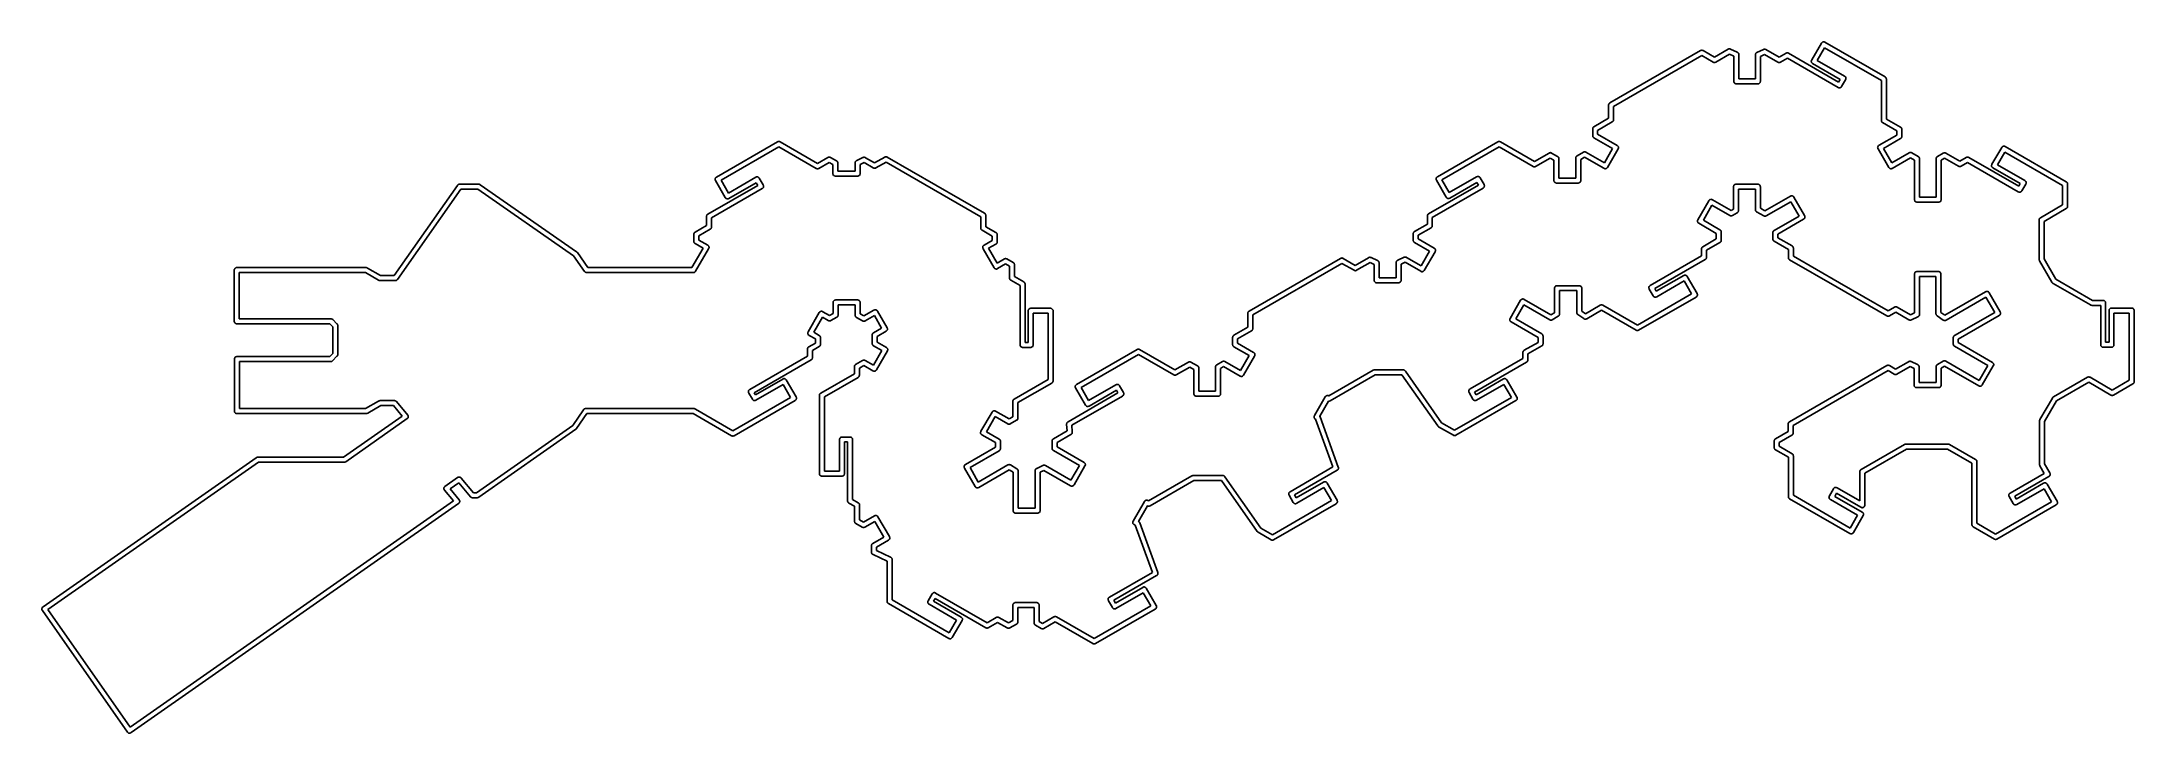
# Model space of a CAD drawing. Extents: x 3.52 to 7.66, y -4.88 to -3.51.
import ezdxf

# ---------------------------------------------------------------- set-up
doc = ezdxf.new("R2010")
doc.units = 0
doc.header["$MEASUREMENT"] = 0
doc.layers.add('BLACK', color=7, linetype='CONTINUOUS')

msp = doc.modelspace()

# ---------------------------------------------------------------- linework, layer by layer
at = {"layer": 'BLACK', "linetype": 'CONTINUOUS'}
for p, q in [((6.83117, -3.53843), (6.85821, -3.52282)), ((6.85821, -3.52282), (6.85836, -3.52271)), ((6.85836, -3.52271), (6.85863, -3.52258)), ((6.85863, -3.52258), (6.85867, -3.52255)), ((6.85867, -3.52255), (6.85885, -3.52248)), ((6.85885, -3.52248), (6.85923, -3.52229)), ((6.85923, -3.52229), (6.85929, -3.52228)), ((6.85929, -3.52228), (6.85934, -3.52225)), ((6.85934, -3.52225), (6.85976, -3.52216)), ((6.85976, -3.52216), (6.86017, -3.52205)), ((6.86017, -3.52205), (6.86023, -3.52205)), ((6.86023, -3.52205), (6.86028, -3.52203)), ((6.86028, -3.52203), (6.86071, -3.52202)), ((6.86071, -3.52202), (6.86114, -3.522)), ((6.86114, -3.522), (6.8612, -3.522)), ((6.8612, -3.522), (6.86125, -3.522)), ((6.86125, -3.522), (6.86167, -3.52207)), ((6.86167, -3.52207), (6.8621, -3.52213)), ((6.8621, -3.52213), (6.86215, -3.52215)), ((6.86215, -3.52215), (6.86221, -3.52216)), ((6.86221, -3.52216), (6.86261, -3.52231)), ((6.86261, -3.52231), (6.86279, -3.52237)), ((6.86279, -3.52237), (6.86284, -3.5224)), ((6.86284, -3.5224), (6.86311, -3.5225)), ((6.86311, -3.5225), (6.86327, -3.5226)), ((6.86327, -3.5226), (6.87657, -3.5288)), ((6.91556, -3.52922), (6.92817, -3.52334)), ((6.92817, -3.52334), (6.92833, -3.52324)), ((6.92833, -3.52324), (6.92861, -3.52314)), ((6.92861, -3.52314), (6.92866, -3.52312)), ((6.92866, -3.52312), (6.92884, -3.52305)), ((6.92884, -3.52305), (6.92924, -3.5229)), ((6.92924, -3.5229), (6.92929, -3.52289)), ((6.92929, -3.52289), (6.92934, -3.52287)), ((6.92934, -3.52287), (6.92977, -3.52281)), ((6.92977, -3.52281), (6.9302, -3.52274)), ((6.9302, -3.52274), (6.93025, -3.52274)), ((6.93025, -3.52274), (6.9303, -3.52274)), ((6.9303, -3.52274), (6.93073, -3.52276)), ((6.93073, -3.52276), (6.93117, -3.52277)), ((6.93117, -3.52277), (6.93122, -3.52279)), ((6.93122, -3.52279), (6.93127, -3.52279)), ((6.93127, -3.52279), (6.93169, -3.5229)), ((6.93169, -3.5229), (6.93211, -3.52299)), ((6.93211, -3.52299), (6.93216, -3.52302)), ((6.93216, -3.52302), (6.93221, -3.52303)), ((6.93221, -3.52303), (6.9326, -3.52322)), ((6.9326, -3.52322), (6.93277, -3.52329)), ((6.93277, -3.52329), (6.93282, -3.52332)), ((6.93282, -3.52332), (6.93309, -3.52345)), ((6.93309, -3.52345), (6.93324, -3.52356)), ((6.93324, -3.52356), (6.9594, -3.53867)), ((7.02398, -3.54407), (7.04323, -3.51074)), ((7.04941, -3.51972), (7.03485, -3.54494)), ((7.04323, -3.51074), (7.04333, -3.51052)), ((7.04333, -3.51052), (7.04347, -3.51032)), ((7.04347, -3.51032), (7.04389, -3.50973)), ((7.04347, -3.51032), (7.04347, -3.51032)), ((7.04389, -3.50973), (7.0446, -3.50907)), ((7.0446, -3.50907), (7.04542, -3.50856)), ((7.04542, -3.50856), (7.04633, -3.50822)), ((7.04633, -3.50822), (7.04729, -3.50806)), ((7.04729, -3.50806), (7.04729, -3.50806)), ((7.04729, -3.50806), (7.04826, -3.50809)), ((7.04826, -3.50809), (7.0492, -3.50831)), ((7.0492, -3.50831), (7.04975, -3.50856)), ((7.16205, -3.58475), (7.04941, -3.51972)), ((7.04975, -3.50856), (7.05008, -3.50871)), ((7.05008, -3.50871), (7.05028, -3.50885)), ((7.05028, -3.50885), (7.16936, -3.5776)), ((6.62399, -3.62933), (6.80377, -3.52553)), ((6.8063, -3.53544), (6.6313, -3.63647)), ((6.80377, -3.52553), (6.80411, -3.52532)), ((6.80411, -3.52532), (6.80441, -3.52521)), ((6.80441, -3.52521), (6.80471, -3.52507)), ((6.80471, -3.52507), (6.80487, -3.52503)), ((6.80487, -3.52503), (6.80502, -3.52498)), ((6.80502, -3.52498), (6.80534, -3.52492)), ((6.80534, -3.52492), (6.80565, -3.52485)), ((6.80565, -3.52485), (6.80581, -3.52485)), ((6.80581, -3.52485), (6.80597, -3.52482)), ((6.80597, -3.52482), (6.8063, -3.52483)), ((6.8063, -3.52483), (6.80662, -3.52482)), ((6.82864, -3.54834), (6.8063, -3.53544)), ((6.80662, -3.52482), (6.80678, -3.52485)), ((6.80678, -3.52485), (6.80694, -3.52485)), ((6.80694, -3.52485), (6.80726, -3.52492)), ((6.80726, -3.52492), (6.80758, -3.52498)), ((6.80758, -3.52498), (6.80773, -3.52503)), ((6.80773, -3.52503), (6.80789, -3.52507)), ((6.80789, -3.52507), (6.80818, -3.52521)), ((6.80818, -3.52521), (6.80849, -3.52532)), ((6.80849, -3.52532), (6.80883, -3.52553)), ((6.80883, -3.52553), (6.83117, -3.53843)), ((6.82898, -3.54855), (6.82864, -3.54834)), ((6.82929, -3.54866), (6.82898, -3.54855)), ((6.82958, -3.5488), (6.82929, -3.54866)), ((6.82974, -3.54883), (6.82958, -3.5488)), ((6.82989, -3.54889), (6.82974, -3.54883)), ((6.83021, -3.54894), (6.82989, -3.54889)), ((6.83053, -3.54902), (6.83021, -3.54894)), ((6.83069, -3.54902), (6.83053, -3.54902)), ((6.83085, -3.54905), (6.83069, -3.54902)), ((6.83117, -3.54904), (6.83085, -3.54905)), ((6.83149, -3.54905), (6.83117, -3.54904)), ((6.83165, -3.54902), (6.83149, -3.54905)), ((6.83182, -3.54902), (6.83165, -3.54902)), ((6.83213, -3.54894), (6.83182, -3.54902)), ((6.83245, -3.54889), (6.83213, -3.54894)), ((6.8326, -3.54883), (6.83245, -3.54889)), ((6.83276, -3.5488), (6.8326, -3.54883)), ((6.83306, -3.54866), (6.83276, -3.5488)), ((6.83336, -3.54855), (6.83306, -3.54866)), ((6.8337, -3.54834), (6.83336, -3.54855)), ((6.86117, -3.53248), (6.8337, -3.54834)), ((6.86988, -3.53654), (6.86117, -3.53248)), ((6.86988, -3.58637), (6.86988, -3.53654)), ((6.87657, -3.5288), (6.8767, -3.52884)), ((6.8767, -3.52884), (6.877, -3.529)), ((6.877, -3.529), (6.8771, -3.52905)), ((6.8771, -3.52905), (6.87722, -3.52912)), ((6.87722, -3.52912), (6.87755, -3.5293)), ((6.87755, -3.5293), (6.87763, -3.52936)), ((6.87763, -3.52936), (6.87773, -3.52942)), ((6.87773, -3.52942), (6.87801, -3.52967)), ((6.87801, -3.52967), (6.8783, -3.52991)), ((6.8783, -3.52991), (6.87837, -3.52999)), ((6.87837, -3.52999), (6.87845, -3.53007)), ((6.87845, -3.53007), (6.87868, -3.53037)), ((6.87868, -3.53037), (6.87891, -3.53066)), ((6.87891, -3.53066), (6.87897, -3.53076)), ((6.87897, -3.53076), (6.87903, -3.53084)), ((6.87903, -3.53084), (6.87919, -3.53118)), ((6.87919, -3.53118), (6.87937, -3.53151)), ((6.87937, -3.53151), (6.8794, -3.53162)), ((6.8794, -3.53162), (6.87945, -3.53172)), ((6.87945, -3.53172), (6.87954, -3.53208)), ((6.87954, -3.53208), (6.87965, -3.53244)), ((6.87965, -3.53244), (6.87966, -3.53255)), ((6.87966, -3.53255), (6.87969, -3.53265)), ((6.87969, -3.53265), (6.87971, -3.53303)), ((6.87971, -3.53303), (6.87972, -3.53317)), ((6.87972, -3.53317), (6.87972, -3.53327)), ((6.87972, -3.53327), (6.87974, -3.53362)), ((6.87974, -3.53362), (6.87972, -3.53376)), ((6.87972, -3.53376), (6.87972, -3.58169)), ((6.91238, -3.53405), (6.9124, -3.5337)), ((6.9124, -3.53418), (6.91238, -3.53405)), ((6.9124, -3.53359), (6.91241, -3.53346)), ((6.9124, -3.5337), (6.9124, -3.53359)), ((6.9124, -3.58169), (6.9124, -3.53418)), ((6.91241, -3.53346), (6.91244, -3.53308)), ((6.91244, -3.53308), (6.91246, -3.53297)), ((6.91246, -3.53297), (6.91247, -3.53287)), ((6.91247, -3.53287), (6.91258, -3.53251)), ((6.91258, -3.53251), (6.91268, -3.53214)), ((6.91268, -3.53214), (6.91272, -3.53204)), ((6.91272, -3.53204), (6.91275, -3.53194)), ((6.91275, -3.53194), (6.91293, -3.53161)), ((6.91293, -3.53161), (6.9131, -3.53127)), ((6.9131, -3.53127), (6.91316, -3.53118)), ((6.91316, -3.53118), (6.91321, -3.53108)), ((6.91321, -3.53108), (6.91345, -3.53079)), ((6.91345, -3.53079), (6.91368, -3.53049)), ((6.91368, -3.53049), (6.91376, -3.53042)), ((6.91376, -3.53042), (6.91383, -3.53034)), ((6.91383, -3.53034), (6.91412, -3.5301)), ((6.91412, -3.5301), (6.9144, -3.52984)), ((6.9144, -3.52984), (6.91449, -3.52979)), ((6.91449, -3.52979), (6.91458, -3.52972)), ((6.91458, -3.52972), (6.91491, -3.52954)), ((6.91491, -3.52954), (6.91502, -3.52947)), ((6.91502, -3.52947), (6.91512, -3.52943)), ((6.91512, -3.52943), (6.91543, -3.52926)), ((6.91543, -3.52926), (6.91556, -3.52922)), ((6.93028, -3.53322), (6.92224, -3.53697)), ((6.92224, -3.53697), (6.92224, -3.58637)), ((6.95687, -3.54857), (6.93028, -3.53322)), ((6.95721, -3.54879), (6.95687, -3.54857)), ((6.95751, -3.5489), (6.95721, -3.54879)), ((6.95781, -3.54903), (6.95751, -3.5489)), ((6.95797, -3.54907), (6.95781, -3.54903)), ((6.95812, -3.54913), (6.95797, -3.54907)), ((6.95844, -3.54918), (6.95812, -3.54913)), ((6.95875, -3.54925), (6.95844, -3.54918)), ((6.95892, -3.54926), (6.95875, -3.54925)), ((6.95908, -3.54928), (6.95892, -3.54926)), ((6.9594, -3.54927), (6.95908, -3.54928)), ((6.9594, -3.53867), (6.97323, -3.53068)), ((6.95972, -3.54928), (6.9594, -3.54927)), ((6.95988, -3.54926), (6.95972, -3.54928)), ((6.96004, -3.54925), (6.95988, -3.54926)), ((6.96036, -3.54918), (6.96004, -3.54925)), ((6.96068, -3.54913), (6.96036, -3.54918)), ((6.96083, -3.54907), (6.96068, -3.54913)), ((6.96099, -3.54903), (6.96083, -3.54907)), ((6.96128, -3.5489), (6.96099, -3.54903)), ((6.96159, -3.54879), (6.96128, -3.5489)), ((6.96193, -3.54857), (6.96159, -3.54879)), ((6.97576, -3.54059), (6.96193, -3.54857)), ((6.97323, -3.53068), (6.97357, -3.53047)), ((6.97357, -3.53047), (6.97387, -3.53036)), ((6.97387, -3.53036), (6.97417, -3.53022)), ((6.97417, -3.53022), (6.97433, -3.53019)), ((6.97433, -3.53019), (6.97448, -3.53013)), ((6.97448, -3.53013), (6.9748, -3.53008)), ((6.9748, -3.53008), (6.97511, -3.53)), ((6.97511, -3.53), (6.97527, -3.53)), ((6.97527, -3.53), (6.97543, -3.52997)), ((6.97543, -3.52997), (6.97576, -3.52998)), ((6.97576, -3.52998), (6.97608, -3.52997)), ((7.07626, -3.59861), (6.97576, -3.54059)), ((6.97608, -3.52997), (6.97624, -3.53)), ((6.97624, -3.53), (6.9764, -3.53)), ((6.9764, -3.53), (6.97672, -3.53008)), ((6.97672, -3.53008), (6.97704, -3.53013)), ((6.97704, -3.53013), (6.97719, -3.53019)), ((6.97719, -3.53019), (6.97735, -3.53022)), ((6.97735, -3.53022), (6.97764, -3.53036)), ((6.97764, -3.53036), (6.97794, -3.53047)), ((6.97794, -3.53047), (6.97829, -3.53068)), ((6.97829, -3.53068), (7.07713, -3.58775)), ((7.02319, -3.54707), (7.02322, -3.5461)), ((7.02335, -3.54802), (7.02319, -3.54707)), ((7.02322, -3.5461), (7.02344, -3.54515)), ((7.02369, -3.54893), (7.02335, -3.54802)), ((7.02344, -3.54515), (7.02384, -3.54427)), ((7.0242, -3.54975), (7.02369, -3.54893)), ((7.02384, -3.54427), (7.02398, -3.54407)), ((7.02487, -3.55046), (7.0242, -3.54975)), ((7.02546, -3.55089), (7.02487, -3.55046)), ((7.02565, -3.55103), (7.02546, -3.55089)), ((7.02546, -3.55089), (7.02546, -3.55089)), ((7.02587, -3.55113), (7.02565, -3.55103)), ((7.08017, -3.58248), (7.02587, -3.55113)), ((7.03485, -3.54494), (7.08915, -3.57629)), ((6.86986, -3.58661), (6.86988, -3.58637)), ((6.86995, -3.58758), (6.86986, -3.58661)), ((6.87023, -3.58851), (6.86995, -3.58758)), ((6.87069, -3.58936), (6.87023, -3.58851)), ((6.87131, -3.59011), (6.87069, -3.58936)), ((6.87206, -3.59073), (6.87131, -3.59011)), ((6.87291, -3.59118), (6.87206, -3.59073)), ((6.87384, -3.59146), (6.87291, -3.59118)), ((6.87456, -3.59154), (6.87384, -3.59146)), ((6.8748, -3.59156), (6.87456, -3.59154)), ((6.87456, -3.59154), (6.87456, -3.59154)), ((6.87504, -3.59154), (6.8748, -3.59156)), ((6.91708, -3.59154), (6.87504, -3.59154)), ((6.87972, -3.58169), (6.9124, -3.58169)), ((6.91732, -3.59156), (6.91708, -3.59154)), ((6.91756, -3.59154), (6.91732, -3.59156)), ((6.91829, -3.59146), (6.91756, -3.59154)), ((6.91756, -3.59154), (6.91756, -3.59154)), ((6.91922, -3.59118), (6.91829, -3.59146)), ((6.92007, -3.59073), (6.91922, -3.59118)), ((6.92082, -3.59011), (6.92007, -3.59073)), ((6.92143, -3.58936), (6.92082, -3.59011)), ((6.92189, -3.58851), (6.92143, -3.58936)), ((6.92217, -3.58758), (6.92189, -3.58851)), ((6.92227, -3.58661), (6.92217, -3.58758)), ((6.92224, -3.58637), (6.92227, -3.58661)), ((7.07646, -3.59876), (7.07626, -3.59861)), ((7.07668, -3.59886), (7.07646, -3.59876)), ((7.07734, -3.59916), (7.07668, -3.59886)), ((7.07668, -3.59886), (7.07668, -3.59886)), ((7.07713, -3.58775), (7.08017, -3.58248)), ((7.07828, -3.59938), (7.07734, -3.59916)), ((7.07925, -3.59941), (7.07828, -3.59938)), ((7.08021, -3.59925), (7.07925, -3.59941)), ((7.08112, -3.59891), (7.08021, -3.59925)), ((7.08194, -3.5984), (7.08112, -3.59891)), ((7.08265, -3.59773), (7.08194, -3.5984)), ((7.08321, -3.59695), (7.08265, -3.59773)), ((7.08331, -3.59673), (7.08321, -3.59695)), ((7.09104, -3.58335), (7.08331, -3.59673)), ((7.08915, -3.57629), (7.08937, -3.57639)), ((7.08937, -3.57639), (7.08957, -3.57653)), ((7.08957, -3.57653), (7.08957, -3.57653)), ((7.08957, -3.57653), (7.09016, -3.57696)), ((7.09016, -3.57696), (7.09082, -3.57767)), ((7.09082, -3.57767), (7.09133, -3.57849)), ((7.09118, -3.58315), (7.09104, -3.58335)), ((7.09145, -3.58255), (7.09118, -3.58315)), ((7.09133, -3.57849), (7.09167, -3.5794)), ((7.09158, -3.58226), (7.09145, -3.58255)), ((7.0918, -3.58132), (7.09158, -3.58226)), ((7.09167, -3.5794), (7.09167, -3.5794)), ((7.09167, -3.5794), (7.09183, -3.58035)), ((7.09183, -3.58035), (7.0918, -3.58132)), ((7.16205, -3.66395), (7.16205, -3.58475)), ((7.16936, -3.5776), (7.16972, -3.57779)), ((7.16972, -3.57779), (7.16997, -3.578)), ((7.16997, -3.578), (7.17023, -3.57819)), ((7.17023, -3.57819), (7.17034, -3.57831)), ((7.17034, -3.57831), (7.17047, -3.57841)), ((7.17047, -3.57841), (7.17067, -3.57866)), ((7.17067, -3.57866), (7.17089, -3.5789)), ((7.17089, -3.5789), (7.17098, -3.57903)), ((7.17098, -3.57903), (7.17108, -3.57916)), ((7.17108, -3.57916), (7.17123, -3.57944)), ((7.17123, -3.57944), (7.1714, -3.57972)), ((7.1714, -3.57972), (7.17146, -3.57987)), ((7.17146, -3.57987), (7.17154, -3.58001)), ((7.17154, -3.58001), (7.17163, -3.58032)), ((7.17163, -3.58032), (7.17175, -3.58063)), ((7.17175, -3.58063), (7.17177, -3.58079)), ((7.17177, -3.58079), (7.17182, -3.58094)), ((7.17182, -3.58094), (7.17185, -3.58126)), ((7.17185, -3.58126), (7.1719, -3.58158)), ((7.1719, -3.58158), (7.17189, -3.58198)), ((7.17189, -3.58198), (7.17189, -3.66119)), ((6.62144, -3.63331), (6.6215, -3.63299)), ((6.62146, -3.63371), (6.62144, -3.63331)), ((6.62146, -3.65968), (6.62146, -3.63371)), ((6.6215, -3.63299), (6.62153, -3.63267)), ((6.62153, -3.63267), (6.62158, -3.63251)), ((6.62158, -3.63251), (6.6216, -3.63235)), ((6.6216, -3.63235), (6.62172, -3.63205)), ((6.62172, -3.63205), (6.62181, -3.63174)), ((6.62181, -3.63174), (6.62189, -3.6316)), ((6.62189, -3.6316), (6.62194, -3.63144)), ((6.62194, -3.63144), (6.62211, -3.63117)), ((6.62211, -3.63117), (6.62227, -3.63088)), ((6.62227, -3.63088), (6.62237, -3.63076)), ((6.62237, -3.63076), (6.62245, -3.63062)), ((6.62245, -3.63062), (6.62268, -3.63038)), ((6.62268, -3.63038), (6.62288, -3.63013)), ((6.62288, -3.63013), (6.62301, -3.63003)), ((6.62301, -3.63003), (6.62312, -3.62991)), ((6.62312, -3.62991), (6.62338, -3.62972)), ((6.62338, -3.62972), (6.62363, -3.62952)), ((6.62363, -3.62952), (6.62399, -3.62933)), ((6.6313, -3.63647), (6.6313, -3.66245)), ((6.58995, -3.68039), (6.59, -3.68007)), ((6.58996, -3.68079), (6.58995, -3.68039)), ((6.58996, -3.69394), (6.58996, -3.68079)), ((6.59, -3.68007), (6.59003, -3.67974)), ((6.59003, -3.67974), (6.59008, -3.67959)), ((6.59008, -3.67959), (6.59011, -3.67943)), ((6.59011, -3.67943), (6.59022, -3.67913)), ((6.59022, -3.67913), (6.59031, -3.67882)), ((6.59031, -3.67882), (6.59039, -3.67867)), ((6.59039, -3.67867), (6.59045, -3.67852)), ((6.59045, -3.67852), (6.59062, -3.67825)), ((6.59062, -3.67825), (6.59077, -3.67796)), ((6.59077, -3.67796), (6.59087, -3.67784)), ((6.59087, -3.67784), (6.59096, -3.6777)), ((6.59096, -3.6777), (6.59118, -3.67746)), ((6.59118, -3.67746), (6.59139, -3.67721)), ((6.59139, -3.67721), (6.59151, -3.67711)), ((6.59151, -3.67711), (6.59162, -3.67699)), ((6.59162, -3.67699), (6.59188, -3.6768)), ((6.59188, -3.6768), (6.59213, -3.6766)), ((6.59213, -3.6766), (6.59249, -3.67641)), ((6.59249, -3.67641), (6.62146, -3.65968)), ((6.62877, -3.66683), (6.5998, -3.68355)), ((6.5998, -3.68355), (6.5998, -3.69117)), ((6.62913, -3.66664), (6.62877, -3.66683)), ((6.62938, -3.66643), (6.62913, -3.66664)), ((6.62964, -3.66624), (6.62938, -3.66643)), ((6.62975, -3.66612), (6.62964, -3.66624)), ((6.62987, -3.66602), (6.62975, -3.66612)), ((6.63008, -3.66577), (6.62987, -3.66602)), ((6.6303, -3.66553), (6.63008, -3.66577)), ((6.63039, -3.6654), (6.6303, -3.66553)), ((6.63049, -3.66527), (6.63039, -3.6654)), ((6.63064, -3.66499), (6.63049, -3.66527)), ((6.63081, -3.66471), (6.63064, -3.66499)), ((6.63087, -3.66456), (6.63081, -3.66471)), ((6.63095, -3.66442), (6.63087, -3.66456)), ((6.63104, -3.66411), (6.63095, -3.66442)), ((6.63115, -3.6638), (6.63104, -3.66411)), ((6.63118, -3.66364), (6.63115, -3.6638)), ((6.63123, -3.66349), (6.63118, -3.66364)), ((6.63126, -3.66317), (6.63123, -3.66349)), ((6.63131, -3.66285), (6.63126, -3.66317)), ((6.6313, -3.66245), (6.63131, -3.66285)), ((7.16204, -3.66435), (7.16205, -3.66395)), ((7.16209, -3.66467), (7.16204, -3.66435)), ((7.16212, -3.66499), (7.16209, -3.66467)), ((7.16217, -3.66515), (7.16212, -3.66499)), ((7.16219, -3.66531), (7.16217, -3.66515)), ((7.16231, -3.66561), (7.16219, -3.66531)), ((7.1624, -3.66592), (7.16231, -3.66561)), ((7.16248, -3.66607), (7.1624, -3.66592)), ((7.16253, -3.66622), (7.16248, -3.66607)), ((7.16271, -3.66649), (7.16253, -3.66622)), ((7.16286, -3.66678), (7.16271, -3.66649)), ((7.16296, -3.6669), (7.16286, -3.66678)), ((7.16305, -3.66704), (7.16296, -3.6669)), ((7.16327, -3.66728), (7.16305, -3.66704)), ((7.16347, -3.66753), (7.16327, -3.66728)), ((7.1636, -3.66763), (7.16347, -3.66753)), ((7.16371, -3.66775), (7.1636, -3.66763)), ((7.16397, -3.66794), (7.16371, -3.66775)), ((7.16422, -3.66814), (7.16397, -3.66794)), ((7.16458, -3.66833), (7.16422, -3.66814)), ((7.19272, -3.68458), (7.16458, -3.66833)), ((7.17189, -3.66119), (7.20003, -3.67744)), ((7.19272, -3.69283), (7.19272, -3.68458)), ((7.20003, -3.67744), (7.20039, -3.67762)), ((7.20039, -3.67762), (7.20063, -3.67783)), ((7.20063, -3.67783), (7.2009, -3.67802)), ((7.2009, -3.67802), (7.20101, -3.67814)), ((7.20101, -3.67814), (7.20113, -3.67824)), ((7.20113, -3.67824), (7.20134, -3.67849)), ((7.20134, -3.67849), (7.20156, -3.67873)), ((7.20156, -3.67873), (7.20165, -3.67886)), ((7.20165, -3.67886), (7.20175, -3.67899)), ((7.20175, -3.67899), (7.2019, -3.67927)), ((7.2019, -3.67927), (7.20207, -3.67955)), ((7.20207, -3.67955), (7.20213, -3.6797)), ((7.20213, -3.6797), (7.20221, -3.67984)), ((7.20221, -3.67984), (7.2023, -3.68015)), ((7.2023, -3.68015), (7.20241, -3.68046)), ((7.20241, -3.68046), (7.20244, -3.68062)), ((7.20244, -3.68062), (7.20249, -3.68077)), ((7.20249, -3.68077), (7.20252, -3.68109)), ((7.20252, -3.68109), (7.20257, -3.68141)), ((7.20257, -3.68141), (7.20256, -3.68182)), ((7.20256, -3.68182), (7.20256, -3.69559)), ((4.85375, -3.77614), (4.97478, -3.70626)), ((4.97731, -3.71617), (4.86273, -3.78232)), ((4.97478, -3.70626), (4.97512, -3.70605)), ((4.97512, -3.70605), (4.97542, -3.70594)), ((4.97542, -3.70594), (4.97572, -3.7058)), ((4.97572, -3.7058), (4.97588, -3.70576)), ((4.97588, -3.70576), (4.97603, -3.70571)), ((4.97603, -3.70571), (4.97635, -3.70566)), ((4.97635, -3.70566), (4.97666, -3.70558)), ((4.97666, -3.70558), (4.97682, -3.70558)), ((4.97682, -3.70558), (4.97698, -3.70555)), ((4.97698, -3.70555), (4.97731, -3.70556)), ((4.97731, -3.70556), (4.97763, -3.70555)), ((5.05155, -3.75903), (4.97731, -3.71617)), ((4.97763, -3.70555), (4.97779, -3.70558)), ((4.97779, -3.70558), (4.97795, -3.70558)), ((4.97795, -3.70558), (4.97827, -3.70566)), ((4.97827, -3.70566), (4.97859, -3.70571)), ((4.97859, -3.70571), (4.97874, -3.70576)), ((4.97874, -3.70576), (4.9789, -3.7058)), ((4.9789, -3.7058), (4.97919, -3.70594)), ((4.97919, -3.70594), (4.97949, -3.70605)), ((4.97949, -3.70605), (4.97984, -3.70626)), ((4.97984, -3.70626), (5.05408, -3.74913)), ((6.28222, -3.77556), (6.40204, -3.70638)), ((6.40457, -3.71629), (6.29119, -3.78174)), ((6.40204, -3.70638), (6.40239, -3.70617)), ((6.40239, -3.70617), (6.40269, -3.70605)), ((6.40269, -3.70605), (6.40298, -3.70592)), ((6.40298, -3.70592), (6.40314, -3.70588)), ((6.40314, -3.70588), (6.40329, -3.70583)), ((6.40329, -3.70583), (6.40361, -3.70577)), ((6.40361, -3.70577), (6.40393, -3.7057)), ((6.40393, -3.7057), (6.40409, -3.70569)), ((6.40409, -3.70569), (6.40425, -3.70567)), ((6.40425, -3.70567), (6.40457, -3.70568)), ((6.40457, -3.70568), (6.4049, -3.70567)), ((6.47191, -3.75516), (6.40457, -3.71629)), ((6.4049, -3.70567), (6.40506, -3.70569)), ((6.40506, -3.70569), (6.40522, -3.7057)), ((6.40522, -3.7057), (6.40553, -3.70577)), ((6.40553, -3.70577), (6.40585, -3.70583)), ((6.40585, -3.70583), (6.406, -3.70588)), ((6.406, -3.70588), (6.40616, -3.70592)), ((6.40616, -3.70592), (6.40646, -3.70605)), ((6.40646, -3.70605), (6.40676, -3.70617)), ((6.40676, -3.70617), (6.4071, -3.70638)), ((6.4071, -3.70638), (6.47444, -3.74526)), ((6.47444, -3.74526), (6.50346, -3.7285)), ((6.50346, -3.7285), (6.5038, -3.72829)), ((6.5038, -3.72829), (6.5041, -3.72817)), ((6.5041, -3.72817), (6.5044, -3.72804)), ((6.5044, -3.72804), (6.50455, -3.728)), ((6.50455, -3.728), (6.50471, -3.72795)), ((6.50471, -3.72795), (6.50502, -3.72789)), ((6.50502, -3.72789), (6.50534, -3.72782)), ((6.50534, -3.72782), (6.5055, -3.72782)), ((6.5055, -3.72782), (6.50566, -3.72779)), ((6.50566, -3.72779), (6.50599, -3.7278)), ((6.50599, -3.7278), (6.50631, -3.72779)), ((6.50631, -3.72779), (6.50647, -3.72782)), ((6.50647, -3.72782), (6.50663, -3.72782)), ((6.50663, -3.72782), (6.50695, -3.72789)), ((6.50695, -3.72789), (6.50726, -3.72795)), ((6.50726, -3.72795), (6.50742, -3.728)), ((6.50742, -3.728), (6.50757, -3.72804)), ((6.50757, -3.72804), (6.50787, -3.72817)), ((6.50787, -3.72817), (6.50817, -3.72829)), ((6.50817, -3.72829), (6.50851, -3.7285)), ((6.50851, -3.7285), (6.5205, -3.73542)), ((6.55903, -3.73405), (6.57147, -3.72687)), ((6.57147, -3.72687), (6.57181, -3.72666)), ((6.57181, -3.72666), (6.57211, -3.72654)), ((6.57211, -3.72654), (6.57241, -3.72641)), ((6.57241, -3.72641), (6.57257, -3.72637)), ((6.57257, -3.72637), (6.57272, -3.72632)), ((6.57272, -3.72632), (6.57304, -3.72626)), ((6.57304, -3.72626), (6.57335, -3.72619)), ((6.57335, -3.72619), (6.57351, -3.72618)), ((6.57351, -3.72618), (6.57367, -3.72616)), ((6.57367, -3.72616), (6.574, -3.72617)), ((6.574, -3.72617), (6.57432, -3.72616)), ((6.57432, -3.72616), (6.57448, -3.72618)), ((6.57448, -3.72618), (6.57464, -3.72619)), ((6.57464, -3.72619), (6.57496, -3.72626)), ((6.57496, -3.72626), (6.57528, -3.72632)), ((6.57528, -3.72632), (6.57543, -3.72637)), ((6.57543, -3.72637), (6.57559, -3.72641)), ((6.57559, -3.72641), (6.57588, -3.72654)), ((6.57588, -3.72654), (6.57618, -3.72666)), ((6.57618, -3.72666), (6.57653, -3.72687)), ((6.57653, -3.72687), (6.61312, -3.74799)), ((6.58995, -3.69434), (6.58996, -3.69394)), ((6.59, -3.69466), (6.58995, -3.69434)), ((6.59003, -3.69498), (6.59, -3.69466)), ((6.59008, -3.69514), (6.59003, -3.69498)), ((6.59011, -3.6953), (6.59008, -3.69514)), ((6.59022, -3.6956), (6.59011, -3.6953)), ((6.59031, -3.69591), (6.59022, -3.6956)), ((6.59039, -3.69605), (6.59031, -3.69591)), ((6.59045, -3.6962), (6.59039, -3.69605)), ((6.59062, -3.69648), (6.59045, -3.6962)), ((6.59077, -3.69676), (6.59062, -3.69648)), ((6.59087, -3.69689), (6.59077, -3.69676)), ((6.59096, -3.69703), (6.59087, -3.69689)), ((6.59118, -3.69726), (6.59096, -3.69703)), ((6.59139, -3.69751), (6.59118, -3.69726)), ((6.59151, -3.69762), (6.59139, -3.69751)), ((6.59162, -3.69773), (6.59151, -3.69762)), ((6.59188, -3.69792), (6.59162, -3.69773)), ((6.59213, -3.69813), (6.59188, -3.69792)), ((6.59249, -3.69832), (6.59213, -3.69813)), ((6.62947, -3.71967), (6.59249, -3.69832)), ((6.5998, -3.69117), (6.63844, -3.71348)), ((6.61312, -3.74799), (6.62947, -3.71967)), ((6.64033, -3.72054), (6.6193, -3.75697)), ((6.63844, -3.71348), (6.63867, -3.71358)), ((6.63867, -3.71358), (6.63886, -3.71373)), ((6.63886, -3.71373), (6.63886, -3.71373)), ((6.63886, -3.71373), (6.63945, -3.71415)), ((6.63945, -3.71415), (6.64012, -3.71486)), ((6.64012, -3.71486), (6.64063, -3.71568)), ((6.64048, -3.72034), (6.64033, -3.72054)), ((6.64059, -3.72009), (6.64048, -3.72034)), ((6.64088, -3.71946), (6.64059, -3.72009)), ((6.64063, -3.71568), (6.64096, -3.71656)), ((6.6411, -3.71851), (6.64088, -3.71946)), ((6.64096, -3.71656), (6.64097, -3.71659)), ((6.64097, -3.71659), (6.64113, -3.71754)), ((6.64113, -3.71754), (6.6411, -3.71851)), ((7.15469, -3.7173), (7.15484, -3.71634)), ((7.15472, -3.71826), (7.15469, -3.7173)), ((7.15494, -3.71921), (7.15472, -3.71826)), ((7.15484, -3.71634), (7.15518, -3.71543)), ((7.15534, -3.72009), (7.15494, -3.71921)), ((7.15518, -3.71543), (7.1557, -3.71461)), ((7.15548, -3.72029), (7.15534, -3.72009)), ((7.17667, -3.757), (7.15548, -3.72029)), ((7.1557, -3.71461), (7.15636, -3.7139)), ((7.15636, -3.7139), (7.15695, -3.71348)), ((7.15695, -3.71348), (7.15715, -3.71334)), ((7.15695, -3.71348), (7.15695, -3.71348)), ((7.15715, -3.71334), (7.15737, -3.71324)), ((7.15737, -3.71324), (7.19272, -3.69283)), ((7.20003, -3.69997), (7.16634, -3.71942)), ((7.16634, -3.71942), (7.18286, -3.74803)), ((7.18286, -3.74803), (7.21735, -3.72811)), ((7.20039, -3.69978), (7.20003, -3.69997)), ((7.20064, -3.69958), (7.20039, -3.69978)), ((7.2009, -3.69939), (7.20064, -3.69958)), ((7.20101, -3.69927), (7.2009, -3.69939)), ((7.20113, -3.69917), (7.20101, -3.69927)), ((7.20134, -3.69892), (7.20113, -3.69917)), ((7.20156, -3.69868), (7.20134, -3.69892)), ((7.20165, -3.69854), (7.20156, -3.69868)), ((7.20175, -3.69842), (7.20165, -3.69854)), ((7.2019, -3.69813), (7.20175, -3.69842)), ((7.20207, -3.69786), (7.2019, -3.69813)), ((7.20213, -3.6977), (7.20207, -3.69786)), ((7.20221, -3.69756), (7.20213, -3.6977)), ((7.2023, -3.69725), (7.20221, -3.69756)), ((7.20241, -3.69695), (7.2023, -3.69725)), ((7.20244, -3.69679), (7.20241, -3.69695)), ((7.20249, -3.69663), (7.20244, -3.69679)), ((7.20252, -3.69631), (7.20249, -3.69663)), ((7.20257, -3.69599), (7.20252, -3.69631)), ((7.20256, -3.69559), (7.20257, -3.69599)), ((7.21735, -3.72811), (7.21769, -3.7279)), ((7.21769, -3.7279), (7.218, -3.72779)), ((7.218, -3.72779), (7.21829, -3.72765)), ((7.21829, -3.72765), (7.21845, -3.72762)), ((7.21845, -3.72762), (7.2186, -3.72756)), ((7.2186, -3.72756), (7.21892, -3.72751)), ((7.21892, -3.72751), (7.21924, -3.72743)), ((7.21924, -3.72743), (7.2194, -3.72743)), ((7.2194, -3.72743), (7.21956, -3.7274)), ((7.21956, -3.7274), (7.21988, -3.72741)), ((7.21988, -3.72741), (7.2202, -3.7274)), ((7.2202, -3.7274), (7.22036, -3.72743)), ((7.22036, -3.72743), (7.22053, -3.72743)), ((7.22053, -3.72743), (7.22084, -3.72751)), ((7.22084, -3.72751), (7.22116, -3.72756)), ((7.22116, -3.72756), (7.22131, -3.72762)), ((7.22131, -3.72762), (7.22147, -3.72765)), ((7.22147, -3.72765), (7.22177, -3.72779)), ((7.22177, -3.72779), (7.22207, -3.7279)), ((7.22207, -3.7279), (7.22241, -3.72811)), ((7.22241, -3.72811), (7.23507, -3.73542)), ((7.2732, -3.73552), (7.28482, -3.72882)), ((7.28482, -3.72882), (7.28516, -3.7286)), ((7.28516, -3.7286), (7.28546, -3.72849)), ((7.28546, -3.72849), (7.28576, -3.72836)), ((7.28576, -3.72836), (7.28591, -3.72832)), ((7.28591, -3.72832), (7.28607, -3.72826)), ((7.28607, -3.72826), (7.28638, -3.72821)), ((7.28638, -3.72821), (7.2867, -3.72814)), ((7.2867, -3.72814), (7.28686, -3.72813)), ((7.28686, -3.72813), (7.28702, -3.7281)), ((7.28702, -3.7281), (7.28735, -3.72811)), ((7.28735, -3.72811), (7.28767, -3.7281)), ((7.28767, -3.7281), (7.28783, -3.72813)), ((7.28783, -3.72813), (7.28799, -3.72814)), ((7.28799, -3.72814), (7.28831, -3.72821)), ((7.28831, -3.72821), (7.28862, -3.72826)), ((7.28862, -3.72826), (7.28878, -3.72832)), ((7.28878, -3.72832), (7.28893, -3.72836)), ((7.28893, -3.72836), (7.28923, -3.72849)), ((7.28923, -3.72849), (7.28953, -3.7286)), ((7.28953, -3.7286), (7.28987, -3.72882)), ((7.28987, -3.72882), (7.31742, -3.74472)), ((7.38122, -3.75085), (7.40043, -3.71757)), ((7.40662, -3.72655), (7.39208, -3.75172)), ((7.40043, -3.71757), (7.40053, -3.71735)), ((7.40053, -3.71735), (7.40067, -3.71715)), ((7.40067, -3.71715), (7.4011, -3.71656)), ((7.4011, -3.71656), (7.40181, -3.7159)), ((7.40181, -3.7159), (7.40263, -3.71539)), ((7.40263, -3.71539), (7.40354, -3.71505)), ((7.40354, -3.71505), (7.40449, -3.71489)), ((7.40449, -3.71489), (7.40449, -3.71489)), ((7.40449, -3.71489), (7.40546, -3.71492)), ((7.40546, -3.71492), (7.40641, -3.71514)), ((7.40641, -3.71514), (7.40695, -3.71539)), ((7.52106, -3.79262), (7.40662, -3.72655)), ((7.40695, -3.71539), (7.40729, -3.71554)), ((7.40729, -3.71554), (7.40749, -3.71568)), ((7.40749, -3.71568), (7.52838, -3.78548)), ((5.05189, -3.75924), (5.05155, -3.75903)), ((5.05219, -3.75936), (5.05189, -3.75924)), ((5.05249, -3.75949), (5.05219, -3.75936)), ((5.05265, -3.75953), (5.05249, -3.75949)), ((5.0528, -3.75959), (5.05265, -3.75953)), ((5.05312, -3.75964), (5.0528, -3.75959)), ((5.05343, -3.75971), (5.05312, -3.75964)), ((5.0536, -3.75972), (5.05343, -3.75971)), ((5.05376, -3.75974), (5.0536, -3.75972)), ((5.05408, -3.75973), (5.05376, -3.75974)), ((5.05408, -3.74913), (5.07456, -3.7373)), ((5.0544, -3.75974), (5.05408, -3.75973)), ((5.05456, -3.75972), (5.0544, -3.75974)), ((5.05472, -3.75971), (5.05456, -3.75972)), ((5.05504, -3.75964), (5.05472, -3.75971)), ((5.05536, -3.75959), (5.05504, -3.75964)), ((5.05551, -3.75953), (5.05536, -3.75959)), ((5.05567, -3.75949), (5.05551, -3.75953)), ((5.05596, -3.75936), (5.05567, -3.75949)), ((5.05627, -3.75924), (5.05596, -3.75936)), ((5.05661, -3.75903), (5.05627, -3.75924)), ((5.07709, -3.74721), (5.05661, -3.75903)), ((5.07456, -3.7373), (5.0749, -3.73709)), ((5.0749, -3.73709), (5.07521, -3.73697)), ((5.07521, -3.73697), (5.0755, -3.73684)), ((5.0755, -3.73684), (5.07566, -3.7368)), ((5.07566, -3.7368), (5.07581, -3.73675)), ((5.07581, -3.73675), (5.07613, -3.73669)), ((5.07613, -3.73669), (5.07645, -3.73662)), ((5.07645, -3.73662), (5.07661, -3.73661)), ((5.07661, -3.73661), (5.07677, -3.73659)), ((5.07677, -3.73659), (5.07709, -3.7366)), ((5.07709, -3.7366), (5.07741, -3.73659)), ((5.08445, -3.75145), (5.07709, -3.74721)), ((5.07741, -3.73659), (5.07757, -3.73661)), ((5.07757, -3.73661), (5.07774, -3.73662)), ((5.07774, -3.73662), (5.07805, -3.73669)), ((5.07805, -3.73669), (5.07837, -3.73675)), ((5.07837, -3.73675), (5.07852, -3.7368)), ((5.07852, -3.7368), (5.07868, -3.73684)), ((5.07868, -3.73684), (5.07897, -3.73697)), ((5.07897, -3.73697), (5.07928, -3.73709)), ((5.07928, -3.73709), (5.07962, -3.7373)), ((5.07962, -3.7373), (5.09176, -3.74431)), ((5.08443, -3.76929), (5.08445, -3.76905)), ((5.08452, -3.77026), (5.08443, -3.76929)), ((5.08445, -3.76905), (5.08445, -3.75145)), ((5.0848, -3.77118), (5.08452, -3.77026)), ((5.08526, -3.77204), (5.0848, -3.77118)), ((5.08587, -3.77279), (5.08526, -3.77204)), ((5.08662, -3.7734), (5.08587, -3.77279)), ((5.09176, -3.74431), (5.09212, -3.7445)), ((5.09212, -3.7445), (5.09237, -3.74471)), ((5.09237, -3.74471), (5.09263, -3.74489)), ((5.09263, -3.74489), (5.09274, -3.74501)), ((5.09274, -3.74501), (5.09287, -3.74512)), ((5.09287, -3.74512), (5.09307, -3.74537)), ((5.09307, -3.74537), (5.09329, -3.7456)), ((5.09329, -3.7456), (5.09338, -3.74574)), ((5.09338, -3.74574), (5.09348, -3.74586)), ((5.09348, -3.74586), (5.09363, -3.74615)), ((5.09363, -3.74615), (5.09381, -3.74642)), ((5.09381, -3.74642), (5.09386, -3.74658)), ((5.09386, -3.74658), (5.09394, -3.74672)), ((5.09394, -3.74672), (5.09403, -3.74703)), ((5.09403, -3.74703), (5.09415, -3.74733)), ((5.09415, -3.74733), (5.09417, -3.74749)), ((5.09417, -3.74749), (5.09422, -3.74765)), ((5.09422, -3.74765), (5.09425, -3.74797)), ((5.09425, -3.74797), (5.0943, -3.74829)), ((5.0943, -3.74829), (5.09429, -3.74869)), ((5.09429, -3.74869), (5.09429, -3.76437)), ((5.09429, -3.76437), (5.12854, -3.76437)), ((5.12852, -3.74806), (5.12854, -3.74771)), ((5.12854, -3.7482), (5.12852, -3.74806)), ((5.12854, -3.74761), (5.12856, -3.74747)), ((5.12854, -3.74771), (5.12854, -3.74761)), ((5.12854, -3.76437), (5.12854, -3.7482)), ((5.12856, -3.74747), (5.12858, -3.7471)), ((5.12858, -3.7471), (5.1286, -3.74699)), ((5.1286, -3.74699), (5.12861, -3.74688)), ((5.12861, -3.74688), (5.12872, -3.74652)), ((5.12872, -3.74652), (5.12882, -3.74616)), ((5.12882, -3.74616), (5.12886, -3.74606)), ((5.12886, -3.74606), (5.1289, -3.74596)), ((5.1289, -3.74596), (5.12907, -3.74562)), ((5.12907, -3.74562), (5.12924, -3.74528)), ((5.12924, -3.74528), (5.1293, -3.7452)), ((5.1293, -3.7452), (5.12935, -3.7451)), ((5.12935, -3.7451), (5.12959, -3.74481)), ((5.12959, -3.74481), (5.12982, -3.74451)), ((5.12982, -3.74451), (5.1299, -3.74443)), ((5.1299, -3.74443), (5.12997, -3.74435)), ((5.12997, -3.74435), (5.13026, -3.74411)), ((5.13026, -3.74411), (5.13054, -3.74386)), ((5.13054, -3.74386), (5.13063, -3.7438)), ((5.13063, -3.7438), (5.13072, -3.74374)), ((5.13072, -3.74374), (5.13105, -3.74356)), ((5.13105, -3.74356), (5.13117, -3.74349)), ((5.13117, -3.74349), (5.13126, -3.74344)), ((5.13126, -3.74344), (5.13157, -3.74328)), ((5.13157, -3.74328), (5.1317, -3.74324)), ((5.1317, -3.74324), (5.14395, -3.73753)), ((5.13696, -3.77279), (5.13621, -3.7734)), ((5.13758, -3.77204), (5.13696, -3.77279)), ((5.13803, -3.77118), (5.13758, -3.77204)), ((5.13831, -3.77026), (5.13803, -3.77118)), ((5.13841, -3.76929), (5.13831, -3.77026)), ((5.14605, -3.74741), (5.13839, -3.75098)), ((5.13839, -3.75098), (5.13839, -3.76905)), ((5.13839, -3.76905), (5.13841, -3.76929)), ((5.14395, -3.73753), (5.14411, -3.73743)), ((5.14411, -3.73743), (5.14438, -3.73733)), ((5.14438, -3.73733), (5.14443, -3.7373)), ((5.14443, -3.7373), (5.14461, -3.73724)), ((5.14461, -3.73724), (5.14501, -3.73709)), ((5.14501, -3.73709), (5.14507, -3.73708)), ((5.14507, -3.73708), (5.14512, -3.73706)), ((5.14512, -3.73706), (5.14555, -3.737)), ((5.14555, -3.737), (5.14597, -3.73693)), ((5.14597, -3.73693), (5.14602, -3.73693)), ((5.14602, -3.73693), (5.14608, -3.73693)), ((5.16454, -3.75808), (5.14605, -3.74741)), ((5.14608, -3.73693), (5.14651, -3.73695)), ((5.14651, -3.73695), (5.14694, -3.73696)), ((5.14694, -3.73696), (5.14699, -3.73698)), ((5.14699, -3.73698), (5.14705, -3.73698)), ((5.14705, -3.73698), (5.14746, -3.73708)), ((5.14746, -3.73708), (5.14788, -3.73718)), ((5.14788, -3.73718), (5.14793, -3.73721)), ((5.14793, -3.73721), (5.14799, -3.73722)), ((5.14799, -3.73722), (5.14837, -3.7374)), ((5.14837, -3.7374), (5.14855, -3.73748)), ((5.14855, -3.73748), (5.14859, -3.73751)), ((5.14859, -3.73751), (5.14886, -3.73764)), ((5.14886, -3.73764), (5.14901, -3.73775)), ((5.14901, -3.73775), (5.16707, -3.74818)), ((5.16488, -3.75829), (5.16454, -3.75808)), ((5.16518, -3.75841), (5.16488, -3.75829)), ((5.16548, -3.75854), (5.16518, -3.75841)), ((5.16563, -3.75858), (5.16548, -3.75854)), ((5.16579, -3.75863), (5.16563, -3.75858)), ((5.1661, -3.75869), (5.16579, -3.75863)), ((5.16642, -3.75876), (5.1661, -3.75869)), ((5.16658, -3.75877), (5.16642, -3.75876)), ((5.16674, -3.75879), (5.16658, -3.75877)), ((5.16707, -3.75878), (5.16674, -3.75879)), ((5.16707, -3.74818), (5.18721, -3.73655)), ((5.16739, -3.75879), (5.16707, -3.75878)), ((5.16755, -3.75877), (5.16739, -3.75879)), ((5.16771, -3.75876), (5.16755, -3.75877)), ((5.16803, -3.75869), (5.16771, -3.75876)), ((5.16835, -3.75863), (5.16803, -3.75869)), ((5.1685, -3.75858), (5.16835, -3.75863)), ((5.16865, -3.75854), (5.1685, -3.75858)), ((5.16895, -3.75841), (5.16865, -3.75854)), ((5.16925, -3.75829), (5.16895, -3.75841)), ((5.16959, -3.75808), (5.16925, -3.75829)), ((5.18974, -3.74645), (5.16959, -3.75808)), ((5.18721, -3.73655), (5.18755, -3.73633)), ((5.18755, -3.73633), (5.18785, -3.73622)), ((5.18785, -3.73622), (5.18815, -3.73609)), ((5.18815, -3.73609), (5.18831, -3.73605)), ((5.18831, -3.73605), (5.18846, -3.73599)), ((5.18846, -3.73599), (5.18878, -3.73594)), ((5.18878, -3.73594), (5.18909, -3.73587)), ((5.18909, -3.73587), (5.18925, -3.73586)), ((5.18925, -3.73586), (5.18941, -3.73583)), ((5.18941, -3.73583), (5.18974, -3.73584)), ((5.18974, -3.73584), (5.19006, -3.73583)), ((5.37736, -3.85478), (5.18974, -3.74645)), ((5.19006, -3.73583), (5.19022, -3.73586)), ((5.19022, -3.73586), (5.19038, -3.73587)), ((5.19038, -3.73587), (5.1907, -3.73594)), ((5.1907, -3.73594), (5.19102, -3.73599)), ((5.19102, -3.73599), (5.19117, -3.73605)), ((5.19117, -3.73605), (5.19133, -3.73609)), ((5.19133, -3.73609), (5.19162, -3.73622)), ((5.19162, -3.73622), (5.19192, -3.73633)), ((5.19192, -3.73633), (5.19227, -3.73655)), ((5.19227, -3.73655), (5.38467, -3.84763)), ((6.47225, -3.75537), (6.47191, -3.75516)), ((6.47255, -3.75549), (6.47225, -3.75537)), ((6.47285, -3.75562), (6.47255, -3.75549)), ((6.473, -3.75566), (6.47285, -3.75562)), ((6.47316, -3.75571), (6.473, -3.75566)), ((6.47347, -3.75577), (6.47316, -3.75571)), ((6.47379, -3.75584), (6.47347, -3.75577)), ((6.47395, -3.75585), (6.47379, -3.75584)), ((6.47411, -3.75587), (6.47395, -3.75585)), ((6.47444, -3.75586), (6.47411, -3.75587)), ((6.47476, -3.75587), (6.47444, -3.75586)), ((6.47492, -3.75585), (6.47476, -3.75587)), ((6.47508, -3.75584), (6.47492, -3.75585)), ((6.4754, -3.75577), (6.47508, -3.75584)), ((6.47572, -3.75571), (6.4754, -3.75577)), ((6.47587, -3.75566), (6.47572, -3.75571)), ((6.47602, -3.75562), (6.47587, -3.75566)), ((6.47632, -3.75549), (6.47602, -3.75562)), ((6.47662, -3.75537), (6.47632, -3.75549)), ((6.47696, -3.75516), (6.47662, -3.75537)), ((6.50599, -3.73841), (6.47696, -3.75516)), ((6.51319, -3.74256), (6.50599, -3.73841)), ((6.51319, -3.78283), (6.51319, -3.74256)), ((6.5205, -3.73542), (6.52086, -3.73561)), ((6.52086, -3.73561), (6.52111, -3.73582)), ((6.52111, -3.73582), (6.52137, -3.73601)), ((6.52137, -3.73601), (6.52148, -3.73612)), ((6.52148, -3.73612), (6.52161, -3.73623)), ((6.52161, -3.73623), (6.52181, -3.73648)), ((6.52181, -3.73648), (6.52203, -3.73671)), ((6.52203, -3.73671), (6.52212, -3.73685)), ((6.52212, -3.73685), (6.52222, -3.73698)), ((6.52222, -3.73698), (6.52237, -3.73726)), ((6.52237, -3.73726), (6.52255, -3.73754)), ((6.52255, -3.73754), (6.5226, -3.73769)), ((6.5226, -3.73769), (6.52268, -3.73783)), ((6.52268, -3.73783), (6.52277, -3.73814)), ((6.52277, -3.73814), (6.52289, -3.73844)), ((6.52289, -3.73844), (6.52291, -3.7386)), ((6.52291, -3.7386), (6.52296, -3.73876)), ((6.52296, -3.73876), (6.52299, -3.73908)), ((6.52299, -3.73908), (6.52304, -3.7394)), ((6.52304, -3.7394), (6.52303, -3.7398)), ((6.52303, -3.7398), (6.52303, -3.77815)), ((6.55648, -3.73803), (6.55654, -3.73771)), ((6.5565, -3.73844), (6.55648, -3.73803)), ((6.5565, -3.77815), (6.5565, -3.73844)), ((6.55654, -3.73771), (6.55657, -3.73739)), ((6.55657, -3.73739), (6.55661, -3.73724)), ((6.55661, -3.73724), (6.55664, -3.73708)), ((6.55664, -3.73708), (6.55675, -3.73677)), ((6.55675, -3.73677), (6.55685, -3.73646)), ((6.55685, -3.73646), (6.55693, -3.73632)), ((6.55693, -3.73632), (6.55698, -3.73617)), ((6.55698, -3.73617), (6.55715, -3.73589)), ((6.55715, -3.73589), (6.55731, -3.73561)), ((6.55731, -3.73561), (6.55741, -3.73548)), ((6.55741, -3.73548), (6.55749, -3.73535)), ((6.55749, -3.73535), (6.55772, -3.73511)), ((6.55772, -3.73511), (6.55792, -3.73486)), ((6.55792, -3.73486), (6.55805, -3.73476)), ((6.55805, -3.73476), (6.55816, -3.73464)), ((6.55816, -3.73464), (6.55842, -3.73445)), ((6.55842, -3.73445), (6.55867, -3.73424)), ((6.55867, -3.73424), (6.55903, -3.73405)), ((6.574, -3.73677), (6.56634, -3.7412)), ((6.56634, -3.7412), (6.56634, -3.78283)), ((6.61225, -3.75886), (6.574, -3.73677)), ((6.61244, -3.759), (6.61225, -3.75886)), ((6.61267, -3.7591), (6.61244, -3.759)), ((6.61333, -3.7594), (6.61267, -3.7591)), ((6.61267, -3.7591), (6.61267, -3.7591)), ((6.61427, -3.75962), (6.61333, -3.7594)), ((6.61524, -3.75965), (6.61427, -3.75962)), ((6.6162, -3.75949), (6.61524, -3.75965)), ((6.6171, -3.75915), (6.6162, -3.75949)), ((6.61793, -3.75864), (6.6171, -3.75915)), ((6.61864, -3.75798), (6.61793, -3.75864)), ((6.61906, -3.75739), (6.61864, -3.75798)), ((6.6192, -3.75719), (6.61906, -3.75739)), ((6.61906, -3.75739), (6.61906, -3.75739)), ((6.6193, -3.75697), (6.6192, -3.75719)), ((7.17677, -3.75722), (7.17667, -3.757)), ((7.17692, -3.75742), (7.17677, -3.75722)), ((7.17734, -3.75801), (7.17692, -3.75742)), ((7.17692, -3.75742), (7.17692, -3.75742)), ((7.17805, -3.75867), (7.17734, -3.75801)), ((7.17856, -3.75899), (7.17805, -3.75867)), ((7.17887, -3.75919), (7.17856, -3.75899)), ((7.17944, -3.7594), (7.17887, -3.75919)), ((7.17978, -3.75953), (7.17944, -3.7594)), ((7.17997, -3.75956), (7.17978, -3.75953)), ((7.18073, -3.75968), (7.17997, -3.75956)), ((7.1817, -3.75965), (7.18073, -3.75968)), ((7.18265, -3.75943), (7.1817, -3.75965)), ((7.18331, -3.75913), (7.18265, -3.75943)), ((7.18353, -3.75903), (7.18331, -3.75913)), ((7.18331, -3.75913), (7.18331, -3.75913)), ((7.18373, -3.75889), (7.18353, -3.75903)), ((7.21988, -3.73802), (7.18373, -3.75889)), ((7.22776, -3.74256), (7.21988, -3.73802)), ((7.22776, -3.82062), (7.22776, -3.74256)), ((7.23507, -3.73542), (7.23542, -3.73561)), ((7.23542, -3.73561), (7.23567, -3.73582)), ((7.23567, -3.73582), (7.23594, -3.73601)), ((7.23594, -3.73601), (7.23605, -3.73612)), ((7.23605, -3.73612), (7.23617, -3.73623)), ((7.23617, -3.73623), (7.23638, -3.73648)), ((7.23638, -3.73648), (7.2366, -3.73671)), ((7.2366, -3.73671), (7.23669, -3.73685)), ((7.23669, -3.73685), (7.23679, -3.73698)), ((7.23679, -3.73698), (7.23694, -3.73726)), ((7.23694, -3.73726), (7.23711, -3.73754)), ((7.23711, -3.73754), (7.23717, -3.73769)), ((7.23717, -3.73769), (7.23725, -3.73783)), ((7.23725, -3.73783), (7.23734, -3.73814)), ((7.23734, -3.73814), (7.23745, -3.73844)), ((7.23745, -3.73844), (7.23748, -3.7386)), ((7.23748, -3.7386), (7.23753, -3.73876)), ((7.23753, -3.73876), (7.23756, -3.73908)), ((7.23756, -3.73908), (7.23761, -3.7394)), ((7.23761, -3.7394), (7.2376, -3.7398)), ((7.2376, -3.7398), (7.2376, -3.81594)), ((7.27066, -3.7395), (7.27071, -3.73918)), ((7.27067, -3.73991), (7.27066, -3.7395)), ((7.27067, -3.81594), (7.27067, -3.73991)), ((7.27071, -3.73918), (7.27074, -3.73886)), ((7.27074, -3.73886), (7.27079, -3.7387)), ((7.27079, -3.7387), (7.27081, -3.73854)), ((7.27081, -3.73854), (7.27093, -3.73824)), ((7.27093, -3.73824), (7.27102, -3.73793)), ((7.27102, -3.73793), (7.2711, -3.73779)), ((7.2711, -3.73779), (7.27116, -3.73764)), ((7.27116, -3.73764), (7.27133, -3.73736)), ((7.27133, -3.73736), (7.27148, -3.73708)), ((7.27148, -3.73708), (7.27158, -3.73695)), ((7.27158, -3.73695), (7.27167, -3.73681)), ((7.27167, -3.73681), (7.27189, -3.73658)), ((7.27189, -3.73658), (7.27209, -3.73633)), ((7.27209, -3.73633), (7.27222, -3.73623)), ((7.27222, -3.73623), (7.27233, -3.73611)), ((7.27233, -3.73611), (7.27259, -3.73592)), ((7.27259, -3.73592), (7.27284, -3.73571)), ((7.27284, -3.73571), (7.2732, -3.73552)), ((7.28735, -3.73872), (7.28051, -3.74267)), ((7.28051, -3.74267), (7.28051, -3.82062)), ((7.31489, -3.75462), (7.28735, -3.73872)), ((7.31523, -3.75484), (7.31489, -3.75462)), ((7.31553, -3.75495), (7.31523, -3.75484)), ((7.31583, -3.75508), (7.31553, -3.75495)), ((7.31599, -3.75512), (7.31583, -3.75508)), ((7.31614, -3.75518), (7.31599, -3.75512)), ((7.31646, -3.75523), (7.31614, -3.75518)), ((7.31677, -3.7553), (7.31646, -3.75523)), ((7.31693, -3.75531), (7.31677, -3.7553)), ((7.31709, -3.75533), (7.31693, -3.75531)), ((7.31742, -3.75532), (7.31709, -3.75533)), ((7.31742, -3.74472), (7.33022, -3.73732)), ((7.31774, -3.75533), (7.31742, -3.75532)), ((7.3179, -3.75531), (7.31774, -3.75533)), ((7.31806, -3.7553), (7.3179, -3.75531)), ((7.31838, -3.75523), (7.31806, -3.7553)), ((7.3187, -3.75518), (7.31838, -3.75523)), ((7.31885, -3.75512), (7.3187, -3.75518)), ((7.31901, -3.75508), (7.31885, -3.75512)), ((7.3193, -3.75495), (7.31901, -3.75508)), ((7.3196, -3.75484), (7.3193, -3.75495)), ((7.31995, -3.75462), (7.3196, -3.75484)), ((7.33275, -3.74723), (7.31995, -3.75462)), ((7.33022, -3.73732), (7.33056, -3.73711)), ((7.33056, -3.73711), (7.33087, -3.737)), ((7.33087, -3.737), (7.33116, -3.73686)), ((7.33116, -3.73686), (7.33132, -3.73683)), ((7.33132, -3.73683), (7.33147, -3.73677)), ((7.33147, -3.73677), (7.33179, -3.73672)), ((7.33179, -3.73672), (7.33211, -3.73664)), ((7.33211, -3.73664), (7.33227, -3.73664)), ((7.33227, -3.73664), (7.33243, -3.73661)), ((7.33243, -3.73661), (7.33275, -3.73662)), ((7.33275, -3.73662), (7.33308, -3.73661)), ((7.43335, -3.80531), (7.33275, -3.74723)), ((7.33308, -3.73661), (7.33324, -3.73664)), ((7.33324, -3.73664), (7.3334, -3.73664)), ((7.3334, -3.73664), (7.33371, -3.73672)), ((7.33371, -3.73672), (7.33403, -3.73677)), ((7.33403, -3.73677), (7.33418, -3.73683)), ((7.33418, -3.73683), (7.33434, -3.73686)), ((7.33434, -3.73686), (7.33464, -3.737)), ((7.33464, -3.737), (7.33494, -3.73711)), ((7.33494, -3.73711), (7.33528, -3.73732)), ((7.33528, -3.73732), (7.43422, -3.79444)), ((7.38043, -3.75385), (7.38046, -3.75288)), ((7.38058, -3.7548), (7.38043, -3.75385)), ((7.38046, -3.75288), (7.38068, -3.75193)), ((7.38092, -3.75571), (7.38058, -3.7548)), ((7.38068, -3.75193), (7.3808, -3.75167)), ((7.3808, -3.75167), (7.38098, -3.75127)), ((7.38144, -3.75653), (7.38092, -3.75571)), ((7.38098, -3.75127), (7.38108, -3.75105)), ((7.38098, -3.75127), (7.38098, -3.75127)), ((7.38108, -3.75105), (7.38122, -3.75085)), ((7.3821, -3.75724), (7.38144, -3.75653)), ((7.38269, -3.75766), (7.3821, -3.75724)), ((7.38289, -3.7578), (7.38269, -3.75766)), ((7.38269, -3.75766), (7.38269, -3.75766)), ((7.38311, -3.7579), (7.38289, -3.7578)), ((7.43726, -3.78917), (7.38311, -3.7579)), ((7.39208, -3.75172), (7.44624, -3.78299)), ((4.21512, -3.97146), (4.34029, -3.79269)), ((4.34705, -3.8002), (4.22188, -3.97896)), ((4.34029, -3.79269), (4.34038, -3.79253)), ((4.34038, -3.79253), (4.34056, -3.7923)), ((4.34056, -3.7923), (4.3406, -3.79226)), ((4.3406, -3.79226), (4.34072, -3.79211)), ((4.34072, -3.79211), (4.34099, -3.79178)), ((4.34099, -3.79178), (4.34103, -3.79174)), ((4.34103, -3.79174), (4.34107, -3.7917)), ((4.34107, -3.7917), (4.34141, -3.79144)), ((4.34141, -3.79144), (4.34174, -3.79116)), ((4.34174, -3.79116), (4.34179, -3.79114)), ((4.34179, -3.79114), (4.34183, -3.7911)), ((4.34183, -3.7911), (4.34221, -3.79091)), ((4.34221, -3.79091), (4.3426, -3.79071)), ((4.3426, -3.79071), (4.34265, -3.79069)), ((4.34265, -3.79069), (4.3427, -3.79067)), ((4.3427, -3.79067), (4.34311, -3.79055)), ((4.34311, -3.79055), (4.34352, -3.79043)), ((4.34352, -3.79043), (4.34358, -3.79042)), ((4.34358, -3.79042), (4.34363, -3.79041)), ((4.34363, -3.79041), (4.34406, -3.79037)), ((4.34406, -3.79037), (4.34425, -3.79035)), ((4.34425, -3.79035), (4.3443, -3.79035)), ((4.3443, -3.79035), (4.3446, -3.79033)), ((4.3446, -3.79033), (4.34478, -3.79035)), ((4.34478, -3.79035), (4.38219, -3.79035)), ((4.38085, -3.8002), (4.34705, -3.8002)), ((4.57049, -3.93213), (4.38085, -3.8002)), ((4.38219, -3.79035), (4.38248, -3.79033)), ((4.38248, -3.79033), (4.38292, -3.79038)), ((4.38292, -3.79038), (4.38335, -3.79043)), ((4.38335, -3.79043), (4.3834, -3.79044)), ((4.3834, -3.79044), (4.38344, -3.79044)), ((4.38344, -3.79044), (4.38386, -3.79058)), ((4.38386, -3.79058), (4.38428, -3.79071)), ((4.38428, -3.79071), (4.38432, -3.79073)), ((4.38432, -3.79073), (4.38437, -3.79074)), ((4.38437, -3.79074), (4.38475, -3.79096)), ((4.38475, -3.79096), (4.38514, -3.79116)), ((4.38514, -3.79116), (4.38536, -3.79135)), ((4.38536, -3.79135), (4.57655, -3.92436)), ((4.83658, -3.8498), (4.93543, -3.79273)), ((4.9444, -3.79892), (4.8439, -3.85694)), ((4.85107, -3.7802), (4.85123, -3.77924)), ((4.8511, -3.78116), (4.85107, -3.7802)), ((4.85132, -3.78211), (4.8511, -3.78116)), ((4.85123, -3.77924), (4.85157, -3.77833)), ((4.85158, -3.78269), (4.85132, -3.78211)), ((4.85157, -3.77833), (4.85208, -3.77751)), ((4.85172, -3.78299), (4.85158, -3.78269)), ((4.85186, -3.78319), (4.85172, -3.78299)), ((4.87126, -3.81679), (4.85186, -3.78319)), ((4.85208, -3.77751), (4.85274, -3.7768)), ((4.85274, -3.7768), (4.85333, -3.77638)), ((4.85333, -3.77638), (4.85353, -3.77624)), ((4.85333, -3.77638), (4.85333, -3.77638)), ((4.85353, -3.77624), (4.85375, -3.77614)), ((4.86273, -3.78232), (4.87744, -3.80781)), ((4.87744, -3.80781), (4.93152, -3.77659)), ((4.93238, -3.78746), (4.87831, -3.81868)), ((4.93152, -3.77659), (4.93171, -3.77645)), ((4.93171, -3.77645), (4.93193, -3.77635)), ((4.93193, -3.77635), (4.9326, -3.77605)), ((4.93193, -3.77635), (4.93193, -3.77635)), ((4.93543, -3.79273), (4.93238, -3.78746)), ((4.9326, -3.77605), (4.93354, -3.77583)), ((4.93354, -3.77583), (4.93451, -3.7758)), ((4.93451, -3.7758), (4.93451, -3.7758)), ((4.93451, -3.7758), (4.93547, -3.77596)), ((4.93547, -3.77596), (4.93637, -3.7763)), ((4.93637, -3.7763), (4.93699, -3.77668)), ((4.93699, -3.77668), (4.9372, -3.77681)), ((4.9372, -3.77681), (4.9379, -3.77748)), ((4.9379, -3.77748), (4.93847, -3.77826)), ((4.93847, -3.77826), (4.93857, -3.77848)), ((4.93857, -3.77848), (4.94629, -3.79187)), ((4.94462, -3.79882), (4.9444, -3.79892)), ((4.94482, -3.79868), (4.94462, -3.79882)), ((4.94541, -3.79825), (4.94482, -3.79868)), ((4.94482, -3.79868), (4.94482, -3.79868)), ((4.94608, -3.79755), (4.94541, -3.79825)), ((4.94659, -3.79672), (4.94608, -3.79755)), ((4.94629, -3.79187), (4.94643, -3.79206)), ((4.94643, -3.79206), (4.94653, -3.79228)), ((4.94653, -3.79228), (4.94654, -3.79228)), ((4.94654, -3.79228), (4.94684, -3.79295)), ((4.94693, -3.79581), (4.94659, -3.79672)), ((4.94684, -3.79295), (4.94692, -3.7933)), ((4.94692, -3.7933), (4.94706, -3.79389)), ((4.94709, -3.79486), (4.94693, -3.79581)), ((4.94706, -3.79389), (4.94709, -3.79486)), ((5.08748, -3.77386), (5.08662, -3.7734)), ((5.08841, -3.77414), (5.08748, -3.77386)), ((5.08913, -3.77421), (5.08841, -3.77414)), ((5.08937, -3.77424), (5.08913, -3.77421)), ((5.08913, -3.77421), (5.08913, -3.77421)), ((5.08961, -3.77421), (5.08937, -3.77424)), ((5.13322, -3.77421), (5.08961, -3.77421)), ((5.13346, -3.77424), (5.13322, -3.77421)), ((5.13371, -3.77421), (5.13346, -3.77424)), ((5.13443, -3.77414), (5.13371, -3.77421)), ((5.13371, -3.77421), (5.13371, -3.77421)), ((5.13536, -3.77386), (5.13443, -3.77414)), ((5.13621, -3.7734), (5.13536, -3.77386)), ((6.26493, -3.84901), (6.36378, -3.79195)), ((6.37275, -3.79813), (6.27224, -3.85616)), ((6.27954, -3.77962), (6.27969, -3.77866)), ((6.27957, -3.78059), (6.27954, -3.77962)), ((6.27979, -3.78153), (6.27957, -3.78059)), ((6.27969, -3.77866), (6.27976, -3.7785)), ((6.27976, -3.7785), (6.28004, -3.77776)), ((6.28019, -3.78242), (6.27979, -3.78153)), ((6.28004, -3.77776), (6.28055, -3.77693)), ((6.28033, -3.78261), (6.28019, -3.78242)), ((6.29961, -3.816), (6.28033, -3.78261)), ((6.28055, -3.77693), (6.28121, -3.77623)), ((6.28121, -3.77623), (6.2815, -3.77602)), ((6.2815, -3.77602), (6.2818, -3.7758)), ((6.2818, -3.7758), (6.282, -3.77566)), ((6.2818, -3.7758), (6.2818, -3.7758)), ((6.282, -3.77566), (6.28222, -3.77556)), ((6.29119, -3.78174), (6.30579, -3.80703)), ((6.30579, -3.80703), (6.35986, -3.77581)), ((6.36073, -3.78667), (6.30666, -3.81789)), ((6.35986, -3.77581), (6.36006, -3.77567)), ((6.36006, -3.77567), (6.36028, -3.77557)), ((6.36028, -3.77557), (6.36094, -3.77527)), ((6.36028, -3.77557), (6.36028, -3.77557)), ((6.36378, -3.79195), (6.36073, -3.78667)), ((6.36094, -3.77527), (6.36189, -3.77505)), ((6.36189, -3.77505), (6.36286, -3.77501)), ((6.36286, -3.77501), (6.36286, -3.77501)), ((6.36286, -3.77501), (6.36381, -3.77517)), ((6.36381, -3.77517), (6.36472, -3.77551)), ((6.36472, -3.77551), (6.36554, -3.77603)), ((6.36554, -3.77603), (6.36625, -3.77669)), ((6.36625, -3.77669), (6.36667, -3.77728)), ((6.36667, -3.77728), (6.36667, -3.77728)), ((6.36667, -3.77728), (6.36681, -3.77748)), ((6.36681, -3.77748), (6.36691, -3.7777)), ((6.36691, -3.7777), (6.37464, -3.79108)), ((6.37297, -3.79803), (6.37275, -3.79813)), ((6.37317, -3.79789), (6.37297, -3.79803)), ((6.37376, -3.79747), (6.37317, -3.79789)), ((6.37317, -3.79789), (6.37317, -3.79789)), ((6.37442, -3.79676), (6.37376, -3.79747)), ((6.37493, -3.79593), (6.37442, -3.79676)), ((6.37464, -3.79108), (6.37478, -3.79127)), ((6.37478, -3.79127), (6.37488, -3.7915)), ((6.37488, -3.7915), (6.37488, -3.7915)), ((6.37488, -3.7915), (6.37518, -3.79216)), ((6.37528, -3.79503), (6.37493, -3.79593)), ((6.37518, -3.79216), (6.37522, -3.7923)), ((6.37522, -3.7923), (6.3754, -3.7931)), ((6.37543, -3.79407), (6.37528, -3.79503)), ((6.3754, -3.7931), (6.37543, -3.79407)), ((6.51317, -3.78307), (6.51319, -3.78283)), ((6.51326, -3.78404), (6.51317, -3.78307)), ((6.51354, -3.78496), (6.51326, -3.78404)), ((6.514, -3.78582), (6.51354, -3.78496)), ((6.51461, -3.78657), (6.514, -3.78582)), ((6.51536, -3.78718), (6.51461, -3.78657)), ((6.51622, -3.78764), (6.51536, -3.78718)), ((6.51715, -3.78792), (6.51622, -3.78764)), ((6.51787, -3.78799), (6.51715, -3.78792)), ((6.51811, -3.78802), (6.51787, -3.78799)), ((6.51787, -3.78799), (6.51787, -3.78799)), ((6.51835, -3.78799), (6.51811, -3.78802)), ((6.56118, -3.78799), (6.51835, -3.78799)), ((6.52303, -3.77815), (6.5565, -3.77815)), ((6.56142, -3.78802), (6.56118, -3.78799)), ((6.56166, -3.78799), (6.56142, -3.78802)), ((6.56238, -3.78792), (6.56166, -3.78799)), ((6.56166, -3.78799), (6.56166, -3.78799)), ((6.56331, -3.78764), (6.56238, -3.78792)), ((6.56416, -3.78718), (6.56331, -3.78764)), ((6.56491, -3.78657), (6.56416, -3.78718)), ((6.56553, -3.78582), (6.56491, -3.78657)), ((6.56599, -3.78496), (6.56553, -3.78582)), ((6.56627, -3.78404), (6.56599, -3.78496)), ((6.56636, -3.78307), (6.56627, -3.78404)), ((6.56634, -3.78283), (6.56636, -3.78307)), ((6.86907, -3.79528), (6.86917, -3.79431)), ((6.86909, -3.79552), (6.86907, -3.79528)), ((6.86909, -3.83968), (6.86909, -3.79552)), ((6.86917, -3.79431), (6.86945, -3.79338)), ((6.86945, -3.79338), (6.8699, -3.79253)), ((6.8699, -3.79253), (6.87052, -3.79178)), ((6.87052, -3.79178), (6.87127, -3.79116)), ((6.87127, -3.79116), (6.87212, -3.79071)), ((6.87212, -3.79071), (6.87305, -3.79043)), ((6.87305, -3.79043), (6.87377, -3.79035)), ((6.87377, -3.79035), (6.87402, -3.79033)), ((6.87402, -3.79033), (6.87426, -3.79035)), ((6.87426, -3.79035), (6.91708, -3.79035)), ((6.9124, -3.8002), (6.87894, -3.8002)), ((6.87894, -3.8002), (6.87894, -3.84244)), ((6.9124, -3.84068), (6.9124, -3.8002)), ((6.91708, -3.79035), (6.91732, -3.79033)), ((6.91732, -3.79033), (6.91756, -3.79035)), ((6.91756, -3.79035), (6.91829, -3.79043)), ((6.91829, -3.79043), (6.91922, -3.79071)), ((6.91922, -3.79071), (6.92007, -3.79116)), ((6.92007, -3.79116), (6.92082, -3.79178)), ((6.92082, -3.79178), (6.92143, -3.79253)), ((6.92143, -3.79253), (6.92189, -3.79338)), ((6.92189, -3.79338), (6.92217, -3.79431)), ((6.92217, -3.79431), (6.92227, -3.79528)), ((6.92227, -3.79528), (6.92224, -3.79552)), ((6.92224, -3.79552), (6.92224, -3.83792)), ((6.93137, -3.84319), (6.98173, -3.81411)), ((6.98173, -3.81411), (6.98192, -3.81397)), ((6.98192, -3.81397), (6.98214, -3.81387)), ((6.98214, -3.81387), (6.98281, -3.81357)), ((6.98214, -3.81387), (6.98214, -3.81387)), ((6.98281, -3.81357), (6.98375, -3.81335)), ((6.98375, -3.81335), (6.98472, -3.81332)), ((6.98472, -3.81332), (6.98472, -3.81332)), ((6.98472, -3.81332), (6.98568, -3.81348)), ((6.98568, -3.81348), (6.98658, -3.81382)), ((6.98658, -3.81382), (6.98741, -3.81433)), ((6.98741, -3.81433), (6.98811, -3.81499)), ((7.43354, -3.80545), (7.43335, -3.80531)), ((7.43377, -3.80555), (7.43354, -3.80545)), ((7.43443, -3.80585), (7.43377, -3.80555)), ((7.43377, -3.80555), (7.43377, -3.80555)), ((7.43422, -3.79444), (7.43726, -3.78917)), ((7.43537, -3.80607), (7.43443, -3.80585)), ((7.43634, -3.8061), (7.43537, -3.80607)), ((7.4373, -3.80594), (7.43634, -3.8061)), ((7.43634, -3.8061), (7.43634, -3.8061)), ((7.4382, -3.8056), (7.4373, -3.80594)), ((7.43903, -3.80509), (7.4382, -3.8056)), ((7.43973, -3.80443), (7.43903, -3.80509)), ((7.44016, -3.80384), (7.43973, -3.80443)), ((7.4403, -3.80364), (7.44016, -3.80384)), ((7.44016, -3.80384), (7.44016, -3.80384)), ((7.4404, -3.80342), (7.4403, -3.80364)), ((7.44812, -3.79004), (7.4404, -3.80342)), ((7.44624, -3.78299), (7.44646, -3.78309)), ((7.44646, -3.78309), (7.44665, -3.78323)), ((7.44665, -3.78323), (7.44665, -3.78323)), ((7.44665, -3.78323), (7.44724, -3.78365)), ((7.44724, -3.78365), (7.44791, -3.78436)), ((7.44791, -3.78436), (7.44842, -3.78518)), ((7.44827, -3.78984), (7.44812, -3.79004)), ((7.44837, -3.78962), (7.44827, -3.78984)), ((7.44867, -3.78896), (7.44837, -3.78962)), ((7.44837, -3.78962), (7.44837, -3.78962)), ((7.44842, -3.78518), (7.44876, -3.78609)), ((7.44889, -3.78801), (7.44867, -3.78896)), ((7.44876, -3.78609), (7.44887, -3.78677)), ((7.44887, -3.78677), (7.44892, -3.78704)), ((7.44892, -3.78704), (7.44889, -3.78801)), ((7.52106, -3.83152), (7.52106, -3.79262)), ((7.52838, -3.78548), (7.52873, -3.78567)), ((7.52873, -3.78567), (7.52898, -3.78587)), ((7.52898, -3.78587), (7.52924, -3.78606)), ((7.52924, -3.78606), (7.52936, -3.78618)), ((7.52936, -3.78618), (7.52948, -3.78628)), ((7.52948, -3.78628), (7.52969, -3.78653)), ((7.52969, -3.78653), (7.52991, -3.78677)), ((7.52991, -3.78677), (7.52999, -3.78691)), ((7.52999, -3.78691), (7.5301, -3.78703)), ((7.5301, -3.78703), (7.53025, -3.78732)), ((7.53025, -3.78732), (7.53042, -3.78759)), ((7.53042, -3.78759), (7.53048, -3.78774)), ((7.53048, -3.78774), (7.53055, -3.78789)), ((7.53055, -3.78789), (7.53065, -3.7882)), ((7.53065, -3.7882), (7.53076, -3.7885)), ((7.53076, -3.7885), (7.53079, -3.78866)), ((7.53079, -3.78866), (7.53083, -3.78881)), ((7.53083, -3.78881), (7.53087, -3.78914)), ((7.53087, -3.78914), (7.53092, -3.78946)), ((7.53092, -3.78946), (7.53091, -3.78986)), ((7.53091, -3.78986), (7.53091, -3.83428)), ((4.83404, -3.85378), (4.83409, -3.85346)), ((4.83406, -3.85418), (4.83404, -3.85378)), ((4.83406, -3.87238), (4.83406, -3.85418)), ((4.83409, -3.85346), (4.83413, -3.85314)), ((4.83413, -3.85314), (4.83417, -3.85298)), ((4.83417, -3.85298), (4.8342, -3.85282)), ((4.8342, -3.85282), (4.83431, -3.85252)), ((4.83431, -3.85252), (4.83441, -3.85221)), ((4.83441, -3.85221), (4.83448, -3.85207)), ((4.83448, -3.85207), (4.83454, -3.85192)), ((4.83454, -3.85192), (4.83471, -3.85164)), ((4.83471, -3.85164), (4.83486, -3.85136)), ((4.83486, -3.85136), (4.83497, -3.85123)), ((4.83497, -3.85123), (4.83505, -3.85109)), ((4.83505, -3.85109), (4.83527, -3.85086)), ((4.83527, -3.85086), (4.83548, -3.85061)), ((4.83548, -3.85061), (4.8356, -3.8505)), ((4.8356, -3.8505), (4.83572, -3.85039)), ((4.83572, -3.85039), (4.83598, -3.8502)), ((4.83598, -3.8502), (4.83623, -3.84999)), ((4.83623, -3.84999), (4.83658, -3.8498)), ((4.87136, -3.81701), (4.87126, -3.81679)), ((4.8715, -3.8172), (4.87136, -3.81701)), ((4.8715, -3.81721), (4.8715, -3.8172)), ((4.87193, -3.8178), (4.8715, -3.81721)), ((4.87263, -3.81846), (4.87193, -3.8178)), ((4.87346, -3.81897), (4.87263, -3.81846)), ((4.87436, -3.81931), (4.87346, -3.81897)), ((4.87532, -3.81947), (4.87436, -3.81931)), ((4.87629, -3.81944), (4.87532, -3.81947)), ((4.87532, -3.81947), (4.87532, -3.81947)), ((4.87723, -3.81922), (4.87629, -3.81944)), ((4.87777, -3.81897), (4.87723, -3.81922)), ((4.87812, -3.81882), (4.87777, -3.81897)), ((4.87831, -3.81868), (4.87812, -3.81882)), ((5.37736, -3.87731), (5.37736, -3.85478)), ((5.38467, -3.84763), (5.38503, -3.84782)), ((5.38503, -3.84782), (5.38528, -3.84803)), ((5.38528, -3.84803), (5.38554, -3.84822)), ((5.38554, -3.84822), (5.38566, -3.84834)), ((5.38566, -3.84834), (5.38578, -3.84844)), ((5.38578, -3.84844), (5.38598, -3.84869)), ((5.38598, -3.84869), (5.38621, -3.84892)), ((5.38621, -3.84892), (5.38629, -3.84906)), ((5.38629, -3.84906), (5.3864, -3.84919)), ((5.3864, -3.84919), (5.38655, -3.84947)), ((5.38655, -3.84947), (5.38672, -3.84975)), ((5.38672, -3.84975), (5.38678, -3.8499)), ((5.38678, -3.8499), (5.38685, -3.85004)), ((5.38685, -3.85004), (5.38695, -3.85035)), ((5.38695, -3.85035), (5.38706, -3.85066)), ((5.38706, -3.85066), (5.38709, -3.85081)), ((5.38709, -3.85081), (5.38713, -3.85097)), ((5.38713, -3.85097), (5.38717, -3.85129)), ((5.38717, -3.85129), (5.38722, -3.85161)), ((5.38722, -3.85161), (5.3872, -3.85201)), ((5.3872, -3.85201), (5.3872, -3.87455)), ((6.26239, -3.85299), (6.26244, -3.85267)), ((6.2624, -3.8534), (6.26239, -3.85299)), ((6.2624, -3.86944), (6.2624, -3.8534)), ((6.26244, -3.85267), (6.26247, -3.85235)), ((6.26247, -3.85235), (6.26252, -3.8522)), ((6.26252, -3.8522), (6.26255, -3.85204)), ((6.26255, -3.85204), (6.26266, -3.85173)), ((6.26266, -3.85173), (6.26275, -3.85142)), ((6.26275, -3.85142), (6.26283, -3.85128)), ((6.26283, -3.85128), (6.26289, -3.85113)), ((6.26289, -3.85113), (6.26306, -3.85085)), ((6.26306, -3.85085), (6.26321, -3.85057)), ((6.26321, -3.85057), (6.26331, -3.85044)), ((6.26331, -3.85044), (6.2634, -3.85031)), ((6.2634, -3.85031), (6.26362, -3.85007)), ((6.26362, -3.85007), (6.26383, -3.84982)), ((6.26383, -3.84982), (6.26395, -3.84972)), ((6.26395, -3.84972), (6.26406, -3.8496)), ((6.26406, -3.8496), (6.26433, -3.84941)), ((6.26433, -3.84941), (6.26458, -3.8492)), ((6.26458, -3.8492), (6.26493, -3.84901)), ((6.29971, -3.81622), (6.29961, -3.816)), ((6.29985, -3.81642), (6.29971, -3.81622)), ((6.30027, -3.81701), (6.29985, -3.81642)), ((6.29985, -3.81642), (6.29985, -3.81642)), ((6.30098, -3.81767), (6.30027, -3.81701)), ((6.3018, -3.81818), (6.30098, -3.81767)), ((6.30271, -3.81853), (6.3018, -3.81818)), ((6.30287, -3.81855), (6.30271, -3.81853)), ((6.30366, -3.81868), (6.30287, -3.81855)), ((6.30463, -3.81865), (6.30366, -3.81868)), ((6.30558, -3.81843), (6.30463, -3.81865)), ((6.30624, -3.81813), (6.30558, -3.81843)), ((6.30646, -3.81803), (6.30624, -3.81813)), ((6.30624, -3.81813), (6.30624, -3.81813)), ((6.30666, -3.81789), (6.30646, -3.81803)), ((6.79839, -3.86081), (6.82022, -3.823)), ((6.82641, -3.83197), (6.80925, -3.86168)), ((6.82022, -3.823), (6.82032, -3.82278)), ((6.82032, -3.82278), (6.8206, -3.8224)), ((6.8206, -3.8224), (6.82089, -3.82199)), ((6.82089, -3.82199), (6.8216, -3.82132)), ((6.8216, -3.82132), (6.82242, -3.82081)), ((6.82242, -3.82081), (6.82333, -3.82047)), ((6.82333, -3.82047), (6.82428, -3.82031)), ((6.82428, -3.82031), (6.82428, -3.82031)), ((6.82428, -3.82031), (6.82525, -3.82035)), ((6.82525, -3.82035), (6.8262, -3.82057)), ((6.8262, -3.82057), (6.82708, -3.82097)), ((6.86174, -3.85237), (6.82641, -3.83197)), ((6.82708, -3.82097), (6.82728, -3.82111)), ((6.82728, -3.82111), (6.86427, -3.84246)), ((6.86208, -3.85258), (6.86174, -3.85237)), ((6.86238, -3.8527), (6.86208, -3.85258)), ((6.86268, -3.85283), (6.86238, -3.8527)), ((6.86284, -3.85287), (6.86268, -3.85283)), ((6.86299, -3.85292), (6.86284, -3.85287)), ((6.86331, -3.85298), (6.86299, -3.85292)), ((6.86362, -3.85305), (6.86331, -3.85298)), ((6.86378, -3.85306), (6.86362, -3.85305)), ((6.86394, -3.85308), (6.86378, -3.85306)), ((6.86427, -3.85307), (6.86394, -3.85308)), ((6.86427, -3.84246), (6.86909, -3.83968)), ((6.86459, -3.85308), (6.86427, -3.85307)), ((6.86475, -3.85306), (6.86459, -3.85308)), ((6.86491, -3.85305), (6.86475, -3.85306)), ((6.86523, -3.85298), (6.86491, -3.85305)), ((6.86555, -3.85292), (6.86523, -3.85298)), ((6.8657, -3.85287), (6.86555, -3.85292)), ((6.86586, -3.85283), (6.8657, -3.85287)), ((6.86615, -3.8527), (6.86586, -3.85283)), ((6.86646, -3.85258), (6.86615, -3.8527)), ((6.8668, -3.85237), (6.86646, -3.85258)), ((6.87641, -3.84682), (6.8668, -3.85237)), ((6.87676, -3.84663), (6.87641, -3.84682)), ((6.87701, -3.84643), (6.87676, -3.84663)), ((6.87728, -3.84624), (6.87701, -3.84643)), ((6.87739, -3.84612), (6.87728, -3.84624)), ((6.87751, -3.84602), (6.87739, -3.84612)), ((6.87772, -3.84577), (6.87751, -3.84602)), ((6.87794, -3.84553), (6.87772, -3.84577)), ((6.87802, -3.84539), (6.87794, -3.84553)), ((6.87813, -3.84527), (6.87802, -3.84539)), ((6.87828, -3.84498), (6.87813, -3.84527)), ((6.87845, -3.84471), (6.87828, -3.84498)), ((6.87851, -3.84456), (6.87845, -3.84471)), ((6.87858, -3.84441), (6.87851, -3.84456)), ((6.87868, -3.8441), (6.87858, -3.84441)), ((6.87879, -3.8438), (6.87868, -3.8441)), ((6.87882, -3.84364), (6.87879, -3.8438)), ((6.87887, -3.84348), (6.87882, -3.84364)), ((6.8789, -3.84316), (6.87887, -3.84348)), ((6.87895, -3.84284), (6.8789, -3.84316)), ((6.87894, -3.84244), (6.87895, -3.84284)), ((6.91239, -3.84108), (6.9124, -3.84068)), ((6.91244, -3.8414), (6.91239, -3.84108)), ((6.91247, -3.84172), (6.91244, -3.8414)), ((6.91252, -3.84188), (6.91247, -3.84172)), ((6.91255, -3.84204), (6.91252, -3.84188)), ((6.91266, -3.84234), (6.91255, -3.84204)), ((6.91275, -3.84265), (6.91266, -3.84234)), ((6.91283, -3.84279), (6.91275, -3.84265)), ((6.91289, -3.84294), (6.91283, -3.84279)), ((6.91306, -3.84322), (6.91289, -3.84294)), ((6.91321, -3.8435), (6.91306, -3.84322)), ((6.91331, -3.84363), (6.91321, -3.8435)), ((6.9134, -3.84377), (6.91331, -3.84363)), ((6.91362, -3.844), (6.9134, -3.84377)), ((6.91383, -3.84425), (6.91362, -3.844)), ((6.91395, -3.84436), (6.91383, -3.84425)), ((6.91406, -3.84448), (6.91395, -3.84436)), ((6.91433, -3.84466), (6.91406, -3.84448)), ((6.91458, -3.84487), (6.91433, -3.84466)), ((6.91493, -3.84506), (6.91458, -3.84487)), ((6.92884, -3.85309), (6.91493, -3.84506)), ((6.92224, -3.83792), (6.93137, -3.84319)), ((6.92918, -3.8533), (6.92884, -3.85309)), ((6.92949, -3.85342), (6.92918, -3.8533)), ((6.92978, -3.85355), (6.92949, -3.85342)), ((6.92994, -3.85359), (6.92978, -3.85355)), ((6.93009, -3.85364), (6.92994, -3.85359)), ((6.93041, -3.8537), (6.93009, -3.85364)), ((6.93073, -3.85377), (6.93041, -3.8537)), ((6.93089, -3.85378), (6.93073, -3.85377)), ((6.93105, -3.8538), (6.93089, -3.85378)), ((6.93137, -3.85379), (6.93105, -3.8538)), ((6.93169, -3.8538), (6.93137, -3.85379)), ((6.93185, -3.85378), (6.93169, -3.8538)), ((6.93202, -3.85377), (6.93185, -3.85378)), ((6.93233, -3.8537), (6.93202, -3.85377)), ((6.93265, -3.85364), (6.93233, -3.8537)), ((6.9328, -3.85359), (6.93265, -3.85364)), ((6.93296, -3.85355), (6.9328, -3.85359)), ((6.93325, -3.85342), (6.93296, -3.85355)), ((6.93356, -3.8533), (6.93325, -3.85342)), ((6.9339, -3.85309), (6.93356, -3.8533)), ((6.98259, -3.82498), (6.9339, -3.85309)), ((6.94958, -3.88198), (6.99902, -3.85343)), ((6.99902, -3.85343), (6.98259, -3.82498)), ((6.98811, -3.81499), (6.98868, -3.81578)), ((6.98868, -3.81578), (6.98878, -3.816)), ((6.98878, -3.816), (7.00989, -3.85256)), ((7.00989, -3.85256), (7.01003, -3.85276)), ((7.01003, -3.85276), (7.01013, -3.85298)), ((7.01013, -3.85298), (7.01013, -3.85298)), ((7.01013, -3.85298), (7.01043, -3.85364)), ((7.01043, -3.85364), (7.01065, -3.85459)), ((7.01068, -3.85556), (7.01052, -3.85651)), ((7.01065, -3.85459), (7.01068, -3.85556)), ((7.22773, -3.82087), (7.22776, -3.82062)), ((7.22783, -3.82183), (7.22773, -3.82087)), ((7.22811, -3.82276), (7.22783, -3.82183)), ((7.22857, -3.82361), (7.22811, -3.82276)), ((7.22918, -3.82436), (7.22857, -3.82361)), ((7.22993, -3.82498), (7.22918, -3.82436)), ((7.23078, -3.82543), (7.22993, -3.82498)), ((7.23171, -3.82572), (7.23078, -3.82543)), ((7.23244, -3.82579), (7.23171, -3.82572)), ((7.23268, -3.82581), (7.23244, -3.82579)), ((7.23244, -3.82579), (7.23244, -3.82579)), ((7.23292, -3.82579), (7.23268, -3.82581)), ((7.27535, -3.82579), (7.23292, -3.82579)), ((7.2376, -3.81594), (7.27067, -3.81594)), ((7.27559, -3.82581), (7.27535, -3.82579)), ((7.27583, -3.82579), (7.27559, -3.82581)), ((7.27656, -3.82572), (7.27583, -3.82579)), ((7.27583, -3.82579), (7.27583, -3.82579)), ((7.27748, -3.82543), (7.27656, -3.82572)), ((7.27834, -3.82498), (7.27748, -3.82543)), ((7.27909, -3.82436), (7.27834, -3.82498)), ((7.2797, -3.82361), (7.27909, -3.82436)), ((7.28016, -3.82276), (7.2797, -3.82361)), ((7.28044, -3.82183), (7.28016, -3.82276)), ((7.28054, -3.82087), (7.28044, -3.82183)), ((7.28051, -3.82062), (7.28054, -3.82087)), ((7.47714, -3.85688), (7.52106, -3.83152)), ((7.52838, -3.83866), (7.48445, -3.86402)), ((7.52873, -3.83847), (7.52838, -3.83866)), ((7.52898, -3.83826), (7.52873, -3.83847)), ((7.52924, -3.83808), (7.52898, -3.83826)), ((7.52936, -3.83796), (7.52924, -3.83808)), ((7.52948, -3.83785), (7.52936, -3.83796)), ((7.52969, -3.8376), (7.52948, -3.83785)), ((7.52991, -3.83737), (7.52969, -3.8376)), ((7.52999, -3.83723), (7.52991, -3.83737)), ((7.5301, -3.8371), (7.52999, -3.83723)), ((7.53025, -3.83682), (7.5301, -3.8371)), ((7.53042, -3.83654), (7.53025, -3.83682)), ((7.53048, -3.83639), (7.53042, -3.83654)), ((7.53055, -3.83625), (7.53048, -3.83639)), ((7.53065, -3.83594), (7.53055, -3.83625)), ((7.53076, -3.83564), (7.53065, -3.83594)), ((7.53079, -3.83548), (7.53076, -3.83564)), ((7.53083, -3.83532), (7.53079, -3.83548)), ((7.53087, -3.835), (7.53083, -3.83532)), ((7.53092, -3.83468), (7.53087, -3.835)), ((7.53091, -3.83428), (7.53092, -3.83468)), ((4.80885, -3.88944), (4.8089, -3.88912)), ((4.80886, -3.88984), (4.80885, -3.88944)), ((4.80886, -3.90379), (4.80886, -3.88984)), ((4.8089, -3.88912), (4.80893, -3.8888)), ((4.80893, -3.8888), (4.80898, -3.88864)), ((4.80898, -3.88864), (4.809, -3.88848)), ((4.809, -3.88848), (4.80912, -3.88818)), ((4.80912, -3.88818), (4.80921, -3.88787)), ((4.80921, -3.88787), (4.80929, -3.88773)), ((4.80929, -3.88773), (4.80934, -3.88758)), ((4.80934, -3.88758), (4.80952, -3.8873)), ((4.80952, -3.8873), (4.80967, -3.88702)), ((4.80967, -3.88702), (4.80977, -3.88689)), ((4.80977, -3.88689), (4.80986, -3.88675)), ((4.80986, -3.88675), (4.81008, -3.88652)), ((4.81008, -3.88652), (4.81028, -3.88627)), ((4.81028, -3.88627), (4.81041, -3.88616)), ((4.81041, -3.88616), (4.81052, -3.88605)), ((4.81052, -3.88605), (4.81078, -3.88586)), ((4.81078, -3.88586), (4.81103, -3.88565)), ((4.81103, -3.88565), (4.81139, -3.88546)), ((4.81139, -3.88546), (4.83406, -3.87238)), ((4.84137, -3.87952), (4.8187, -3.89261)), ((4.8187, -3.89261), (4.8187, -3.90103)), ((4.84172, -3.87933), (4.84137, -3.87952)), ((4.84197, -3.87912), (4.84172, -3.87933)), ((4.84224, -3.87893), (4.84197, -3.87912)), ((4.84235, -3.87882), (4.84224, -3.87893)), ((4.84247, -3.87871), (4.84235, -3.87882)), ((4.84268, -3.87846), (4.84247, -3.87871)), ((4.8429, -3.87823), (4.84268, -3.87846)), ((4.84299, -3.87809), (4.8429, -3.87823)), ((4.84309, -3.87796), (4.84299, -3.87809)), ((4.84324, -3.87768), (4.84309, -3.87796)), ((4.84341, -3.8774), (4.84324, -3.87768)), ((4.84347, -3.87725), (4.84341, -3.8774)), ((4.84354, -3.87711), (4.84347, -3.87725)), ((4.84364, -3.8768), (4.84354, -3.87711)), ((4.84375, -3.8765), (4.84364, -3.8768)), ((4.84378, -3.87634), (4.84375, -3.8765)), ((4.84383, -3.87618), (4.84378, -3.87634)), ((4.84386, -3.87586), (4.84383, -3.87618)), ((4.84391, -3.87554), (4.84386, -3.87586)), ((4.8439, -3.85694), (4.8439, -3.87514)), ((4.8439, -3.87514), (4.84391, -3.87554)), ((5.37735, -3.87772), (5.37736, -3.87731)), ((5.3774, -3.87804), (5.37735, -3.87772)), ((5.37743, -3.87836), (5.3774, -3.87804)), ((5.37748, -3.87851), (5.37743, -3.87836)), ((5.37751, -3.87867), (5.37748, -3.87851)), ((5.37762, -3.87898), (5.37751, -3.87867)), ((5.37771, -3.87929), (5.37762, -3.87898)), ((5.37779, -3.87943), (5.37771, -3.87929)), ((5.37785, -3.87958), (5.37779, -3.87943)), ((5.37802, -3.87985), (5.37785, -3.87958)), ((5.37817, -3.88014), (5.37802, -3.87985)), ((5.37827, -3.88027), (5.37817, -3.88014)), ((5.37836, -3.8804), (5.37827, -3.88027)), ((5.37858, -3.88064), (5.37836, -3.8804)), ((5.37879, -3.88089), (5.37858, -3.88064)), ((5.37891, -3.88099), (5.37879, -3.88089)), ((5.37902, -3.88111), (5.37891, -3.88099)), ((5.37929, -3.8813), (5.37902, -3.88111)), ((5.37954, -3.8815), (5.37929, -3.8813)), ((5.37989, -3.88169), (5.37954, -3.8815)), ((5.4002, -3.89342), (5.37989, -3.88169)), ((5.3872, -3.87455), (5.40751, -3.88627)), ((5.4002, -3.90188), (5.4002, -3.89342)), ((5.40751, -3.88627), (5.40787, -3.88646)), ((5.40787, -3.88646), (5.40812, -3.88667)), ((5.40812, -3.88667), (5.40838, -3.88686)), ((5.40838, -3.88686), (5.40849, -3.88698)), ((5.40849, -3.88698), (5.40861, -3.88708)), ((5.40861, -3.88708), (5.40882, -3.88733)), ((5.40882, -3.88733), (5.40904, -3.88757)), ((5.40904, -3.88757), (5.40913, -3.8877)), ((5.40913, -3.8877), (5.40923, -3.88783)), ((5.40923, -3.88783), (5.40938, -3.88811)), ((5.40938, -3.88811), (5.40955, -3.88839)), ((5.40955, -3.88839), (5.40961, -3.88854)), ((5.40961, -3.88854), (5.40969, -3.88868)), ((5.40969, -3.88868), (5.40978, -3.88899)), ((5.40978, -3.88899), (5.40989, -3.8893)), ((5.40989, -3.8893), (5.40992, -3.88946)), ((5.40992, -3.88946), (5.40997, -3.88961)), ((5.40997, -3.88961), (5.41, -3.88993)), ((5.41, -3.88993), (5.41005, -3.89025)), ((5.41005, -3.89025), (5.41004, -3.89066)), ((5.41004, -3.89066), (5.41004, -3.90464)), ((6.23444, -3.88809), (6.23449, -3.88777)), ((6.23445, -3.8885), (6.23444, -3.88809)), ((6.23445, -3.90157), (6.23445, -3.8885)), ((6.23449, -3.88777), (6.23452, -3.88745)), ((6.23452, -3.88745), (6.23457, -3.8873)), ((6.23457, -3.8873), (6.23459, -3.88714)), ((6.23459, -3.88714), (6.23471, -3.88683)), ((6.23471, -3.88683), (6.2348, -3.88652)), ((6.2348, -3.88652), (6.23488, -3.88638)), ((6.23488, -3.88638), (6.23494, -3.88623)), ((6.23494, -3.88623), (6.23511, -3.88595)), ((6.23511, -3.88595), (6.23526, -3.88567)), ((6.23526, -3.88567), (6.23536, -3.88554)), ((6.23536, -3.88554), (6.23545, -3.88541)), ((6.23545, -3.88541), (6.23567, -3.88517)), ((6.23567, -3.88517), (6.23587, -3.88492)), ((6.23587, -3.88492), (6.236, -3.88482)), ((6.236, -3.88482), (6.23611, -3.8847)), ((6.23611, -3.8847), (6.23637, -3.88451)), ((6.23637, -3.88451), (6.23662, -3.8843)), ((6.23662, -3.8843), (6.23698, -3.88411)), ((6.23698, -3.88411), (6.2624, -3.86944)), ((6.26972, -3.87658), (6.24429, -3.89126)), ((6.24429, -3.89126), (6.24429, -3.89881)), ((6.27007, -3.87639), (6.26972, -3.87658)), ((6.27032, -3.87618), (6.27007, -3.87639)), ((6.27058, -3.876), (6.27032, -3.87618)), ((6.27069, -3.87588), (6.27058, -3.876)), ((6.27082, -3.87577), (6.27069, -3.87588)), ((6.27102, -3.87552), (6.27082, -3.87577)), ((6.27125, -3.87529), (6.27102, -3.87552)), ((6.27133, -3.87515), (6.27125, -3.87529)), ((6.27143, -3.87503), (6.27133, -3.87515)), ((6.27159, -3.87474), (6.27143, -3.87503)), ((6.27176, -3.87446), (6.27159, -3.87474)), ((6.27181, -3.87431), (6.27176, -3.87446)), ((6.27189, -3.87417), (6.27181, -3.87431)), ((6.27199, -3.87386), (6.27189, -3.87417)), ((6.2721, -3.87356), (6.27199, -3.87386)), ((6.27213, -3.8734), (6.2721, -3.87356)), ((6.27217, -3.87324), (6.27213, -3.8734)), ((6.2722, -3.87292), (6.27217, -3.87324)), ((6.27226, -3.8726), (6.2722, -3.87292)), ((6.27224, -3.85616), (6.27224, -3.8722)), ((6.27224, -3.8722), (6.27226, -3.8726)), ((6.7976, -3.86381), (6.79763, -3.86284)), ((6.79775, -3.86476), (6.7976, -3.86381)), ((6.79763, -3.86284), (6.79785, -3.86189)), ((6.7981, -3.86567), (6.79775, -3.86476)), ((6.79785, -3.86189), (6.79815, -3.86123)), ((6.79861, -3.86649), (6.7981, -3.86567)), ((6.79815, -3.86123), (6.79825, -3.86101)), ((6.79815, -3.86123), (6.79815, -3.86123)), ((6.79825, -3.86101), (6.79839, -3.86081)), ((6.79927, -3.8672), (6.79861, -3.86649)), ((6.80006, -3.86777), (6.79927, -3.8672)), ((6.80028, -3.86787), (6.80006, -3.86777)), ((6.83484, -3.88782), (6.80028, -3.86787)), ((6.80925, -3.86168), (6.84216, -3.88068)), ((6.83484, -3.8989), (6.83484, -3.88782)), ((6.84216, -3.88068), (6.84251, -3.88087)), ((6.84251, -3.88087), (6.84276, -3.88107)), ((6.84276, -3.88107), (6.84302, -3.88126)), ((6.84302, -3.88126), (6.84314, -3.88138)), ((6.84314, -3.88138), (6.84326, -3.88148)), ((6.84326, -3.88148), (6.84347, -3.88173)), ((6.84347, -3.88173), (6.84369, -3.88197)), ((6.84369, -3.88197), (6.84377, -3.88211)), ((6.84377, -3.88211), (6.84388, -3.88223)), ((6.84388, -3.88223), (6.84403, -3.88252)), ((6.84403, -3.88252), (6.8442, -3.88279)), ((6.8442, -3.88279), (6.84426, -3.88294)), ((6.84426, -3.88294), (6.84433, -3.88309)), ((6.84433, -3.88309), (6.84443, -3.8834)), ((6.84443, -3.8834), (6.84454, -3.8837)), ((6.84454, -3.8837), (6.84457, -3.88386)), ((6.84457, -3.88386), (6.84461, -3.88401)), ((6.84461, -3.88401), (6.84465, -3.88434)), ((6.84465, -3.88434), (6.8447, -3.88466)), ((6.8447, -3.88466), (6.84469, -3.88506)), ((6.84469, -3.88506), (6.84469, -3.90166)), ((6.94703, -3.88596), (6.94709, -3.88564)), ((6.94705, -3.88636), (6.94703, -3.88596)), ((6.94705, -3.89912), (6.94705, -3.88636)), ((6.94709, -3.88564), (6.94712, -3.88532)), ((6.94712, -3.88532), (6.94717, -3.88516)), ((6.94717, -3.88516), (6.94719, -3.885)), ((6.94719, -3.885), (6.94731, -3.8847)), ((6.94731, -3.8847), (6.9474, -3.88439)), ((6.9474, -3.88439), (6.94748, -3.88425)), ((6.94748, -3.88425), (6.94753, -3.88409)), ((6.94753, -3.88409), (6.9477, -3.88382)), ((6.9477, -3.88382), (6.94786, -3.88353)), ((6.94786, -3.88353), (6.94796, -3.88341)), ((6.94796, -3.88341), (6.94805, -3.88327)), ((6.94805, -3.88327), (6.94827, -3.88303)), ((6.94827, -3.88303), (6.94847, -3.88278)), ((6.94847, -3.88278), (6.9486, -3.88268)), ((6.9486, -3.88268), (6.94871, -3.88256)), ((6.94871, -3.88256), (6.94897, -3.88237)), ((6.94897, -3.88237), (6.94922, -3.88217)), ((6.94922, -3.88217), (6.94958, -3.88198)), ((7.008, -3.85962), (6.95689, -3.88912)), ((6.95689, -3.88912), (6.95689, -3.89636)), ((6.95689, -3.89636), (6.98507, -3.91263)), ((7.00822, -3.85952), (7.008, -3.85962)), ((7.00842, -3.85937), (7.00822, -3.85952)), ((7.00901, -3.85895), (7.00842, -3.85937)), ((7.00842, -3.85937), (7.00842, -3.85937)), ((7.00967, -3.85824), (7.00901, -3.85895)), ((7.01002, -3.85768), (7.00967, -3.85824)), ((7.01018, -3.85742), (7.01002, -3.85768)), ((7.01052, -3.85651), (7.01018, -3.85742)), ((7.47459, -3.86086), (7.47465, -3.86054)), ((7.47461, -3.86126), (7.47459, -3.86086)), ((7.47461, -3.93892), (7.47461, -3.86126)), ((7.47465, -3.86054), (7.47468, -3.86021)), ((7.47468, -3.86021), (7.47472, -3.86006)), ((7.47472, -3.86006), (7.47475, -3.8599)), ((7.47475, -3.8599), (7.47486, -3.8596)), ((7.47486, -3.8596), (7.47496, -3.85929)), ((7.47496, -3.85929), (7.47504, -3.85914)), ((7.47504, -3.85914), (7.47509, -3.85899)), ((7.47509, -3.85899), (7.47526, -3.85872)), ((7.47526, -3.85872), (7.47542, -3.85843)), ((7.47542, -3.85843), (7.47552, -3.85831)), ((7.47552, -3.85831), (7.4756, -3.85817)), ((7.4756, -3.85817), (7.47583, -3.85793)), ((7.47583, -3.85793), (7.47603, -3.85768)), ((7.47603, -3.85768), (7.47616, -3.85758)), ((7.47616, -3.85758), (7.47627, -3.85746)), ((7.47627, -3.85746), (7.47653, -3.85727)), ((7.47653, -3.85727), (7.47678, -3.85707)), ((7.47678, -3.85707), (7.47714, -3.85688)), ((7.48445, -3.86402), (7.48445, -3.938)), ((4.59226, -3.96321), (4.57049, -3.93213)), ((4.57655, -3.92436), (4.57668, -3.92442)), ((4.57668, -3.92442), (4.57695, -3.92463)), ((4.57695, -3.92463), (4.57703, -3.92469)), ((4.57703, -3.92469), (4.57714, -3.92478)), ((4.57714, -3.92478), (4.57744, -3.92502)), ((4.57744, -3.92502), (4.57751, -3.9251)), ((4.57751, -3.9251), (4.57759, -3.92516)), ((4.57759, -3.92516), (4.57782, -3.92546)), ((4.57782, -3.92546), (4.57792, -3.92557)), ((4.57792, -3.92557), (4.57797, -3.92565)), ((4.57797, -3.92565), (4.57819, -3.92592)), ((4.57819, -3.92592), (4.57825, -3.92605)), ((4.57825, -3.92605), (4.59902, -3.95571)), ((4.8052, -3.95571), (4.82733, -3.91737)), ((4.80885, -3.90419), (4.80886, -3.90379)), ((4.8089, -3.90451), (4.80885, -3.90419)), ((4.80893, -3.90483), (4.8089, -3.90451)), ((4.80898, -3.90499), (4.80893, -3.90483)), ((4.809, -3.90515), (4.80898, -3.90499)), ((4.80912, -3.90545), (4.809, -3.90515)), ((4.80921, -3.90576), (4.80912, -3.90545)), ((4.80929, -3.9059), (4.80921, -3.90576)), ((4.80934, -3.90605), (4.80929, -3.9059)), ((4.80952, -3.90633), (4.80934, -3.90605)), ((4.80967, -3.90661), (4.80952, -3.90633)), ((4.80977, -3.90674), (4.80967, -3.90661)), ((4.80986, -3.90688), (4.80977, -3.90674)), ((4.81008, -3.90711), (4.80986, -3.90688)), ((4.81028, -3.90736), (4.81008, -3.90711)), ((4.81041, -3.90747), (4.81028, -3.90736)), ((4.81052, -3.90759), (4.81041, -3.90747)), ((4.81078, -3.90777), (4.81052, -3.90759)), ((4.81103, -3.90798), (4.81078, -3.90777)), ((4.81139, -3.90817), (4.81103, -3.90798)), ((4.82733, -3.91737), (4.81139, -3.90817)), ((4.8382, -3.91824), (4.81234, -3.96302)), ((4.8187, -3.90103), (4.83631, -3.91119)), ((4.83631, -3.91119), (4.83653, -3.91129)), ((4.83653, -3.91129), (4.83672, -3.91143)), ((4.83672, -3.91143), (4.83672, -3.91143)), ((4.83672, -3.91143), (4.83731, -3.91185)), ((4.83731, -3.91185), (4.83798, -3.91256)), ((4.83798, -3.91256), (4.83849, -3.91339)), ((4.83834, -3.91805), (4.8382, -3.91824)), ((4.83848, -3.91772), (4.83834, -3.91805)), ((4.83874, -3.91716), (4.83848, -3.91772)), ((4.83849, -3.91339), (4.83883, -3.91429)), ((4.83885, -3.91666), (4.83874, -3.91716)), ((4.83883, -3.91429), (4.83899, -3.91525)), ((4.83896, -3.91622), (4.83885, -3.91666)), ((4.83899, -3.91525), (4.83896, -3.91622)), ((5.38124, -3.91534), (5.38139, -3.91438)), ((5.38127, -3.91631), (5.38124, -3.91534)), ((5.38149, -3.91725), (5.38127, -3.91631)), ((5.38139, -3.91438), (5.38174, -3.91348)), ((5.38189, -3.91814), (5.38149, -3.91725)), ((5.38174, -3.91348), (5.38225, -3.91265)), ((5.38203, -3.91833), (5.38189, -3.91814)), ((5.40369, -3.95585), (5.38203, -3.91833)), ((5.38225, -3.91265), (5.38291, -3.91195)), ((5.38291, -3.91195), (5.3835, -3.91152)), ((5.3835, -3.91152), (5.3837, -3.91138)), ((5.3835, -3.91152), (5.3835, -3.91152)), ((5.3837, -3.91138), (5.38392, -3.91128)), ((5.38392, -3.91128), (5.4002, -3.90188)), ((5.40751, -3.90903), (5.39289, -3.91746)), ((5.39289, -3.91746), (5.40987, -3.94687)), ((5.40787, -3.90884), (5.40751, -3.90903)), ((5.40812, -3.90863), (5.40787, -3.90884)), ((5.40838, -3.90844), (5.40812, -3.90863)), ((5.40849, -3.90832), (5.40838, -3.90844)), ((5.40861, -3.90822), (5.40849, -3.90832)), ((5.40882, -3.90797), (5.40861, -3.90822)), ((5.40904, -3.90773), (5.40882, -3.90797)), ((5.40913, -3.9076), (5.40904, -3.90773)), ((5.40923, -3.90747), (5.40913, -3.9076)), ((5.40938, -3.90719), (5.40923, -3.90747)), ((5.40955, -3.90691), (5.40938, -3.90719)), ((5.40961, -3.90676), (5.40955, -3.90691)), ((5.40969, -3.90662), (5.40961, -3.90676)), ((5.40978, -3.90631), (5.40969, -3.90662)), ((5.40989, -3.906), (5.40978, -3.90631)), ((5.40987, -3.94687), (5.42414, -3.93863)), ((5.40992, -3.90584), (5.40989, -3.906)), ((5.40997, -3.90569), (5.40992, -3.90584)), ((5.41, -3.90537), (5.40997, -3.90569)), ((5.41005, -3.90505), (5.41, -3.90537)), ((5.41004, -3.90464), (5.41005, -3.90505)), ((5.42414, -3.93863), (5.42449, -3.93842)), ((5.42449, -3.93842), (5.42479, -3.93831)), ((5.42479, -3.93831), (5.42508, -3.93817)), ((5.42508, -3.93817), (5.42524, -3.93814)), ((5.42524, -3.93814), (5.42539, -3.93808)), ((5.42539, -3.93808), (5.42571, -3.93803)), ((5.42571, -3.93803), (5.42603, -3.93795)), ((5.42603, -3.93795), (5.42619, -3.93795)), ((5.42619, -3.93795), (5.42635, -3.93792)), ((5.42635, -3.93792), (5.42667, -3.93793)), ((5.42667, -3.93793), (5.427, -3.93792)), ((5.427, -3.93792), (5.42716, -3.93795)), ((5.42716, -3.93795), (5.42732, -3.93795)), ((5.42732, -3.93795), (5.42763, -3.93803)), ((5.42763, -3.93803), (5.42795, -3.93808)), ((5.42795, -3.93808), (5.4281, -3.93814)), ((5.4281, -3.93814), (5.42826, -3.93817)), ((5.42826, -3.93817), (5.42856, -3.93831)), ((5.42856, -3.93831), (5.42886, -3.93842)), ((5.42886, -3.93842), (5.4292, -3.93863)), ((5.4292, -3.93863), (5.44176, -3.94589)), ((5.90903, -4.04215), (6.09058, -3.93734)), ((6.09058, -3.93734), (6.09092, -3.93712)), ((6.09092, -3.93712), (6.09122, -3.93701)), ((6.09122, -3.93701), (6.09152, -3.93688)), ((6.09152, -3.93688), (6.09167, -3.93684)), ((6.09167, -3.93684), (6.09183, -3.93678)), ((6.09183, -3.93678), (6.09215, -3.93673)), ((6.09215, -3.93673), (6.09246, -3.93666)), ((6.09246, -3.93666), (6.09262, -3.93665)), ((6.09262, -3.93665), (6.09278, -3.93662)), ((6.09278, -3.93662), (6.09311, -3.93663)), ((6.09311, -3.93663), (6.09343, -3.93662)), ((6.09343, -3.93662), (6.09359, -3.93665)), ((6.09359, -3.93665), (6.09375, -3.93666)), ((6.09375, -3.93666), (6.09407, -3.93673)), ((6.09407, -3.93673), (6.09439, -3.93678)), ((6.09439, -3.93678), (6.09454, -3.93684)), ((6.09454, -3.93684), (6.0947, -3.93688)), ((6.0947, -3.93688), (6.09499, -3.93701)), ((6.09499, -3.93701), (6.09529, -3.93712)), ((6.09529, -3.93712), (6.09564, -3.93734)), ((6.09564, -3.93734), (6.11965, -3.9512)), ((6.11965, -3.9512), (6.14581, -3.93609)), ((6.14581, -3.93609), (6.14596, -3.93598)), ((6.14596, -3.93598), (6.14623, -3.93585)), ((6.14623, -3.93585), (6.14628, -3.93582)), ((6.14628, -3.93582), (6.14645, -3.93574)), ((6.14645, -3.93574), (6.14684, -3.93556)), ((6.14684, -3.93556), (6.14689, -3.93555)), ((6.14689, -3.93555), (6.14694, -3.93552)), ((6.14694, -3.93552), (6.14736, -3.93542)), ((6.14736, -3.93542), (6.14778, -3.93532)), ((6.14778, -3.93532), (6.14783, -3.93532)), ((6.14783, -3.93532), (6.14788, -3.9353)), ((6.14788, -3.9353), (6.14831, -3.93529)), ((6.14831, -3.93529), (6.14874, -3.93527)), ((6.14874, -3.93527), (6.1488, -3.93527)), ((6.1488, -3.93527), (6.14885, -3.93527)), ((6.14885, -3.93527), (6.14928, -3.93534)), ((6.14928, -3.93534), (6.1497, -3.9354)), ((6.1497, -3.9354), (6.14976, -3.93542)), ((6.14976, -3.93542), (6.14981, -3.93543)), ((6.14981, -3.93543), (6.15021, -3.93558)), ((6.15021, -3.93558), (6.15039, -3.93564)), ((6.15039, -3.93564), (6.15044, -3.93567)), ((6.15044, -3.93567), (6.15072, -3.93577)), ((6.15072, -3.93577), (6.15088, -3.93587)), ((6.15088, -3.93587), (6.16357, -3.94179)), ((6.20375, -3.94106), (6.21617, -3.93527)), ((6.21617, -3.93527), (6.21633, -3.93517)), ((6.21633, -3.93517), (6.21661, -3.93507)), ((6.21661, -3.93507), (6.21666, -3.93504)), ((6.21666, -3.93504), (6.21684, -3.93498)), ((6.21684, -3.93498), (6.21724, -3.93483)), ((6.21724, -3.93483), (6.21729, -3.93482)), ((6.21729, -3.93482), (6.21734, -3.9348)), ((6.21734, -3.9348), (6.21777, -3.93474)), ((6.21777, -3.93474), (6.21819, -3.93467)), ((6.21819, -3.93467), (6.21825, -3.93467)), ((6.21825, -3.93467), (6.2183, -3.93466)), ((6.2183, -3.93466), (6.21873, -3.93469)), ((6.21873, -3.93469), (6.21916, -3.9347)), ((6.21916, -3.9347), (6.21922, -3.93471)), ((6.21922, -3.93471), (6.21927, -3.93472)), ((6.21927, -3.93472), (6.21969, -3.93482)), ((6.21969, -3.93482), (6.22011, -3.93492)), ((6.22011, -3.93492), (6.22016, -3.93494)), ((6.22016, -3.93494), (6.22021, -3.93496)), ((6.22021, -3.93496), (6.2206, -3.93514)), ((6.2206, -3.93514), (6.22077, -3.93522)), ((6.22077, -3.93522), (6.22082, -3.93525)), ((6.22082, -3.93525), (6.22108, -3.93538)), ((6.22108, -3.93538), (6.22123, -3.93549)), ((6.22123, -3.93549), (6.25019, -3.95221)), ((6.23444, -3.90197), (6.23445, -3.90157)), ((6.23449, -3.90229), (6.23444, -3.90197)), ((6.23452, -3.90262), (6.23449, -3.90229)), ((6.23457, -3.90277), (6.23452, -3.90262)), ((6.23459, -3.90293), (6.23457, -3.90277)), ((6.23471, -3.90323), (6.23459, -3.90293)), ((6.2348, -3.90354), (6.23471, -3.90323)), ((6.23488, -3.90369), (6.2348, -3.90354)), ((6.23494, -3.90384), (6.23488, -3.90369)), ((6.23511, -3.90411), (6.23494, -3.90384)), ((6.23526, -3.9044), (6.23511, -3.90411)), ((6.23536, -3.90452), (6.23526, -3.9044)), ((6.23545, -3.90466), (6.23536, -3.90452)), ((6.23567, -3.9049), (6.23545, -3.90466)), ((6.23587, -3.90515), (6.23567, -3.9049)), ((6.236, -3.90525), (6.23587, -3.90515)), ((6.23611, -3.90537), (6.236, -3.90525)), ((6.23637, -3.90556), (6.23611, -3.90537)), ((6.23662, -3.90576), (6.23637, -3.90556)), ((6.23698, -3.90595), (6.23662, -3.90576)), ((6.26692, -3.92324), (6.23698, -3.90595)), ((6.24429, -3.89881), (6.27589, -3.91705)), ((6.25019, -3.95221), (6.26692, -3.92324)), ((6.27778, -3.92411), (6.25637, -3.96118)), ((6.27589, -3.91705), (6.27611, -3.91715)), ((6.27611, -3.91715), (6.27631, -3.9173)), ((6.27631, -3.9173), (6.27631, -3.9173)), ((6.27631, -3.9173), (6.2769, -3.91772)), ((6.2769, -3.91772), (6.27756, -3.91843)), ((6.27756, -3.91843), (6.27808, -3.91925)), ((6.27792, -3.92391), (6.27778, -3.92411)), ((6.27811, -3.9235), (6.27792, -3.92391)), ((6.27808, -3.91925), (6.27842, -3.92016)), ((6.27832, -3.92303), (6.27811, -3.9235)), ((6.27836, -3.92285), (6.27832, -3.92303)), ((6.27854, -3.92208), (6.27836, -3.92285)), ((6.27842, -3.92016), (6.27857, -3.92111)), ((6.27857, -3.92111), (6.27854, -3.92208)), ((6.70406, -3.99121), (6.80571, -3.93252)), ((6.8057, -3.91824), (6.80575, -3.91792)), ((6.80571, -3.91864), (6.8057, -3.91824)), ((6.80571, -3.93252), (6.80571, -3.91864)), ((6.80575, -3.91792), (6.80578, -3.9176)), ((6.80578, -3.9176), (6.80583, -3.91744)), ((6.80583, -3.91744), (6.80585, -3.91728)), ((6.80585, -3.91728), (6.80597, -3.91698)), ((6.80597, -3.91698), (6.80606, -3.91667)), ((6.80606, -3.91667), (6.80614, -3.91653)), ((6.80614, -3.91653), (6.80619, -3.91637)), ((6.80619, -3.91637), (6.80637, -3.9161)), ((6.80637, -3.9161), (6.80652, -3.91581)), ((6.80652, -3.91581), (6.80662, -3.91569)), ((6.80662, -3.91569), (6.80671, -3.91555)), ((6.80671, -3.91555), (6.80693, -3.91532)), ((6.80693, -3.91532), (6.80713, -3.91506)), ((6.80713, -3.91506), (6.80726, -3.91496)), ((6.80726, -3.91496), (6.80737, -3.91484)), ((6.80737, -3.91484), (6.80763, -3.91466)), ((6.80763, -3.91466), (6.80788, -3.91445)), ((6.80788, -3.91445), (6.80824, -3.91426)), ((6.80824, -3.91426), (6.83484, -3.8989)), ((6.81433, -3.93861), (6.81413, -3.93886)), ((6.81455, -3.93837), (6.81433, -3.93861)), ((6.81464, -3.93823), (6.81455, -3.93837)), ((6.81474, -3.93811), (6.81464, -3.93823)), ((6.81489, -3.93782), (6.81474, -3.93811)), ((6.81506, -3.93755), (6.81489, -3.93782)), ((6.81512, -3.9374), (6.81506, -3.93755)), ((6.8152, -3.93725), (6.81512, -3.9374)), ((6.81529, -3.93694), (6.8152, -3.93725)), ((6.81541, -3.93664), (6.81529, -3.93694)), ((6.81543, -3.93648), (6.81541, -3.93664)), ((6.81548, -3.93632), (6.81543, -3.93648)), ((6.81551, -3.936), (6.81548, -3.93632)), ((6.81556, -3.93568), (6.81551, -3.936)), ((6.84216, -3.90604), (6.81555, -3.9214)), ((6.81555, -3.9214), (6.81555, -3.93528)), ((6.81555, -3.93528), (6.81556, -3.93568)), ((6.84251, -3.90585), (6.84216, -3.90604)), ((6.84276, -3.90565), (6.84251, -3.90585)), ((6.84302, -3.90546), (6.84276, -3.90565)), ((6.84314, -3.90534), (6.84302, -3.90546)), ((6.84326, -3.90524), (6.84314, -3.90534)), ((6.84347, -3.90499), (6.84326, -3.90524)), ((6.84369, -3.90475), (6.84347, -3.90499)), ((6.84377, -3.90461), (6.84369, -3.90475)), ((6.84388, -3.90449), (6.84377, -3.90461)), ((6.84403, -3.9042), (6.84388, -3.90449)), ((6.8442, -3.90393), (6.84403, -3.9042)), ((6.84426, -3.90378), (6.8442, -3.90393)), ((6.84433, -3.90363), (6.84426, -3.90378)), ((6.84443, -3.90332), (6.84433, -3.90363)), ((6.84454, -3.90302), (6.84443, -3.90332)), ((6.84457, -3.90286), (6.84454, -3.90302)), ((6.84461, -3.90271), (6.84457, -3.90286)), ((6.84465, -3.90238), (6.84461, -3.90271)), ((6.8447, -3.90206), (6.84465, -3.90238)), ((6.84469, -3.90166), (6.8447, -3.90206)), ((6.94703, -3.89952), (6.94705, -3.89912)), ((6.94709, -3.89984), (6.94703, -3.89952)), ((6.94712, -3.90016), (6.94709, -3.89984)), ((6.94717, -3.90032), (6.94712, -3.90016)), ((6.94719, -3.90048), (6.94717, -3.90032)), ((6.94731, -3.90078), (6.94719, -3.90048)), ((6.9474, -3.90109), (6.94731, -3.90078)), ((6.94748, -3.90124), (6.9474, -3.90109)), ((6.94753, -3.90139), (6.94748, -3.90124)), ((6.9477, -3.90166), (6.94753, -3.90139)), ((6.94786, -3.90195), (6.9477, -3.90166)), ((6.94796, -3.90207), (6.94786, -3.90195)), ((6.94805, -3.90221), (6.94796, -3.90207)), ((6.94827, -3.90245), (6.94805, -3.90221)), ((6.94847, -3.9027), (6.94827, -3.90245)), ((6.9486, -3.9028), (6.94847, -3.9027)), ((6.94871, -3.90292), (6.9486, -3.9028)), ((6.94897, -3.90311), (6.94871, -3.90292)), ((6.94922, -3.90331), (6.94897, -3.90311)), ((6.94958, -3.9035), (6.94922, -3.90331)), ((6.97776, -3.91977), (6.94958, -3.9035)), ((6.97774, -3.93616), (6.97776, -3.93575)), ((6.9778, -3.93647), (6.97774, -3.93616)), ((6.97776, -3.93575), (6.97776, -3.91977)), ((6.97783, -3.9368), (6.9778, -3.93647)), ((6.97787, -3.93695), (6.97783, -3.9368)), ((6.9779, -3.93711), (6.97787, -3.93695)), ((6.97801, -3.93741), (6.9779, -3.93711)), ((6.97811, -3.93772), (6.97801, -3.93741)), ((6.97819, -3.93787), (6.97811, -3.93772)), ((6.97824, -3.93802), (6.97819, -3.93787)), ((6.97841, -3.93829), (6.97824, -3.93802)), ((6.97857, -3.93858), (6.97841, -3.93829)), ((6.97867, -3.9387), (6.97857, -3.93858)), ((6.97875, -3.93884), (6.97867, -3.9387)), ((6.98507, -3.91263), (6.98542, -3.91282)), ((6.98542, -3.91282), (6.98567, -3.91302)), ((6.98567, -3.91302), (6.98594, -3.91321)), ((6.98594, -3.91321), (6.98605, -3.91333)), ((6.98605, -3.91333), (6.98617, -3.91343)), ((6.98617, -3.91343), (6.98638, -3.91368)), ((6.98638, -3.91368), (6.9866, -3.91392)), ((6.9866, -3.91392), (6.98669, -3.91406)), ((6.98669, -3.91406), (6.98679, -3.91418)), ((6.98679, -3.91418), (6.98694, -3.91447)), ((6.98694, -3.91447), (6.98711, -3.91474)), ((6.98711, -3.91474), (6.98717, -3.91489)), ((6.98717, -3.91489), (6.98725, -3.91504)), ((6.98725, -3.91504), (6.98734, -3.91535)), ((6.98734, -3.91535), (6.98745, -3.91565)), ((6.98745, -3.91565), (6.98748, -3.91581)), ((6.98748, -3.91581), (6.98753, -3.91596)), ((6.98753, -3.91596), (6.98756, -3.91629)), ((6.98756, -3.91629), (6.98761, -3.91661)), ((6.98761, -3.91661), (6.9876, -3.91701)), ((6.9876, -3.91701), (6.9876, -3.93299)), ((6.9876, -3.93299), (7.07902, -3.98578)), ((7.48445, -3.938), (7.50804, -3.97886)), ((3.8982, -3.96063), (3.8983, -3.95967)), ((3.89823, -3.96087), (3.8982, -3.96063)), ((3.89823, -4.06196), (3.89823, -3.96087)), ((3.8983, -3.95967), (3.89858, -3.95874)), ((3.89858, -3.95874), (3.89904, -3.95788)), ((3.89904, -3.95788), (3.89965, -3.95713)), ((3.89965, -3.95713), (3.9004, -3.95652)), ((3.9004, -3.95652), (3.90126, -3.95606)), ((3.90126, -3.95606), (3.90218, -3.95578)), ((3.90218, -3.95578), (3.90291, -3.95571)), ((3.90291, -3.95571), (3.90315, -3.95568)), ((3.90291, -3.95571), (3.90291, -3.95571)), ((3.90315, -3.95568), (3.90339, -3.95571)), ((3.90339, -3.95571), (4.15893, -3.95571)), ((4.15802, -3.96555), (3.90807, -3.96555)), ((3.90807, -3.96555), (3.90807, -4.05728)), ((4.1838, -3.98044), (4.15802, -3.96555)), ((4.15893, -3.95571), (4.15901, -3.9557)), ((4.15901, -3.9557), (4.15942, -3.95571)), ((4.15942, -3.95571), (4.15958, -3.95571)), ((4.15958, -3.95571), (4.15966, -3.95572)), ((4.15966, -3.95572), (4.15998, -3.95573)), ((4.15998, -3.95573), (4.16014, -3.95576)), ((4.16014, -3.95576), (4.1603, -3.95578)), ((4.1603, -3.95578), (4.16061, -3.95587)), ((4.16061, -3.95587), (4.16093, -3.95595)), ((4.16093, -3.95595), (4.16107, -3.95601)), ((4.16107, -3.95601), (4.16123, -3.95606)), ((4.16123, -3.95606), (4.16152, -3.95621)), ((4.16152, -3.95621), (4.16159, -3.95625)), ((4.16159, -3.95625), (4.16173, -3.95633)), ((4.16173, -3.95633), (4.16209, -3.95652)), ((4.16209, -3.95652), (4.16215, -3.95657)), ((4.16215, -3.95657), (4.18793, -3.97146)), ((4.18793, -3.97146), (4.21512, -3.97146)), ((4.2211, -3.97995), (4.22076, -3.98022)), ((4.22113, -3.97991), (4.2211, -3.97995)), ((4.22118, -3.97987), (4.22113, -3.97991)), ((4.22145, -3.97954), (4.22118, -3.97987)), ((4.22157, -3.9794), (4.22145, -3.97954)), ((4.2216, -3.97935), (4.22157, -3.9794)), ((4.22179, -3.97913), (4.2216, -3.97935)), ((4.22188, -3.97896), (4.22179, -3.97913)), ((4.59235, -3.96338), (4.59226, -3.96321)), ((4.59253, -3.96361), (4.59235, -3.96338)), ((4.59256, -3.96365), (4.59253, -3.96361)), ((4.59269, -3.96379), (4.59256, -3.96365)), ((4.59296, -3.96413), (4.59269, -3.96379)), ((4.593, -3.96416), (4.59296, -3.96413)), ((4.59304, -3.9642), (4.593, -3.96416)), ((4.59338, -3.96447), (4.59304, -3.9642)), ((4.59371, -3.96474), (4.59338, -3.96447)), ((4.59376, -3.96477), (4.59371, -3.96474)), ((4.5938, -3.9648), (4.59376, -3.96477)), ((4.59418, -3.965), (4.5938, -3.9648)), ((4.59456, -3.9652), (4.59418, -3.965)), ((4.59462, -3.96521), (4.59456, -3.9652)), ((4.59466, -3.96524), (4.59462, -3.96521)), ((4.59508, -3.96535), (4.59466, -3.96524)), ((4.59549, -3.96548), (4.59508, -3.96535)), ((4.59555, -3.96549), (4.59549, -3.96548)), ((4.5956, -3.9655), (4.59555, -3.96549)), ((4.59603, -3.96553), (4.5956, -3.9655)), ((4.59622, -3.96555), (4.59603, -3.96553)), ((4.59627, -3.96555), (4.59622, -3.96555)), ((4.59656, -3.96557), (4.59627, -3.96555)), ((4.59675, -3.96555), (4.59656, -3.96557)), ((4.80796, -3.96555), (4.59675, -3.96555)), ((4.59902, -3.95571), (4.8052, -3.95571)), ((4.80836, -3.96556), (4.80796, -3.96555)), ((4.80868, -3.96551), (4.80836, -3.96556)), ((4.80901, -3.96548), (4.80868, -3.96551)), ((4.80916, -3.96543), (4.80901, -3.96548)), ((4.80932, -3.96541), (4.80916, -3.96543)), ((4.80962, -3.96529), (4.80932, -3.96541)), ((4.80993, -3.9652), (4.80962, -3.96529)), ((4.81008, -3.96512), (4.80993, -3.9652)), ((4.81023, -3.96506), (4.81008, -3.96512)), ((4.8105, -3.96489), (4.81023, -3.96506)), ((4.81079, -3.96474), (4.8105, -3.96489)), ((4.81091, -3.96464), (4.81079, -3.96474)), ((4.81105, -3.96455), (4.81091, -3.96464)), ((4.81129, -3.96433), (4.81105, -3.96455)), ((4.81154, -3.96413), (4.81129, -3.96433)), ((4.81164, -3.964), (4.81154, -3.96413)), ((4.81176, -3.96389), (4.81164, -3.964)), ((4.81195, -3.96363), (4.81176, -3.96389)), ((4.81215, -3.96338), (4.81195, -3.96363)), ((4.81234, -3.96302), (4.81215, -3.96338)), ((5.40379, -3.95607), (5.40369, -3.95585)), ((5.40393, -3.95626), (5.40379, -3.95607)), ((5.40435, -3.95686), (5.40393, -3.95626)), ((5.40393, -3.95626), (5.40393, -3.95626)), ((5.40506, -3.95752), (5.40435, -3.95686)), ((5.40557, -3.95784), (5.40506, -3.95752)), ((5.40588, -3.95803), (5.40557, -3.95784)), ((5.40622, -3.95816), (5.40588, -3.95803)), ((5.40679, -3.95837), (5.40622, -3.95816)), ((5.40698, -3.9584), (5.40679, -3.95837)), ((5.40775, -3.95853), (5.40698, -3.9584)), ((5.40872, -3.9585), (5.40775, -3.95853)), ((5.40966, -3.95828), (5.40872, -3.9585)), ((5.41032, -3.95798), (5.40966, -3.95828)), ((5.41054, -3.95788), (5.41032, -3.95798)), ((5.41032, -3.95798), (5.41032, -3.95798)), ((5.41074, -3.95774), (5.41054, -3.95788)), ((5.42667, -3.94854), (5.41074, -3.95774)), ((5.43445, -3.95303), (5.42667, -3.94854)), ((5.43444, -3.9767), (5.43445, -3.9763)), ((5.43449, -3.97702), (5.43444, -3.9767)), ((5.43445, -3.9763), (5.43445, -3.95303)), ((5.43452, -3.97734), (5.43449, -3.97702)), ((5.43457, -3.9775), (5.43452, -3.97734)), ((5.43459, -3.97766), (5.43457, -3.9775)), ((5.43471, -3.97796), (5.43459, -3.97766)), ((5.4348, -3.97827), (5.43471, -3.97796)), ((5.43488, -3.97841), (5.4348, -3.97827)), ((5.43494, -3.97857), (5.43488, -3.97841)), ((5.43511, -3.97884), (5.43494, -3.97857)), ((5.43526, -3.97913), (5.43511, -3.97884)), ((5.43536, -3.97925), (5.43526, -3.97913)), ((5.43545, -3.97939), (5.43536, -3.97925)), ((5.43567, -3.97962), (5.43545, -3.97939)), ((5.43587, -3.97987), (5.43567, -3.97962)), ((5.436, -3.97998), (5.43587, -3.97987)), ((5.43611, -3.9801), (5.436, -3.97998)), ((5.43637, -3.98028), (5.43611, -3.9801)), ((5.44176, -3.94589), (5.44212, -3.94608)), ((5.44212, -3.94608), (5.44237, -3.94628)), ((5.44237, -3.94628), (5.44263, -3.94647)), ((5.44263, -3.94647), (5.44274, -3.94659)), ((5.44274, -3.94659), (5.44287, -3.94669)), ((5.44287, -3.94669), (5.44307, -3.94694)), ((5.44307, -3.94694), (5.44329, -3.94718)), ((5.44329, -3.94718), (5.44338, -3.94731)), ((5.44338, -3.94731), (5.44348, -3.94744)), ((5.44348, -3.94744), (5.44363, -3.94772)), ((5.44363, -3.94772), (5.44381, -3.948)), ((5.44381, -3.948), (5.44386, -3.94815)), ((5.44386, -3.94815), (5.44394, -3.94829)), ((5.44394, -3.94829), (5.44403, -3.9486)), ((5.44403, -3.9486), (5.44415, -3.94891)), ((5.44415, -3.94891), (5.44417, -3.94907)), ((5.44417, -3.94907), (5.44422, -3.94922)), ((5.44422, -3.94922), (5.44425, -3.94954)), ((5.44425, -3.94954), (5.4443, -3.94986)), ((5.4443, -3.94986), (5.44429, -3.95027)), ((5.44429, -3.95027), (5.44429, -3.97354)), ((5.44429, -3.97354), (5.46278, -3.98421)), ((6.09311, -3.94724), (5.91634, -4.0493)), ((6.11712, -3.9611), (6.09311, -3.94724)), ((6.11746, -3.96132), (6.11712, -3.9611)), ((6.11776, -3.96143), (6.11746, -3.96132)), ((6.11806, -3.96156), (6.11776, -3.96143)), ((6.11821, -3.9616), (6.11806, -3.96156)), ((6.11837, -3.96166), (6.11821, -3.9616)), ((6.11869, -3.96171), (6.11837, -3.96166)), ((6.119, -3.96178), (6.11869, -3.96171)), ((6.11916, -3.96179), (6.119, -3.96178)), ((6.11932, -3.96182), (6.11916, -3.96179)), ((6.11965, -3.96181), (6.11932, -3.96182)), ((6.11997, -3.96182), (6.11965, -3.96181)), ((6.12013, -3.96179), (6.11997, -3.96182)), ((6.12029, -3.96178), (6.12013, -3.96179)), ((6.12061, -3.96171), (6.12029, -3.96178)), ((6.12093, -3.96166), (6.12061, -3.96171)), ((6.12108, -3.9616), (6.12093, -3.96166)), ((6.12124, -3.96156), (6.12108, -3.9616)), ((6.12153, -3.96143), (6.12124, -3.96156)), ((6.12183, -3.96132), (6.12153, -3.96143)), ((6.12218, -3.9611), (6.12183, -3.96132)), ((6.14877, -3.94575), (6.12218, -3.9611)), ((6.15689, -3.94953), (6.14877, -3.94575)), ((6.15689, -3.98047), (6.15689, -3.94953)), ((6.16357, -3.94179), (6.1637, -3.94183)), ((6.1637, -3.94183), (6.16401, -3.942)), ((6.16401, -3.942), (6.16411, -3.94204)), ((6.16411, -3.94204), (6.16423, -3.94211)), ((6.16423, -3.94211), (6.16456, -3.94229)), ((6.16456, -3.94229), (6.16464, -3.94236)), ((6.16464, -3.94236), (6.16474, -3.94241)), ((6.16474, -3.94241), (6.16502, -3.94266)), ((6.16502, -3.94266), (6.16531, -3.9429)), ((6.16531, -3.9429), (6.16538, -3.94299)), ((6.16538, -3.94299), (6.16546, -3.94306)), ((6.16546, -3.94306), (6.16568, -3.94336)), ((6.16568, -3.94336), (6.16592, -3.94365)), ((6.16592, -3.94365), (6.16597, -3.94375)), ((6.16597, -3.94375), (6.16604, -3.94383)), ((6.16604, -3.94383), (6.1662, -3.94417)), ((6.1662, -3.94417), (6.16638, -3.94451)), ((6.16638, -3.94451), (6.16641, -3.94461)), ((6.16641, -3.94461), (6.16646, -3.94471)), ((6.16646, -3.94471), (6.16655, -3.94507)), ((6.16655, -3.94507), (6.16666, -3.94543)), ((6.16666, -3.94543), (6.16667, -3.94554)), ((6.16667, -3.94554), (6.1667, -3.94565)), ((6.1667, -3.94565), (6.16672, -3.94602)), ((6.16672, -3.94602), (6.16673, -3.94616)), ((6.16673, -3.94616), (6.16673, -3.94627)), ((6.16673, -3.94627), (6.16675, -3.94661)), ((6.16675, -3.94661), (6.16673, -3.94675)), ((6.16673, -3.94675), (6.16673, -3.97579)), ((6.16673, -3.97579), (6.20059, -3.97579)), ((6.20057, -3.94588), (6.20059, -3.94554)), ((6.20059, -3.94602), (6.20057, -3.94588)), ((6.20059, -3.94543), (6.2006, -3.94529)), ((6.20059, -3.94554), (6.20059, -3.94543)), ((6.20059, -3.97579), (6.20059, -3.94602)), ((6.2006, -3.94529), (6.20062, -3.94492)), ((6.20062, -3.94492), (6.20065, -3.94481)), ((6.20065, -3.94481), (6.20066, -3.9447)), ((6.20066, -3.9447), (6.20077, -3.94434)), ((6.20077, -3.94434), (6.20087, -3.94398)), ((6.20087, -3.94398), (6.20091, -3.94388)), ((6.20091, -3.94388), (6.20094, -3.94378)), ((6.20094, -3.94378), (6.20112, -3.94344)), ((6.20112, -3.94344), (6.20128, -3.9431)), ((6.20128, -3.9431), (6.20135, -3.94302)), ((6.20135, -3.94302), (6.2014, -3.94292)), ((6.2014, -3.94292), (6.20164, -3.94263)), ((6.20164, -3.94263), (6.20187, -3.94233)), ((6.20187, -3.94233), (6.20195, -3.94226)), ((6.20195, -3.94226), (6.20202, -3.94217)), ((6.20202, -3.94217), (6.20231, -3.94193)), ((6.20231, -3.94193), (6.20259, -3.94168)), ((6.20259, -3.94168), (6.20268, -3.94163)), ((6.20268, -3.94163), (6.20276, -3.94156)), ((6.20276, -3.94156), (6.2031, -3.94138)), ((6.2031, -3.94138), (6.20321, -3.94131)), ((6.20321, -3.94131), (6.20331, -3.94127)), ((6.20331, -3.94127), (6.20362, -3.9411)), ((6.20362, -3.9411), (6.20375, -3.94106)), ((6.21827, -3.94515), (6.21043, -3.9488)), ((6.21043, -3.9488), (6.21043, -3.98047)), ((6.24932, -3.96307), (6.21827, -3.94515)), ((6.24952, -3.96321), (6.24932, -3.96307)), ((6.24974, -3.96331), (6.24952, -3.96321)), ((6.2504, -3.96361), (6.24974, -3.96331)), ((6.24974, -3.96331), (6.24974, -3.96331)), ((6.25135, -3.96383), (6.2504, -3.96361)), ((6.25232, -3.96387), (6.25135, -3.96383)), ((6.25327, -3.96371), (6.25232, -3.96387)), ((6.25232, -3.96387), (6.25232, -3.96387)), ((6.25418, -3.96337), (6.25327, -3.96371)), ((6.255, -3.96285), (6.25418, -3.96337)), ((6.25571, -3.96219), (6.255, -3.96285)), ((6.25613, -3.9616), (6.25571, -3.96219)), ((6.25627, -3.9614), (6.25613, -3.9616)), ((6.25613, -3.9616), (6.25613, -3.9616)), ((6.25637, -3.96118), (6.25627, -3.9614)), ((6.81302, -3.93966), (6.71303, -3.99739)), ((6.71607, -4.00267), (6.77028, -3.97137)), ((6.77028, -3.97137), (6.77048, -3.97123)), ((6.77048, -3.97123), (6.7707, -3.97113)), ((6.7707, -3.97113), (6.77136, -3.97083)), ((6.7707, -3.97113), (6.7707, -3.97113)), ((6.77136, -3.97083), (6.77231, -3.97061)), ((6.77231, -3.97061), (6.77279, -3.97059)), ((6.77279, -3.97059), (6.77328, -3.97058)), ((6.77328, -3.97058), (6.77328, -3.97058)), ((6.77328, -3.97058), (6.77423, -3.97073)), ((6.77423, -3.97073), (6.77514, -3.97107)), ((6.77514, -3.97107), (6.77596, -3.97159)), ((6.77596, -3.97159), (6.77667, -3.97225)), ((6.77667, -3.97225), (6.77723, -3.97304)), ((6.77723, -3.97304), (6.77733, -3.97326)), ((6.77733, -3.97326), (6.79678, -4.00693)), ((6.81338, -3.93947), (6.81302, -3.93966)), ((6.81363, -3.93927), (6.81338, -3.93947)), ((6.81389, -3.93908), (6.81363, -3.93927)), ((6.814, -3.93896), (6.81389, -3.93908)), ((6.81413, -3.93886), (6.814, -3.93896)), ((6.97898, -3.93908), (6.97875, -3.93884)), ((6.97918, -3.93933), (6.97898, -3.93908)), ((6.97931, -3.93943), (6.97918, -3.93933)), ((6.97942, -3.93955), (6.97931, -3.93943)), ((6.97968, -3.93974), (6.97942, -3.93955)), ((6.97993, -3.93994), (6.97968, -3.93974)), ((6.98029, -3.94013), (6.97993, -3.93994)), ((7.07452, -3.99454), (6.98029, -3.94013)), ((7.22773, -3.9685), (7.22783, -3.96754)), ((7.22776, -3.96875), (7.22773, -3.9685)), ((7.22776, -4.0455), (7.22776, -3.96875)), ((7.22783, -3.96754), (7.22811, -3.96661)), ((7.22811, -3.96661), (7.22857, -3.96576)), ((7.22857, -3.96576), (7.22918, -3.96501)), ((7.22918, -3.96501), (7.22993, -3.96439)), ((7.22993, -3.96439), (7.23078, -3.96394)), ((7.23078, -3.96394), (7.23171, -3.96365)), ((7.23171, -3.96365), (7.23244, -3.96358)), ((7.23244, -3.96358), (7.23268, -3.96356)), ((7.23268, -3.96356), (7.23292, -3.96358)), ((7.23292, -3.96358), (7.27496, -3.96358)), ((7.27028, -3.97343), (7.2376, -3.97343)), ((7.2376, -3.97343), (7.2376, -4.04829)), ((7.27028, -4.04673), (7.27028, -3.97343)), ((7.27496, -3.96358), (7.2752, -3.96356)), ((7.2752, -3.96356), (7.27544, -3.96358)), ((7.27544, -3.96358), (7.27616, -3.96365)), ((7.27616, -3.96365), (7.27709, -3.96394)), ((7.27709, -3.96394), (7.27794, -3.96439)), ((7.27794, -3.96439), (7.27869, -3.96501)), ((7.27869, -3.96501), (7.27931, -3.96576)), ((7.27931, -3.96576), (7.27977, -3.96661)), ((7.27977, -3.96661), (7.28005, -3.96754)), ((7.28005, -3.96754), (7.28014, -3.9685)), ((7.28014, -3.9685), (7.28012, -3.96875)), ((7.28012, -3.96875), (7.28012, -4.04445)), ((7.47459, -3.939), (7.47461, -3.93892)), ((7.47461, -3.9394), (7.47459, -3.939)), ((7.47461, -3.93956), (7.47461, -3.9394)), ((7.47461, -3.93964), (7.47461, -3.93956)), ((7.47462, -3.93997), (7.47461, -3.93964)), ((7.47466, -3.94012), (7.47462, -3.93997)), ((7.47468, -3.94029), (7.47466, -3.94012)), ((7.47477, -3.9406), (7.47468, -3.94029)), ((7.47484, -3.94091), (7.47477, -3.9406)), ((7.47491, -3.94106), (7.47484, -3.94091)), ((7.47496, -3.94121), (7.47491, -3.94106)), ((7.47511, -3.9415), (7.47496, -3.94121)), ((7.47514, -3.94157), (7.47511, -3.9415)), ((7.47523, -3.94171), (7.47514, -3.94157)), ((7.47542, -3.94207), (7.47523, -3.94171)), ((7.47547, -3.94213), (7.47542, -3.94207)), ((7.49997, -3.98458), (7.47547, -3.94213)), ((7.50804, -3.97886), (7.58045, -4.02067)), ((4.18387, -3.98049), (4.1838, -3.98044)), ((4.18422, -3.98068), (4.18387, -3.98049)), ((4.18436, -3.98076), (4.18422, -3.98068)), ((4.18444, -3.98079), (4.18436, -3.98076)), ((4.18472, -3.98095), (4.18444, -3.98079)), ((4.18488, -3.98099), (4.18472, -3.98095)), ((4.18502, -3.98106), (4.18488, -3.98099)), ((4.18534, -3.98113), (4.18502, -3.98106)), ((4.18565, -3.98123), (4.18534, -3.98113)), ((4.18581, -3.98124), (4.18565, -3.98123)), ((4.18597, -3.98128), (4.18581, -3.98124)), ((4.18629, -3.98129), (4.18597, -3.98128)), ((4.18637, -3.9813), (4.18629, -3.98129)), ((4.18654, -3.9813), (4.18637, -3.9813)), ((4.18694, -3.98131), (4.18654, -3.9813)), ((4.18702, -3.9813), (4.18694, -3.98131)), ((4.21738, -3.9813), (4.18702, -3.9813)), ((4.21757, -3.98132), (4.21738, -3.9813)), ((4.21787, -3.9813), (4.21757, -3.98132)), ((4.21792, -3.9813), (4.21787, -3.9813)), ((4.21811, -3.98128), (4.21792, -3.9813)), ((4.21854, -3.98125), (4.21811, -3.98128)), ((4.21859, -3.98123), (4.21854, -3.98125)), ((4.21864, -3.98123), (4.21859, -3.98123)), ((4.21906, -3.9811), (4.21864, -3.98123)), ((4.21947, -3.98099), (4.21906, -3.9811)), ((4.21952, -3.98096), (4.21947, -3.98099)), ((4.21957, -3.98095), (4.21952, -3.98096)), ((4.21995, -3.98074), (4.21957, -3.98095)), ((4.22034, -3.98055), (4.21995, -3.98074)), ((4.22038, -3.98052), (4.22034, -3.98055)), ((4.22043, -3.98049), (4.22038, -3.98052)), ((4.22076, -3.98022), (4.22043, -3.98049)), ((5.08565, -4.02206), (5.08627, -4.02131)), ((5.08627, -4.02131), (5.08702, -4.02069)), ((5.08702, -4.02069), (5.08787, -4.02023)), ((5.08787, -4.02023), (5.0888, -4.01995)), ((5.0888, -4.01995), (5.08952, -4.01988)), ((5.08952, -4.01988), (5.08976, -4.01986)), ((5.08952, -4.01988), (5.08952, -4.01988)), ((5.08976, -4.01986), (5.09001, -4.01988)), ((5.09001, -4.01988), (5.13322, -4.01988)), ((5.13322, -4.01988), (5.13346, -4.01986)), ((5.13346, -4.01986), (5.13371, -4.01988)), ((5.13371, -4.01988), (5.13371, -4.01988)), ((5.13371, -4.01988), (5.13443, -4.01995)), ((5.13443, -4.01995), (5.13536, -4.02023)), ((5.13536, -4.02023), (5.13621, -4.02069)), ((5.13621, -4.02069), (5.13696, -4.02131)), ((5.13696, -4.02131), (5.13758, -4.02206)), ((5.43662, -3.98049), (5.43637, -3.98028)), ((5.43698, -3.98068), (5.43662, -3.98049)), ((5.45547, -3.99135), (5.43698, -3.98068)), ((5.45547, -4.10872), (5.45547, -3.99135)), ((5.46278, -3.98421), (5.46313, -3.9844)), ((5.46313, -3.9844), (5.46338, -3.98461)), ((5.46338, -3.98461), (5.46365, -3.98479)), ((5.46365, -3.98479), (5.46376, -3.98491)), ((5.46376, -3.98491), (5.46388, -3.98502)), ((5.46388, -3.98502), (5.46409, -3.98527)), ((5.46409, -3.98527), (5.46431, -3.9855)), ((5.46431, -3.9855), (5.4644, -3.98564)), ((5.4644, -3.98564), (5.4645, -3.98576)), ((5.4645, -3.98576), (5.46465, -3.98605)), ((5.46465, -3.98605), (5.46482, -3.98632)), ((5.46482, -3.98632), (5.46488, -3.98648)), ((5.46488, -3.98648), (5.46496, -3.98662)), ((5.46496, -3.98662), (5.46505, -3.98693)), ((5.46505, -3.98693), (5.46516, -3.98723)), ((5.46516, -3.98723), (5.46519, -3.98739)), ((5.46519, -3.98739), (5.46524, -3.98755)), ((5.46524, -3.98755), (5.46527, -3.98787)), ((5.46527, -3.98787), (5.46532, -3.98819)), ((5.46532, -3.98819), (5.46531, -3.98859)), ((5.46531, -3.98859), (5.46531, -4.10405)), ((6.15687, -3.98071), (6.15689, -3.98047)), ((6.15696, -3.98167), (6.15687, -3.98071)), ((6.15724, -3.9826), (6.15696, -3.98167)), ((6.1577, -3.98346), (6.15724, -3.9826)), ((6.15831, -3.98421), (6.1577, -3.98346)), ((6.15906, -3.98482), (6.15831, -3.98421)), ((6.15992, -3.98528), (6.15906, -3.98482)), ((6.16085, -3.98556), (6.15992, -3.98528)), ((6.16157, -3.98563), (6.16085, -3.98556)), ((6.16181, -3.98565), (6.16157, -3.98563)), ((6.16157, -3.98563), (6.16157, -3.98563)), ((6.16205, -3.98563), (6.16181, -3.98565)), ((6.20527, -3.98563), (6.16205, -3.98563)), ((6.20551, -3.98565), (6.20527, -3.98563)), ((6.20575, -3.98563), (6.20551, -3.98565)), ((6.20648, -3.98556), (6.20575, -3.98563)), ((6.20575, -3.98563), (6.20575, -3.98563)), ((6.2074, -3.98528), (6.20648, -3.98556)), ((6.20826, -3.98482), (6.2074, -3.98528)), ((6.20901, -3.98421), (6.20826, -3.98482)), ((6.20962, -3.98346), (6.20901, -3.98421)), ((6.21008, -3.9826), (6.20962, -3.98346)), ((6.21036, -3.98167), (6.21008, -3.9826)), ((6.21046, -3.98071), (6.21036, -3.98167)), ((6.21043, -3.98047), (6.21046, -3.98071)), ((6.42653, -4.05637), (6.44724, -4.02049)), ((6.44724, -4.02049), (6.44734, -4.02027)), ((6.44734, -4.02027), (6.44748, -4.02008)), ((6.44748, -4.02008), (6.44791, -4.01948)), ((6.44748, -4.02008), (6.44748, -4.02008)), ((6.44791, -4.01948), (6.44862, -4.01882)), ((6.44862, -4.01882), (6.44944, -4.01831)), ((6.44944, -4.01831), (6.45035, -4.01797)), ((6.45035, -4.01797), (6.4513, -4.01781)), ((6.4513, -4.01781), (6.4513, -4.01781)), ((6.4513, -4.01781), (6.45227, -4.01784)), ((6.45227, -4.01784), (6.45322, -4.01806)), ((6.45322, -4.01806), (6.45376, -4.01831)), ((6.45376, -4.01831), (6.4541, -4.01846)), ((6.4541, -4.01846), (6.4543, -4.0186)), ((6.4543, -4.0186), (6.50732, -4.04922)), ((6.51435, -3.99646), (6.51444, -3.99549)), ((6.51437, -3.9967), (6.51435, -3.99646)), ((6.51437, -4.04515), (6.51437, -3.9967)), ((6.51444, -3.99549), (6.51472, -3.99456)), ((6.51472, -3.99456), (6.51518, -3.99371)), ((6.51518, -3.99371), (6.51579, -3.99296)), ((6.51579, -3.99296), (6.51654, -3.99235)), ((6.51654, -3.99235), (6.5174, -3.99189)), ((6.5174, -3.99189), (6.51833, -3.99161)), ((6.51833, -3.99161), (6.51905, -3.99154)), ((6.51905, -3.99154), (6.51929, -3.99151)), ((6.51929, -3.99151), (6.51953, -3.99154)), ((6.51953, -3.99154), (6.56314, -3.99154)), ((6.55846, -4.00138), (6.52421, -4.00138)), ((6.52421, -4.00138), (6.52421, -4.04791)), ((6.55846, -4.04437), (6.55846, -4.00138)), ((6.56314, -3.99154), (6.56339, -3.99151)), ((6.56339, -3.99151), (6.56363, -3.99154)), ((6.56363, -3.99154), (6.56435, -3.99161)), ((6.56435, -3.99161), (6.56528, -3.99189)), ((6.56528, -3.99189), (6.56613, -3.99235)), ((6.56613, -3.99235), (6.56688, -3.99296)), ((6.56688, -3.99296), (6.5675, -3.99371)), ((6.5675, -3.99371), (6.56795, -3.99456)), ((6.56795, -3.99456), (6.56824, -3.99549)), ((6.56824, -3.99549), (6.56833, -3.99646)), ((6.56833, -3.99646), (6.56831, -3.9967)), ((6.56831, -3.9967), (6.56831, -4.04209)), ((6.67854, -4.06979), (6.78591, -4.0078)), ((6.79489, -4.01398), (6.68107, -4.07969)), ((6.70137, -3.99527), (6.70153, -3.99431)), ((6.7014, -3.99624), (6.70137, -3.99527)), ((6.70162, -3.99718), (6.7014, -3.99624)), ((6.70153, -3.99431), (6.70187, -3.9934)), ((6.70202, -3.99806), (6.70162, -3.99718)), ((6.70187, -3.9934), (6.70238, -3.99258)), ((6.70217, -3.99826), (6.70202, -3.99806)), ((6.70989, -4.01164), (6.70217, -3.99826)), ((6.70238, -3.99258), (6.70305, -3.99187)), ((6.70305, -3.99187), (6.70364, -3.99145)), ((6.70364, -3.99145), (6.70383, -3.99131)), ((6.70364, -3.99145), (6.70364, -3.99145)), ((6.70383, -3.99131), (6.70406, -3.99121)), ((6.70999, -4.01186), (6.70989, -4.01164)), ((6.71013, -4.01206), (6.70999, -4.01186)), ((6.71055, -4.01265), (6.71013, -4.01206)), ((6.71013, -4.01206), (6.71013, -4.01206)), ((6.71126, -4.01331), (6.71055, -4.01265)), ((6.71209, -4.01382), (6.71126, -4.01331)), ((6.71299, -4.01416), (6.71209, -4.01382)), ((6.71395, -4.01432), (6.71299, -4.01416)), ((6.71303, -3.99739), (6.71607, -4.00267)), ((6.71492, -4.01429), (6.71395, -4.01432)), ((6.71395, -4.01432), (6.71395, -4.01432)), ((6.71586, -4.01407), (6.71492, -4.01429)), ((6.71675, -4.01367), (6.71586, -4.01407)), ((6.71694, -4.01353), (6.71675, -4.01367)), ((6.77115, -3.98223), (6.71694, -4.01353)), ((6.78591, -4.0078), (6.77115, -3.98223)), ((6.79511, -4.01388), (6.79489, -4.01398)), ((6.7953, -4.01374), (6.79511, -4.01388)), ((6.79589, -4.01332), (6.7953, -4.01374)), ((6.7953, -4.01374), (6.7953, -4.01374)), ((6.79656, -4.01261), (6.79589, -4.01332)), ((6.7969, -4.01206), (6.79656, -4.01261)), ((6.79678, -4.00693), (6.79692, -4.00713)), ((6.79707, -4.01179), (6.7969, -4.01206)), ((6.79692, -4.00713), (6.79702, -4.00735)), ((6.79702, -4.00735), (6.79702, -4.00735)), ((6.79702, -4.00735), (6.79732, -4.00801)), ((6.79741, -4.01088), (6.79707, -4.01179)), ((6.79732, -4.00801), (6.79754, -4.00895)), ((6.79757, -4.00992), (6.79741, -4.01088)), ((6.79754, -4.00895), (6.79757, -4.00992)), ((7.17287, -4.05132), (7.07452, -3.99454)), ((7.07452, -3.99454), (7.07452, -3.99454)), ((7.07902, -3.98578), (7.07902, -3.98578)), ((7.07902, -3.98578), (7.1754, -4.04142)), ((7.28807, -4.04998), (7.36839, -4.00361)), ((7.36926, -4.01447), (7.2906, -4.05989)), ((7.36839, -4.00361), (7.36859, -4.00347)), ((7.36859, -4.00347), (7.36881, -4.00337)), ((7.36881, -4.00337), (7.36947, -4.00307)), ((7.36881, -4.00337), (7.36881, -4.00337)), ((7.38655, -4.04441), (7.36926, -4.01447)), ((7.36947, -4.00307), (7.37042, -4.00285)), ((7.37042, -4.00285), (7.37139, -4.00282)), ((7.37139, -4.00282), (7.37139, -4.00282)), ((7.37139, -4.00282), (7.37234, -4.00297)), ((7.37234, -4.00297), (7.37325, -4.00332)), ((7.37325, -4.00332), (7.37407, -4.00383)), ((7.37407, -4.00383), (7.37478, -4.00449)), ((7.37478, -4.00449), (7.37534, -4.00528)), ((7.37534, -4.00528), (7.37544, -4.0055)), ((7.37544, -4.0055), (7.39741, -4.04355)), ((7.5, -3.98465), (7.49997, -3.98458)), ((7.50021, -3.985), (7.5, -3.98465)), ((7.5003, -3.98514), (7.50021, -3.985)), ((7.50034, -3.9852), (7.5003, -3.98514)), ((7.50051, -3.98548), (7.50034, -3.9852)), ((7.50063, -3.9856), (7.50051, -3.98548)), ((7.50072, -3.98573), (7.50063, -3.9856)), ((7.50096, -3.98595), (7.50072, -3.98573)), ((7.50118, -3.98619), (7.50096, -3.98595)), ((7.50131, -3.98628), (7.50118, -3.98619)), ((7.50143, -3.98639), (7.50131, -3.98628)), ((7.5017, -3.98656), (7.50143, -3.98639)), ((7.50177, -3.98661), (7.5017, -3.98656)), ((7.50191, -3.98669), (7.50177, -3.98661)), ((7.50225, -3.9869), (7.50191, -3.98669)), ((7.50233, -3.98693), (7.50225, -3.9869)), ((7.57632, -4.02965), (7.50233, -3.98693)), ((7.58045, -4.02067), (7.60133, -4.02067)), ((7.60133, -4.02067), (7.60157, -4.02065)), ((7.60157, -4.02065), (7.60182, -4.02067)), ((7.60182, -4.02067), (7.60182, -4.02067)), ((7.60182, -4.02067), (7.60254, -4.02074)), ((7.60254, -4.02074), (7.60347, -4.02102)), ((7.60347, -4.02102), (7.60432, -4.02148)), ((7.60432, -4.02148), (7.60507, -4.02209)), ((3.8982, -4.0622), (3.89823, -4.06196)), ((3.8983, -4.06317), (3.8982, -4.0622)), ((3.90807, -4.05728), (4.08952, -4.05728)), ((4.08952, -4.05728), (4.08976, -4.05726)), ((4.08976, -4.05726), (4.09, -4.05728)), ((4.09, -4.05728), (4.09001, -4.05728)), ((4.09001, -4.05728), (4.09073, -4.05735)), ((4.09073, -4.05735), (4.09166, -4.05764)), ((4.09166, -4.05764), (4.09251, -4.05809)), ((4.09251, -4.05809), (4.09326, -4.05871)), ((4.09326, -4.05871), (4.09341, -4.0589)), ((4.09341, -4.0589), (4.10173, -4.06722)), ((5.03551, -4.08295), (5.05743, -4.04499)), ((5.06361, -4.05397), (5.04638, -4.08382)), ((5.05743, -4.04499), (5.05753, -4.04477)), ((5.05753, -4.04477), (5.05767, -4.04457)), ((5.05767, -4.04457), (5.05809, -4.04398)), ((5.05767, -4.04457), (5.05767, -4.04457)), ((5.05809, -4.04398), (5.0588, -4.04332)), ((5.0588, -4.04332), (5.05962, -4.04281)), ((5.05962, -4.04281), (5.06053, -4.04247)), ((5.06053, -4.04247), (5.06069, -4.04244)), ((5.06069, -4.04244), (5.06149, -4.04231)), ((5.06149, -4.04231), (5.06246, -4.04234)), ((5.06246, -4.04234), (5.0634, -4.04256)), ((5.0634, -4.04256), (5.06406, -4.04286)), ((5.07534, -4.06074), (5.06361, -4.05397)), ((5.06406, -4.04286), (5.06406, -4.04286)), ((5.06406, -4.04286), (5.06428, -4.04296)), ((5.06428, -4.04296), (5.06448, -4.0431)), ((5.06448, -4.0431), (5.07787, -4.05083)), ((5.07568, -4.06095), (5.07534, -4.06074)), ((5.07598, -4.06106), (5.07568, -4.06095)), ((5.07628, -4.0612), (5.07598, -4.06106)), ((5.07644, -4.06123), (5.07628, -4.0612)), ((5.07659, -4.06129), (5.07644, -4.06123)), ((5.07691, -4.06134), (5.07659, -4.06129)), ((5.07722, -4.06142), (5.07691, -4.06134)), ((5.07738, -4.06142), (5.07722, -4.06142)), ((5.07754, -4.06145), (5.07738, -4.06142)), ((5.07787, -4.06144), (5.07754, -4.06145)), ((5.07787, -4.05083), (5.08484, -4.0468)), ((5.07819, -4.06145), (5.07787, -4.06144)), ((5.07835, -4.06142), (5.07819, -4.06145)), ((5.07851, -4.06142), (5.07835, -4.06142)), ((5.07883, -4.06134), (5.07851, -4.06142)), ((5.07915, -4.06129), (5.07883, -4.06134)), ((5.0793, -4.06123), (5.07915, -4.06129)), ((5.07946, -4.0612), (5.0793, -4.06123)), ((5.07975, -4.06106), (5.07946, -4.0612)), ((5.08005, -4.06095), (5.07975, -4.06106)), ((5.0804, -4.06074), (5.08005, -4.06095)), ((5.09216, -4.05395), (5.0804, -4.06074)), ((5.08482, -4.0248), (5.08491, -4.02384)), ((5.08484, -4.02505), (5.08482, -4.0248)), ((5.08484, -4.0468), (5.08484, -4.02505)), ((5.08491, -4.02384), (5.0852, -4.02291)), ((5.0852, -4.02291), (5.08565, -4.02206)), ((5.09251, -4.05376), (5.09216, -4.05395)), ((5.09276, -4.05355), (5.09251, -4.05376)), ((5.09302, -4.05336), (5.09276, -4.05355)), ((5.09314, -4.05325), (5.09302, -4.05336)), ((5.09326, -4.05314), (5.09314, -4.05325)), ((5.09347, -4.05289), (5.09326, -4.05314)), ((5.09369, -4.05266), (5.09347, -4.05289)), ((5.09377, -4.05252), (5.09369, -4.05266)), ((5.09388, -4.05239), (5.09377, -4.05252)), ((5.09403, -4.05211), (5.09388, -4.05239)), ((5.0942, -4.05183), (5.09403, -4.05211)), ((5.09426, -4.05168), (5.0942, -4.05183)), ((5.09433, -4.05154), (5.09426, -4.05168)), ((5.09443, -4.05123), (5.09433, -4.05154)), ((5.09454, -4.05093), (5.09443, -4.05123)), ((5.09457, -4.05077), (5.09454, -4.05093)), ((5.09461, -4.05061), (5.09457, -4.05077)), ((5.09465, -4.05029), (5.09461, -4.05061)), ((5.0947, -4.04997), (5.09465, -4.05029)), ((5.12854, -4.02972), (5.09469, -4.02972)), ((5.09469, -4.02972), (5.09469, -4.04957)), ((5.09469, -4.04957), (5.0947, -4.04997)), ((5.12853, -4.05038), (5.12854, -4.04998)), ((5.12858, -4.0507), (5.12853, -4.05038)), ((5.12854, -4.04998), (5.12854, -4.02972)), ((5.12861, -4.05103), (5.12858, -4.0507)), ((5.12866, -4.05118), (5.12861, -4.05103)), ((5.12869, -4.05134), (5.12866, -4.05118)), ((5.1288, -4.05164), (5.12869, -4.05134)), ((5.1289, -4.05195), (5.1288, -4.05164)), ((5.12897, -4.0521), (5.1289, -4.05195)), ((5.12903, -4.05225), (5.12897, -4.0521)), ((5.1292, -4.05252), (5.12903, -4.05225)), ((5.12935, -4.05281), (5.1292, -4.05252)), ((5.12946, -4.05293), (5.12935, -4.05281)), ((5.12954, -4.05307), (5.12946, -4.05293)), ((5.12976, -4.05331), (5.12954, -4.05307)), ((5.12997, -4.05356), (5.12976, -4.05331)), ((5.13009, -4.05366), (5.12997, -4.05356)), ((5.1302, -4.05378), (5.13009, -4.05366)), ((5.13047, -4.05397), (5.1302, -4.05378)), ((5.13072, -4.05417), (5.13047, -4.05397)), ((5.13107, -4.05436), (5.13072, -4.05417)), ((5.14332, -4.06143), (5.13107, -4.05436)), ((5.13758, -4.02206), (5.13803, -4.02291)), ((5.13803, -4.02291), (5.13831, -4.02384)), ((5.13831, -4.02384), (5.13841, -4.0248)), ((5.13841, -4.0248), (5.13839, -4.02504)), ((5.13839, -4.02504), (5.13839, -4.04722)), ((5.13839, -4.04722), (5.14585, -4.05153)), ((5.14366, -4.06165), (5.14332, -4.06143)), ((5.14396, -4.06176), (5.14366, -4.06165)), ((5.14426, -4.06189), (5.14396, -4.06176)), ((5.14442, -4.06193), (5.14426, -4.06189)), ((5.14457, -4.06199), (5.14442, -4.06193)), ((5.14489, -4.06204), (5.14457, -4.06199)), ((5.1452, -4.06211), (5.14489, -4.06204)), ((5.14536, -4.06212), (5.1452, -4.06211)), ((5.14552, -4.06214), (5.14536, -4.06212)), ((5.14585, -4.06213), (5.14552, -4.06214)), ((5.14585, -4.05153), (5.16568, -4.04008)), ((5.14617, -4.06214), (5.14585, -4.06213)), ((5.14633, -4.06212), (5.14617, -4.06214)), ((5.14649, -4.06211), (5.14633, -4.06212)), ((5.14681, -4.06204), (5.14649, -4.06211)), ((5.14713, -4.06199), (5.14681, -4.06204)), ((5.14728, -4.06193), (5.14713, -4.06199)), ((5.14744, -4.06189), (5.14728, -4.06193)), ((5.14773, -4.06176), (5.14744, -4.06189)), ((5.14804, -4.06165), (5.14773, -4.06176)), ((5.14838, -4.06143), (5.14804, -4.06165)), ((5.16655, -4.05094), (5.14838, -4.06143)), ((5.16568, -4.04008), (5.16588, -4.03994)), ((5.16588, -4.03994), (5.1661, -4.03984)), ((5.1661, -4.03984), (5.16676, -4.03954)), ((5.1661, -4.03984), (5.1661, -4.03984)), ((5.18083, -4.07567), (5.16655, -4.05094)), ((5.16676, -4.03954), (5.1677, -4.03932)), ((5.1677, -4.03932), (5.16819, -4.0393)), ((5.16819, -4.0393), (5.16867, -4.03929)), ((5.16867, -4.03929), (5.16867, -4.03929)), ((5.16867, -4.03929), (5.16963, -4.03944)), ((5.16963, -4.03944), (5.17054, -4.03978)), ((5.17054, -4.03978), (5.17109, -4.04013)), ((5.17109, -4.04013), (5.17136, -4.0403)), ((5.17136, -4.0403), (5.17207, -4.04096)), ((5.17207, -4.04096), (5.17234, -4.04134)), ((5.17234, -4.04134), (5.17263, -4.04175)), ((5.17263, -4.04175), (5.17273, -4.04197)), ((5.17273, -4.04197), (5.19169, -4.0748)), ((5.47137, -4.04134), (5.47147, -4.04037)), ((5.4714, -4.04158), (5.47137, -4.04134)), ((5.4714, -4.10405), (5.4714, -4.04158)), ((5.47147, -4.04037), (5.47175, -4.03945)), ((5.47175, -4.03945), (5.47221, -4.03859)), ((5.47221, -4.03859), (5.47282, -4.03784)), ((5.47282, -4.03784), (5.47357, -4.03723)), ((5.47357, -4.03723), (5.47443, -4.03677)), ((5.47443, -4.03677), (5.47535, -4.03649)), ((5.47535, -4.03649), (5.47608, -4.03642)), ((5.47608, -4.03642), (5.47632, -4.03639)), ((5.47632, -4.03639), (5.47656, -4.03642)), ((5.47656, -4.03642), (5.51551, -4.03642)), ((5.51083, -4.04626), (5.48124, -4.04626)), ((5.48124, -4.04626), (5.48124, -4.10873)), ((5.51083, -4.17755), (5.51083, -4.04626)), ((5.51551, -4.03642), (5.51575, -4.03639)), ((5.51575, -4.03639), (5.51599, -4.03642)), ((5.51599, -4.03642), (5.51671, -4.03649)), ((5.51671, -4.03649), (5.51764, -4.03677)), ((5.51764, -4.03677), (5.5185, -4.03723)), ((5.5185, -4.03723), (5.51924, -4.03784)), ((5.51924, -4.03784), (5.51986, -4.03859)), ((5.51986, -4.03859), (5.52032, -4.03945)), ((5.52032, -4.03945), (5.5206, -4.04037)), ((5.5206, -4.04037), (5.52069, -4.04134)), ((5.52069, -4.04134), (5.52067, -4.04158)), ((5.52067, -4.04158), (5.52067, -4.18031)), ((5.90648, -4.04613), (5.90654, -4.04581)), ((5.9065, -4.04654), (5.90648, -4.04613)), ((5.9065, -4.07398), (5.9065, -4.04654)), ((5.90654, -4.04581), (5.90657, -4.04549)), ((5.90657, -4.04549), (5.90661, -4.04534)), ((5.90661, -4.04534), (5.90664, -4.04518)), ((5.90664, -4.04518), (5.90675, -4.04487)), ((5.90675, -4.04487), (5.90685, -4.04456)), ((5.90685, -4.04456), (5.90693, -4.04442)), ((5.90693, -4.04442), (5.90698, -4.04427)), ((5.90698, -4.04427), (5.90715, -4.044)), ((5.90715, -4.044), (5.90731, -4.04371)), ((5.90731, -4.04371), (5.90741, -4.04358)), ((5.90741, -4.04358), (5.90749, -4.04345)), ((5.90749, -4.04345), (5.90772, -4.04321)), ((5.90772, -4.04321), (5.90792, -4.04296)), ((5.90792, -4.04296), (5.90805, -4.04286)), ((5.90805, -4.04286), (5.90816, -4.04274)), ((5.90816, -4.04274), (5.90842, -4.04255)), ((5.90842, -4.04255), (5.90867, -4.04235)), ((5.90867, -4.04235), (5.90903, -4.04215)), ((5.91634, -4.0493), (5.91634, -4.07674)), ((6.42574, -4.05936), (6.42577, -4.05839)), ((6.4259, -4.06031), (6.42574, -4.05936)), ((6.42577, -4.05839), (6.42599, -4.05745)), ((6.42624, -4.06122), (6.4259, -4.06031)), ((6.42599, -4.05745), (6.42602, -4.05737)), ((6.42602, -4.05737), (6.42629, -4.05678)), ((6.42675, -4.06205), (6.42624, -4.06122)), ((6.42629, -4.05678), (6.42639, -4.05656)), ((6.42629, -4.05678), (6.42629, -4.05678)), ((6.42639, -4.05656), (6.42653, -4.05637)), ((6.42741, -4.06275), (6.42675, -4.06205)), ((6.428, -4.06318), (6.42741, -4.06275)), ((6.45343, -4.02947), (6.4374, -4.05723)), ((6.4374, -4.05723), (6.48901, -4.08703)), ((6.50479, -4.05912), (6.45343, -4.02947)), ((6.50513, -4.05933), (6.50479, -4.05912)), ((6.50543, -4.05945), (6.50513, -4.05933)), ((6.50573, -4.05958), (6.50543, -4.05945)), ((6.50589, -4.05962), (6.50573, -4.05958)), ((6.50604, -4.05968), (6.50589, -4.05962)), ((6.50636, -4.05973), (6.50604, -4.05968)), ((6.50667, -4.0598), (6.50636, -4.05973)), ((6.50683, -4.05981), (6.50667, -4.0598)), ((6.50699, -4.05983), (6.50683, -4.05981)), ((6.50732, -4.05982), (6.50699, -4.05983)), ((6.50732, -4.04922), (6.51437, -4.04515)), ((6.50764, -4.05983), (6.50732, -4.05982)), ((6.5078, -4.05981), (6.50764, -4.05983)), ((6.50796, -4.0598), (6.5078, -4.05981)), ((6.50828, -4.05973), (6.50796, -4.0598)), ((6.5086, -4.05968), (6.50828, -4.05973)), ((6.50875, -4.05962), (6.5086, -4.05968)), ((6.50891, -4.05958), (6.50875, -4.05962)), ((6.5092, -4.05945), (6.50891, -4.05958)), ((6.50951, -4.05933), (6.5092, -4.05945)), ((6.50985, -4.05912), (6.50951, -4.05933)), ((6.52168, -4.05229), (6.50985, -4.05912)), ((6.52204, -4.0521), (6.52168, -4.05229)), ((6.52229, -4.05189), (6.52204, -4.0521)), ((6.52255, -4.0517), (6.52229, -4.05189)), ((6.52266, -4.05159), (6.52255, -4.0517)), ((6.52279, -4.05148), (6.52266, -4.05159)), ((6.52299, -4.05123), (6.52279, -4.05148)), ((6.52321, -4.051), (6.52299, -4.05123)), ((6.5233, -4.05086), (6.52321, -4.051)), ((6.5234, -4.05073), (6.5233, -4.05086)), ((6.52356, -4.05045), (6.5234, -4.05073)), ((6.52373, -4.05017), (6.52356, -4.05045)), ((6.52378, -4.05002), (6.52373, -4.05017)), ((6.52386, -4.04988), (6.52378, -4.05002)), ((6.52395, -4.04957), (6.52386, -4.04988)), ((6.52407, -4.04927), (6.52395, -4.04957)), ((6.52409, -4.04911), (6.52407, -4.04927)), ((6.52414, -4.04895), (6.52409, -4.04911)), ((6.52417, -4.04863), (6.52414, -4.04895)), ((6.52423, -4.04831), (6.52417, -4.04863)), ((6.52421, -4.04791), (6.52423, -4.04831)), ((6.55844, -4.04457), (6.55846, -4.04437)), ((6.55846, -4.04485), (6.55844, -4.04457)), ((6.55846, -4.0449), (6.55846, -4.04485)), ((6.55848, -4.0451), (6.55846, -4.0449)), ((6.55852, -4.04553), (6.55848, -4.0451)), ((6.55853, -4.04558), (6.55852, -4.04553)), ((6.55854, -4.04562), (6.55853, -4.04558)), ((6.55866, -4.04604), (6.55854, -4.04562)), ((6.55878, -4.04647), (6.55866, -4.04604)), ((6.5588, -4.04651), (6.55878, -4.04647)), ((6.55882, -4.04655), (6.5588, -4.04651)), ((6.55902, -4.04694), (6.55882, -4.04655)), ((6.55922, -4.04733), (6.55902, -4.04694)), ((6.55925, -4.04737), (6.55922, -4.04733)), ((6.55927, -4.04741), (6.55925, -4.04737)), ((6.55955, -4.04775), (6.55927, -4.04741)), ((6.55982, -4.04809), (6.55955, -4.04775)), ((6.55986, -4.04812), (6.55982, -4.04809)), ((6.55989, -4.04816), (6.55986, -4.04812)), ((6.56023, -4.04843), (6.55989, -4.04816)), ((6.56038, -4.04856), (6.56023, -4.04843)), ((6.56041, -4.04859), (6.56038, -4.04856)), ((6.56064, -4.04877), (6.56041, -4.04859)), ((6.56081, -4.04886), (6.56064, -4.04877)), ((6.57224, -4.05681), (6.56081, -4.04886)), ((6.56831, -4.04209), (6.57558, -4.04715)), ((6.57233, -4.0569), (6.57224, -4.05681)), ((6.57263, -4.05709), (6.57233, -4.0569)), ((6.57273, -4.05715), (6.57263, -4.05709)), ((6.57284, -4.05721), (6.57273, -4.05715)), ((6.57315, -4.05741), (6.57284, -4.05721)), ((6.57326, -4.05745), (6.57315, -4.05741)), ((6.57336, -4.05751), (6.57326, -4.05745)), ((6.57371, -4.05762), (6.57336, -4.05751)), ((6.57406, -4.05775), (6.57371, -4.05762)), ((6.57417, -4.05777), (6.57406, -4.05775)), ((6.57428, -4.05781), (6.57417, -4.05777)), ((6.57465, -4.05785), (6.57428, -4.05781)), ((6.57502, -4.05791), (6.57465, -4.05785)), ((6.57513, -4.05791), (6.57502, -4.05791)), ((6.57525, -4.05792), (6.57513, -4.05791)), ((6.57561, -4.05789), (6.57525, -4.05792)), ((6.57558, -4.04715), (6.60492, -4.03021)), ((6.57598, -4.05788), (6.57561, -4.05789)), ((6.5761, -4.05785), (6.57598, -4.05788)), ((6.57621, -4.05784), (6.5761, -4.05785)), ((6.57657, -4.05774), (6.57621, -4.05784)), ((6.57693, -4.05766), (6.57657, -4.05774)), ((6.57703, -4.05761), (6.57693, -4.05766)), ((6.57715, -4.05758), (6.57703, -4.05761)), ((6.57747, -4.05741), (6.57715, -4.05758)), ((6.57759, -4.05736), (6.57747, -4.05741)), ((6.57769, -4.0573), (6.57759, -4.05736)), ((6.57801, -4.05714), (6.57769, -4.0573)), ((6.57811, -4.05706), (6.57801, -4.05714)), ((6.60745, -4.04012), (6.57811, -4.05706)), ((6.60492, -4.03021), (6.60527, -4.03)), ((6.60527, -4.03), (6.60557, -4.02988)), ((6.60557, -4.02988), (6.60586, -4.02975)), ((6.60586, -4.02975), (6.60602, -4.02971)), ((6.60602, -4.02971), (6.60617, -4.02966)), ((6.60617, -4.02966), (6.60649, -4.0296)), ((6.60649, -4.0296), (6.60681, -4.02953)), ((6.60681, -4.02953), (6.60697, -4.02953)), ((6.60697, -4.02953), (6.60713, -4.0295)), ((6.60713, -4.0295), (6.60745, -4.02951)), ((6.60745, -4.02951), (6.60778, -4.0295)), ((6.67601, -4.0797), (6.60745, -4.04012)), ((6.60778, -4.0295), (6.60794, -4.02953)), ((6.60794, -4.02953), (6.6081, -4.02953)), ((6.6081, -4.02953), (6.60841, -4.0296)), ((6.60841, -4.0296), (6.60873, -4.02966)), ((6.60873, -4.02966), (6.60889, -4.02971)), ((6.60889, -4.02971), (6.60904, -4.02975)), ((6.60904, -4.02975), (6.60934, -4.02988)), ((6.60934, -4.02988), (6.60964, -4.03)), ((6.60964, -4.03), (6.60998, -4.03021)), ((6.60998, -4.03021), (6.67854, -4.06979)), ((7.17321, -4.05154), (7.17287, -4.05132)), ((7.17352, -4.05165), (7.17321, -4.05154)), ((7.17381, -4.05178), (7.17352, -4.05165)), ((7.17397, -4.05182), (7.17381, -4.05178)), ((7.17412, -4.05188), (7.17397, -4.05182)), ((7.17444, -4.05193), (7.17412, -4.05188)), ((7.17476, -4.052), (7.17444, -4.05193)), ((7.17492, -4.05201), (7.17476, -4.052)), ((7.17508, -4.05204), (7.17492, -4.05201)), ((7.1754, -4.05203), (7.17508, -4.05204)), ((7.1754, -4.04142), (7.18807, -4.0341)), ((7.17573, -4.05204), (7.1754, -4.05203)), ((7.17589, -4.05201), (7.17573, -4.05204)), ((7.17605, -4.052), (7.17589, -4.05201)), ((7.17636, -4.05193), (7.17605, -4.052)), ((7.17668, -4.05188), (7.17636, -4.05193)), ((7.17683, -4.05182), (7.17668, -4.05188)), ((7.17699, -4.05178), (7.17683, -4.05182)), ((7.17729, -4.05165), (7.17699, -4.05178)), ((7.17759, -4.05154), (7.17729, -4.05165)), ((7.17793, -4.05132), (7.17759, -4.05154)), ((7.1906, -4.04401), (7.17793, -4.05132)), ((7.18807, -4.0341), (7.18841, -4.03389)), ((7.18841, -4.03389), (7.18872, -4.03378)), ((7.18872, -4.03378), (7.18901, -4.03364)), ((7.18901, -4.03364), (7.18917, -4.03361)), ((7.18917, -4.03361), (7.18932, -4.03355)), ((7.18932, -4.03355), (7.18964, -4.0335)), ((7.18964, -4.0335), (7.18996, -4.03342)), ((7.18996, -4.03342), (7.19012, -4.03342)), ((7.19012, -4.03342), (7.19028, -4.03339)), ((7.19028, -4.03339), (7.1906, -4.0334)), ((7.1906, -4.0334), (7.19092, -4.03339)), ((7.21656, -4.059), (7.1906, -4.04401)), ((7.19092, -4.03339), (7.19108, -4.03342)), ((7.19108, -4.03342), (7.19125, -4.03342)), ((7.19125, -4.03342), (7.19156, -4.0335)), ((7.19156, -4.0335), (7.19188, -4.03355)), ((7.19188, -4.03355), (7.19203, -4.03361)), ((7.19203, -4.03361), (7.19219, -4.03364)), ((7.19219, -4.03364), (7.19249, -4.03378)), ((7.19249, -4.03378), (7.19279, -4.03389)), ((7.19279, -4.03389), (7.19313, -4.0341)), ((7.19313, -4.0341), (7.21952, -4.04934)), ((7.21671, -4.05911), (7.21656, -4.059)), ((7.21698, -4.05924), (7.21671, -4.05911)), ((7.21703, -4.05927), (7.21698, -4.05924)), ((7.2172, -4.05934), (7.21703, -4.05927)), ((7.21759, -4.05953), (7.2172, -4.05934)), ((7.21764, -4.05954), (7.21759, -4.05953)), ((7.21769, -4.05957), (7.21764, -4.05954)), ((7.21811, -4.05966), (7.21769, -4.05957)), ((7.21853, -4.05977), (7.21811, -4.05966)), ((7.21858, -4.05977), (7.21853, -4.05977)), ((7.21863, -4.05979), (7.21858, -4.05977)), ((7.21906, -4.0598), (7.21863, -4.05979)), ((7.21949, -4.05982), (7.21906, -4.0598)), ((7.21955, -4.05982), (7.21949, -4.05982)), ((7.21952, -4.04934), (7.22776, -4.0455)), ((7.2196, -4.05982), (7.21955, -4.05982)), ((7.22003, -4.05975), (7.2196, -4.05982)), ((7.22045, -4.05969), (7.22003, -4.05975)), ((7.2205, -4.05967), (7.22045, -4.05969)), ((7.22056, -4.05966), (7.2205, -4.05967)), ((7.22096, -4.05951), (7.22056, -4.05966)), ((7.22114, -4.05945), (7.22096, -4.05951)), ((7.22119, -4.05942), (7.22114, -4.05945)), ((7.22147, -4.05932), (7.22119, -4.05942)), ((7.22163, -4.05922), (7.22147, -4.05932)), ((7.23444, -4.05324), (7.22163, -4.05922)), ((7.23457, -4.0532), (7.23444, -4.05324)), ((7.23488, -4.05304), (7.23457, -4.0532)), ((7.23498, -4.05299), (7.23488, -4.05304)), ((7.23509, -4.05292), (7.23498, -4.05299)), ((7.23542, -4.05275), (7.23509, -4.05292)), ((7.23551, -4.05268), (7.23542, -4.05275)), ((7.2356, -4.05262), (7.23551, -4.05268)), ((7.23588, -4.05237), (7.2356, -4.05262)), ((7.23617, -4.05213), (7.23588, -4.05237)), ((7.23624, -4.05205), (7.23617, -4.05213)), ((7.23632, -4.05198), (7.23624, -4.05205)), ((7.23655, -4.05167), (7.23632, -4.05198)), ((7.23679, -4.05138), (7.23655, -4.05167)), ((7.23684, -4.05129), (7.23679, -4.05138)), ((7.2369, -4.0512), (7.23684, -4.05129)), ((7.23707, -4.05086), (7.2369, -4.0512)), ((7.23725, -4.05053), (7.23707, -4.05086)), ((7.23728, -4.05042), (7.23725, -4.05053)), ((7.23732, -4.05033), (7.23728, -4.05042)), ((7.23742, -4.04996), (7.23732, -4.05033)), ((7.23753, -4.0496), (7.23742, -4.04996)), ((7.23754, -4.04949), (7.23753, -4.0496)), ((7.23756, -4.04939), (7.23754, -4.04949)), ((7.23759, -4.04901), (7.23756, -4.04939)), ((7.2376, -4.04888), (7.23759, -4.04901)), ((7.2376, -4.04829), (7.23762, -4.04842)), ((7.23762, -4.04842), (7.2376, -4.04877)), ((7.2376, -4.04877), (7.2376, -4.04888)), ((7.27025, -4.04693), (7.27028, -4.04673)), ((7.27028, -4.04722), (7.27025, -4.04693)), ((7.27028, -4.04726), (7.27028, -4.04722)), ((7.27029, -4.04746), (7.27028, -4.04726)), ((7.27033, -4.04789), (7.27029, -4.04746)), ((7.27034, -4.04794), (7.27033, -4.04789)), ((7.27035, -4.04799), (7.27034, -4.04794)), ((7.27047, -4.04841), (7.27035, -4.04799)), ((7.27059, -4.04883), (7.27047, -4.04841)), ((7.27061, -4.04887), (7.27059, -4.04883)), ((7.27063, -4.04891), (7.27061, -4.04887)), ((7.27084, -4.0493), (7.27063, -4.04891)), ((7.27103, -4.04969), (7.27084, -4.0493)), ((7.27106, -4.04973), (7.27103, -4.04969)), ((7.27109, -4.04977), (7.27106, -4.04973)), ((7.27136, -4.05011), (7.27109, -4.04977)), ((7.27164, -4.05045), (7.27136, -4.05011)), ((7.27167, -4.05048), (7.27164, -4.05045)), ((7.2717, -4.05052), (7.27167, -4.05048)), ((7.27204, -4.0508), (7.2717, -4.05052)), ((7.27219, -4.05092), (7.27204, -4.0508)), ((7.27223, -4.05095), (7.27219, -4.05092)), ((7.27245, -4.05113), (7.27223, -4.05095)), ((7.27262, -4.05123), (7.27245, -4.05113)), ((7.28472, -4.05964), (7.27262, -4.05123)), ((7.28012, -4.04445), (7.28807, -4.04998)), ((7.28482, -4.05973), (7.28472, -4.05964)), ((7.28512, -4.05992), (7.28482, -4.05973)), ((7.28521, -4.05998), (7.28512, -4.05992)), ((7.28532, -4.06005), (7.28521, -4.05998)), ((7.28564, -4.06024), (7.28532, -4.06005)), ((7.28575, -4.06028), (7.28564, -4.06024)), ((7.28585, -4.06034), (7.28575, -4.06028)), ((7.2862, -4.06045), (7.28585, -4.06034)), ((7.28655, -4.06058), (7.2862, -4.06045)), ((7.28666, -4.0606), (7.28655, -4.06058)), ((7.28677, -4.06064), (7.28666, -4.0606)), ((7.28714, -4.06068), (7.28677, -4.06064)), ((7.2875, -4.06074), (7.28714, -4.06068)), ((7.28762, -4.06074), (7.2875, -4.06074)), ((7.28773, -4.06075), (7.28762, -4.06074)), ((7.2881, -4.06072), (7.28773, -4.06075)), ((7.28847, -4.06071), (7.2881, -4.06072)), ((7.28858, -4.06068), (7.28847, -4.06071)), ((7.2887, -4.06067), (7.28858, -4.06068)), ((7.28905, -4.06057), (7.2887, -4.06067)), ((7.28942, -4.06049), (7.28905, -4.06057)), ((7.28952, -4.06044), (7.28942, -4.06049)), ((7.28963, -4.06041), (7.28952, -4.06044)), ((7.28996, -4.06024), (7.28963, -4.06041)), ((7.29008, -4.06019), (7.28996, -4.06024)), ((7.29018, -4.06013), (7.29008, -4.06019)), ((7.2905, -4.05997), (7.29018, -4.06013)), ((7.2906, -4.05989), (7.2905, -4.05997)), ((7.30706, -4.09031), (7.38655, -4.04441)), ((7.39552, -4.0506), (7.31437, -4.09745)), ((7.39574, -4.0505), (7.39552, -4.0506)), ((7.39602, -4.0503), (7.39574, -4.0505)), ((7.39653, -4.04993), (7.39602, -4.0503)), ((7.39719, -4.04923), (7.39653, -4.04993)), ((7.39771, -4.0484), (7.39719, -4.04923)), ((7.39741, -4.04355), (7.39755, -4.04374)), ((7.39755, -4.04374), (7.39765, -4.04396)), ((7.39765, -4.04396), (7.39765, -4.04396)), ((7.39765, -4.04396), (7.39795, -4.04463)), ((7.39805, -4.0475), (7.39771, -4.0484)), ((7.39795, -4.04463), (7.39817, -4.04557)), ((7.3982, -4.04654), (7.39805, -4.0475)), ((7.39817, -4.04557), (7.39817, -4.04557)), ((7.39817, -4.04557), (7.3982, -4.04654)), ((7.57638, -4.0297), (7.57632, -4.02965)), ((7.57674, -4.02989), (7.57638, -4.0297)), ((7.57688, -4.02997), (7.57674, -4.02989)), ((7.57695, -4.03001), (7.57688, -4.02997)), ((7.57724, -4.03016), (7.57695, -4.03001)), ((7.57739, -4.03021), (7.57724, -4.03016)), ((7.57754, -4.03027), (7.57739, -4.03021)), ((7.57786, -4.03035), (7.57754, -4.03027)), ((7.57817, -4.03044), (7.57786, -4.03035)), ((7.57833, -4.03046), (7.57817, -4.03044)), ((7.57848, -4.03049), (7.57833, -4.03046)), ((7.57881, -4.0305), (7.57848, -4.03049)), ((7.57889, -4.03051), (7.57881, -4.0305)), ((7.57905, -4.03051), (7.57889, -4.03051)), ((7.57945, -4.03052), (7.57905, -4.03051)), ((7.57953, -4.03051), (7.57945, -4.03052)), ((7.59665, -4.03051), (7.57953, -4.03051)), ((7.59665, -4.10833), (7.59665, -4.03051)), ((7.60507, -4.02209), (7.60569, -4.02284)), ((7.60569, -4.02284), (7.60614, -4.0237)), ((7.60614, -4.0237), (7.60642, -4.02463)), ((7.60642, -4.02463), (7.60652, -4.02559)), ((7.60652, -4.02559), (7.6065, -4.02583)), ((7.6065, -4.02583), (7.6065, -4.10365)), ((7.61311, -4.04084), (7.6132, -4.03988)), ((7.61313, -4.04109), (7.61311, -4.04084)), ((7.61313, -4.10365), (7.61313, -4.04109)), ((7.6132, -4.03988), (7.61348, -4.03895)), ((7.61348, -4.03895), (7.61394, -4.0381)), ((7.61394, -4.0381), (7.61456, -4.03735)), ((7.61456, -4.03735), (7.6153, -4.03673)), ((7.6153, -4.03673), (7.61616, -4.03628)), ((7.61616, -4.03628), (7.61709, -4.03599)), ((7.61709, -4.03599), (7.61781, -4.03592)), ((7.61781, -4.03592), (7.61805, -4.0359)), ((7.61805, -4.0359), (7.61829, -4.03592)), ((7.61829, -4.03592), (7.65776, -4.03592)), ((7.65308, -4.04577), (7.62297, -4.04577)), ((7.62297, -4.04577), (7.62297, -4.10833)), ((7.65308, -4.17912), (7.65308, -4.04577)), ((7.65776, -4.03592), (7.658, -4.0359)), ((7.658, -4.0359), (7.65824, -4.03592)), ((7.65824, -4.03592), (7.65897, -4.03599)), ((7.65897, -4.03599), (7.65989, -4.03628)), ((7.65989, -4.03628), (7.66075, -4.03673)), ((7.66075, -4.03673), (7.6615, -4.03735)), ((7.6615, -4.03735), (7.66211, -4.0381)), ((7.66211, -4.0381), (7.66257, -4.03895)), ((7.66257, -4.03895), (7.66285, -4.03988)), ((7.66285, -4.03988), (7.66295, -4.04084)), ((7.66295, -4.04084), (7.66292, -4.04109)), ((7.66292, -4.04109), (7.66292, -4.18188)), ((3.89858, -4.0641), (3.8983, -4.06317)), ((3.89904, -4.06495), (3.89858, -4.0641)), ((3.89965, -4.0657), (3.89904, -4.06495)), ((3.9004, -4.06632), (3.89965, -4.0657)), ((3.90126, -4.06677), (3.9004, -4.06632)), ((3.90218, -4.06705), (3.90126, -4.06677)), ((3.90315, -4.06715), (3.90218, -4.06705)), ((3.90339, -4.06713), (3.90315, -4.06715)), ((4.08773, -4.06713), (3.90339, -4.06713)), ((4.0935, -4.0729), (4.08773, -4.06713)), ((4.0935, -4.12591), (4.0935, -4.0729)), ((4.10173, -4.06722), (4.10192, -4.06737)), ((4.10192, -4.06737), (4.10208, -4.06756)), ((4.10208, -4.06756), (4.10208, -4.06756)), ((4.10208, -4.06756), (4.10254, -4.06812)), ((4.10254, -4.06812), (4.10254, -4.06812)), ((4.10254, -4.06812), (4.10299, -4.06897)), ((4.10299, -4.06897), (4.10328, -4.0699)), ((4.10328, -4.0699), (4.10335, -4.07062)), ((4.10335, -4.07062), (4.10335, -4.07063)), ((4.10335, -4.07063), (4.10337, -4.07087)), ((4.10337, -4.07087), (4.10335, -4.07111)), ((4.10335, -4.07111), (4.10335, -4.12771)), ((5.03472, -4.08594), (5.03475, -4.08498)), ((5.03488, -4.0869), (5.03472, -4.08594)), ((5.03475, -4.08498), (5.03497, -4.08403)), ((5.03522, -4.08781), (5.03488, -4.0869)), ((5.03497, -4.08403), (5.03527, -4.08337)), ((5.0357, -4.08858), (5.03522, -4.08781)), ((5.03527, -4.08337), (5.03537, -4.08315)), ((5.03527, -4.08337), (5.03527, -4.08337)), ((5.03537, -4.08315), (5.03551, -4.08295)), ((5.03573, -4.08863), (5.0357, -4.08858)), ((5.03639, -4.08934), (5.03573, -4.08863)), ((5.03698, -4.08976), (5.03639, -4.08934)), ((5.03718, -4.0899), (5.03698, -4.08976)), ((5.0374, -4.09), (5.03718, -4.0899)), ((5.0498, -4.09716), (5.0374, -4.09)), ((5.04638, -4.08382), (5.05712, -4.09002)), ((5.0498, -4.10522), (5.0498, -4.09716)), ((5.05712, -4.09002), (5.05747, -4.09021)), ((5.05747, -4.09021), (5.05772, -4.09042)), ((5.05772, -4.09042), (5.05798, -4.0906)), ((5.05798, -4.0906), (5.0581, -4.09072)), ((5.0581, -4.09072), (5.05822, -4.09083)), ((5.05822, -4.09083), (5.05843, -4.09108)), ((5.05843, -4.09108), (5.05865, -4.09131)), ((5.05865, -4.09131), (5.05873, -4.09145)), ((5.05873, -4.09145), (5.05884, -4.09157)), ((5.05884, -4.09157), (5.05899, -4.09186)), ((5.05899, -4.09186), (5.05916, -4.09213)), ((5.05916, -4.09213), (5.05922, -4.09229)), ((5.05922, -4.09229), (5.05929, -4.09243)), ((5.05929, -4.09243), (5.05939, -4.09274)), ((5.05939, -4.09274), (5.0595, -4.09304)), ((5.0595, -4.09304), (5.05953, -4.0932)), ((5.05953, -4.0932), (5.05957, -4.09336)), ((5.05957, -4.09336), (5.05961, -4.09368)), ((5.05961, -4.09368), (5.05966, -4.094)), ((5.05966, -4.094), (5.05965, -4.0944)), ((5.05965, -4.0944), (5.05965, -4.10799)), ((5.16239, -4.08883), (5.16244, -4.08851)), ((5.1624, -4.08923), (5.16239, -4.08883)), ((5.1624, -4.10622), (5.1624, -4.08923)), ((5.16244, -4.08851), (5.16247, -4.08819)), ((5.16247, -4.08819), (5.16252, -4.08803)), ((5.16252, -4.08803), (5.16255, -4.08787)), ((5.16255, -4.08787), (5.16266, -4.08757)), ((5.16266, -4.08757), (5.16275, -4.08726)), ((5.16275, -4.08726), (5.16283, -4.08712)), ((5.16283, -4.08712), (5.16289, -4.08696)), ((5.16289, -4.08696), (5.16306, -4.08669)), ((5.16306, -4.08669), (5.16321, -4.0864)), ((5.16321, -4.0864), (5.16331, -4.08628)), ((5.16331, -4.08628), (5.1634, -4.08614)), ((5.1634, -4.08614), (5.16362, -4.0859)), ((5.16362, -4.0859), (5.16383, -4.08565)), ((5.16383, -4.08565), (5.16395, -4.08555)), ((5.16395, -4.08555), (5.16406, -4.08543)), ((5.16406, -4.08543), (5.16433, -4.08524)), ((5.16433, -4.08524), (5.16458, -4.08504)), ((5.16458, -4.08504), (5.16493, -4.08485)), ((5.16493, -4.08485), (5.18083, -4.07567)), ((5.1898, -4.08186), (5.17224, -4.09199)), ((5.17224, -4.09199), (5.17224, -4.10346)), ((5.17224, -4.10346), (5.19046, -4.11398)), ((5.19002, -4.08176), (5.1898, -4.08186)), ((5.19022, -4.08162), (5.19002, -4.08176)), ((5.19081, -4.08119), (5.19022, -4.08161)), ((5.19022, -4.08161), (5.19022, -4.08162)), ((5.19147, -4.08048), (5.19081, -4.08119)), ((5.19198, -4.07966), (5.19147, -4.08048)), ((5.19169, -4.0748), (5.19183, -4.075)), ((5.19183, -4.075), (5.19193, -4.07522)), ((5.19193, -4.07522), (5.19193, -4.07522)), ((5.19193, -4.07522), (5.19223, -4.07588)), ((5.19232, -4.07875), (5.19198, -4.07966)), ((5.19223, -4.07588), (5.1923, -4.07617)), ((5.1923, -4.07617), (5.19245, -4.07683)), ((5.19248, -4.0778), (5.19232, -4.07875)), ((5.19245, -4.07683), (5.19248, -4.0778)), ((5.46531, -4.10405), (5.4714, -4.10405)), ((5.87656, -4.09377), (5.87661, -4.09345)), ((5.87657, -4.09417), (5.87656, -4.09377)), ((5.87657, -4.10842), (5.87657, -4.09417)), ((5.87661, -4.09345), (5.87665, -4.09313)), ((5.87665, -4.09313), (5.87669, -4.09297)), ((5.87669, -4.09297), (5.87672, -4.09281)), ((5.87672, -4.09281), (5.87683, -4.09251)), ((5.87683, -4.09251), (5.87693, -4.0922)), ((5.87693, -4.0922), (5.877, -4.09206)), ((5.877, -4.09206), (5.87706, -4.09191)), ((5.87706, -4.09191), (5.87723, -4.09163)), ((5.87723, -4.09163), (5.87738, -4.09135)), ((5.87738, -4.09135), (5.87749, -4.09122)), ((5.87749, -4.09122), (5.87757, -4.09108)), ((5.87757, -4.09108), (5.87779, -4.09085)), ((5.87779, -4.09085), (5.878, -4.0906)), ((5.878, -4.0906), (5.87812, -4.0905)), ((5.87812, -4.0905), (5.87824, -4.09038)), ((5.87824, -4.09038), (5.8785, -4.09019)), ((5.8785, -4.09019), (5.87875, -4.08998)), ((5.87875, -4.08998), (5.8791, -4.08979)), ((5.8791, -4.08979), (5.9065, -4.07398)), ((5.91381, -4.08112), (5.88642, -4.09694)), ((5.88642, -4.09694), (5.88642, -4.10565)), ((5.91416, -4.08093), (5.91381, -4.08112)), ((5.91441, -4.08073), (5.91416, -4.08093)), ((5.91468, -4.08054), (5.91441, -4.08073)), ((5.91479, -4.08042), (5.91468, -4.08054)), ((5.91491, -4.08032), (5.91479, -4.08042)), ((5.91512, -4.08007), (5.91491, -4.08032)), ((5.91534, -4.07983), (5.91512, -4.08007)), ((5.91543, -4.07969), (5.91534, -4.07983)), ((5.91553, -4.07957), (5.91543, -4.07969)), ((5.91568, -4.07928), (5.91553, -4.07957)), ((5.91585, -4.07901), (5.91568, -4.07928)), ((5.91591, -4.07886), (5.91585, -4.07901)), ((5.91599, -4.07871), (5.91591, -4.07886)), ((5.91608, -4.0784), (5.91599, -4.07871)), ((5.91619, -4.0781), (5.91608, -4.0784)), ((5.91622, -4.07794), (5.91619, -4.0781)), ((5.91627, -4.07778), (5.91622, -4.07794)), ((5.9163, -4.07746), (5.91627, -4.07778)), ((5.91635, -4.07714), (5.9163, -4.07746)), ((5.91634, -4.07674), (5.91635, -4.07714)), ((6.4282, -4.06332), (6.428, -4.06318)), ((6.428, -4.06318), (6.428, -4.06318)), ((6.42842, -4.06342), (6.4282, -4.06332)), ((6.48169, -4.09417), (6.42842, -4.06342)), ((6.4543, -4.11967), (6.48169, -4.10385)), ((6.48169, -4.10385), (6.48169, -4.09417)), ((6.48901, -4.08703), (6.48936, -4.08722)), ((6.48936, -4.08722), (6.48961, -4.08743)), ((6.48961, -4.08743), (6.48987, -4.08761)), ((6.48987, -4.08761), (6.48999, -4.08773)), ((6.48999, -4.08773), (6.49011, -4.08784)), ((6.49011, -4.08784), (6.49032, -4.08809)), ((6.49032, -4.08809), (6.49054, -4.08832)), ((6.49054, -4.08832), (6.49062, -4.08846)), ((6.49062, -4.08846), (6.49073, -4.08858)), ((6.49073, -4.08858), (6.49088, -4.08887)), ((6.49088, -4.08887), (6.49105, -4.08914)), ((6.49105, -4.08914), (6.49111, -4.0893)), ((6.49111, -4.0893), (6.49118, -4.08944)), ((6.49118, -4.08944), (6.49128, -4.08975)), ((6.49128, -4.08975), (6.49139, -4.09005)), ((6.49139, -4.09005), (6.49142, -4.09021)), ((6.49142, -4.09021), (6.49146, -4.09037)), ((6.49146, -4.09037), (6.4915, -4.09069)), ((6.4915, -4.09069), (6.49155, -4.09101)), ((6.49155, -4.09101), (6.49154, -4.09141)), ((6.49154, -4.09141), (6.49154, -4.10661)), ((6.67635, -4.07991), (6.67601, -4.0797)), ((6.67665, -4.08002), (6.67635, -4.07991)), ((6.67695, -4.08016), (6.67665, -4.08002)), ((6.67711, -4.08019), (6.67695, -4.08016)), ((6.67726, -4.08025), (6.67711, -4.08019)), ((6.67758, -4.0803), (6.67726, -4.08025)), ((6.67789, -4.08038), (6.67758, -4.0803)), ((6.67805, -4.08038), (6.67789, -4.08038)), ((6.67821, -4.08041), (6.67805, -4.08038)), ((6.67854, -4.0804), (6.67821, -4.08041)), ((6.67886, -4.08041), (6.67854, -4.0804)), ((6.67902, -4.08038), (6.67886, -4.08041)), ((6.67918, -4.08038), (6.67902, -4.08038)), ((6.6795, -4.0803), (6.67918, -4.08038)), ((6.67982, -4.08025), (6.6795, -4.0803)), ((6.67997, -4.08019), (6.67982, -4.08025)), ((6.68013, -4.08016), (6.67997, -4.08019)), ((6.68042, -4.08002), (6.68013, -4.08016)), ((6.68072, -4.07991), (6.68042, -4.08002)), ((6.68107, -4.07969), (6.68072, -4.07991)), ((7.30451, -4.09429), (7.30457, -4.09397)), ((7.30453, -4.09469), (7.30451, -4.09429)), ((7.30453, -4.10726), (7.30453, -4.09469)), ((7.30457, -4.09397), (7.3046, -4.09365)), ((7.3046, -4.09365), (7.30465, -4.09349)), ((7.30465, -4.09349), (7.30467, -4.09333)), ((7.30467, -4.09333), (7.30479, -4.09303)), ((7.30479, -4.09303), (7.30488, -4.09272)), ((7.30488, -4.09272), (7.30496, -4.09257)), ((7.30496, -4.09257), (7.30501, -4.09242)), ((7.30501, -4.09242), (7.30518, -4.09215)), ((7.30518, -4.09215), (7.30534, -4.09186)), ((7.30534, -4.09186), (7.30544, -4.09174)), ((7.30544, -4.09174), (7.30553, -4.0916)), ((7.30553, -4.0916), (7.30575, -4.09136)), ((7.30575, -4.09136), (7.30595, -4.09111)), ((7.30595, -4.09111), (7.30608, -4.09101)), ((7.30608, -4.09101), (7.30619, -4.09089)), ((7.30619, -4.09089), (7.30645, -4.0907)), ((7.30645, -4.0907), (7.3067, -4.0905)), ((7.3067, -4.0905), (7.30706, -4.09031)), ((7.31437, -4.09745), (7.31437, -4.1045)), ((7.31437, -4.1045), (7.38196, -4.14352)), ((7.6065, -4.10365), (7.61313, -4.10365)), ((3.8986, -4.13701), (3.89869, -4.13604)), ((3.89862, -4.13725), (3.8986, -4.13701)), ((3.89862, -4.23992), (3.89862, -4.13725)), ((3.89869, -4.13604), (3.89897, -4.13512)), ((3.89897, -4.13512), (3.89943, -4.13426)), ((3.89943, -4.13426), (3.90005, -4.13351)), ((3.90005, -4.13351), (3.9008, -4.1329)), ((3.9008, -4.1329), (3.90165, -4.13244)), ((3.90165, -4.13244), (3.90258, -4.13216)), ((3.90258, -4.13216), (3.9033, -4.13209)), ((3.9033, -4.13209), (3.90354, -4.13206)), ((3.9033, -4.13209), (3.9033, -4.13209)), ((3.90354, -4.13206), (3.90378, -4.13209)), ((3.90378, -4.13209), (4.08733, -4.13209)), ((4.08913, -4.14193), (3.90846, -4.14193)), ((3.90846, -4.14193), (3.90846, -4.23524)), ((4.08733, -4.13209), (4.0935, -4.12591)), ((4.08937, -4.14195), (4.08913, -4.14193)), ((4.08961, -4.14193), (4.08937, -4.14195)), ((4.09033, -4.14186), (4.08961, -4.14193)), ((4.08961, -4.14193), (4.08961, -4.14193)), ((4.09126, -4.14158), (4.09033, -4.14186)), ((4.09212, -4.14112), (4.09126, -4.14158)), ((4.09287, -4.1405), (4.09212, -4.14112)), ((4.09302, -4.14032), (4.09287, -4.1405)), ((4.10173, -4.1316), (4.09302, -4.14032)), ((4.10192, -4.13145), (4.10173, -4.1316)), ((4.10208, -4.13126), (4.10192, -4.13145)), ((4.10254, -4.1307), (4.10208, -4.13126)), ((4.10208, -4.13126), (4.10208, -4.13126)), ((4.10299, -4.12985), (4.10254, -4.1307)), ((4.10328, -4.12892), (4.10299, -4.12985)), ((4.10299, -4.12985), (4.10299, -4.12985)), ((4.10335, -4.12819), (4.10328, -4.12892)), ((4.10335, -4.12771), (4.10337, -4.12795)), ((4.10337, -4.12795), (4.10335, -4.12819)), ((4.10335, -4.12819), (4.10335, -4.12819)), ((4.91967, -4.19745), (5.03406, -4.13141)), ((5.04137, -4.13855), (4.92864, -4.20364)), ((5.03404, -4.11683), (5.03409, -4.11651)), ((5.03406, -4.11724), (5.03404, -4.11683)), ((5.03406, -4.13141), (5.03406, -4.11724)), ((5.03409, -4.11651), (5.03413, -4.11619)), ((5.03413, -4.11619), (5.03417, -4.11604)), ((5.03417, -4.11604), (5.0342, -4.11588)), ((5.0342, -4.11588), (5.03431, -4.11557)), ((5.03431, -4.11557), (5.03441, -4.11526)), ((5.03441, -4.11526), (5.03448, -4.11512)), ((5.03448, -4.11512), (5.03454, -4.11497)), ((5.03454, -4.11497), (5.03471, -4.11469)), ((5.03471, -4.11469), (5.03486, -4.11441)), ((5.03486, -4.11441), (5.03497, -4.11428)), ((5.03497, -4.11428), (5.03505, -4.11415)), ((5.03505, -4.11415), (5.03527, -4.11391)), ((5.03527, -4.11391), (5.03548, -4.11366)), ((5.03548, -4.11366), (5.0356, -4.11356)), ((5.0356, -4.11356), (5.03572, -4.11344)), ((5.03572, -4.11344), (5.03598, -4.11325)), ((5.03598, -4.11325), (5.03623, -4.11304)), ((5.03623, -4.11304), (5.03658, -4.11285)), ((5.03658, -4.11285), (5.0498, -4.10522)), ((5.04172, -4.13836), (5.04137, -4.13855)), ((5.04197, -4.13816), (5.04172, -4.13836)), ((5.04224, -4.13797), (5.04197, -4.13816)), ((5.04235, -4.13785), (5.04224, -4.13797)), ((5.04247, -4.13775), (5.04235, -4.13785)), ((5.04268, -4.1375), (5.04247, -4.13775)), ((5.0429, -4.13726), (5.04268, -4.1375)), ((5.04299, -4.13712), (5.0429, -4.13726)), ((5.04309, -4.137), (5.04299, -4.13712)), ((5.04324, -4.13671), (5.04309, -4.137)), ((5.04341, -4.13644), (5.04324, -4.13671)), ((5.04347, -4.13629), (5.04341, -4.13644)), ((5.04354, -4.13614), (5.04347, -4.13629)), ((5.04364, -4.13583), (5.04354, -4.13614)), ((5.04375, -4.13553), (5.04364, -4.13583)), ((5.04378, -4.13537), (5.04375, -4.13553)), ((5.04383, -4.13522), (5.04378, -4.13537)), ((5.04386, -4.13489), (5.04383, -4.13522)), ((5.04391, -4.13458), (5.04386, -4.13489)), ((5.05712, -4.11237), (5.0439, -4.12)), ((5.0439, -4.12), (5.0439, -4.13417)), ((5.0439, -4.13417), (5.04391, -4.13458)), ((5.05747, -4.11218), (5.05712, -4.11237)), ((5.05772, -4.11197), (5.05747, -4.11218)), ((5.05798, -4.11178), (5.05772, -4.11197)), ((5.0581, -4.11166), (5.05798, -4.11178)), ((5.05822, -4.11156), (5.0581, -4.11166)), ((5.05843, -4.11131), (5.05822, -4.11156)), ((5.05865, -4.11107), (5.05843, -4.11131)), ((5.05873, -4.11094), (5.05865, -4.11107)), ((5.05884, -4.11081), (5.05873, -4.11094)), ((5.05899, -4.11053), (5.05884, -4.11081)), ((5.05916, -4.11025), (5.05899, -4.11053)), ((5.05922, -4.1101), (5.05916, -4.11025)), ((5.05929, -4.10996), (5.05922, -4.1101)), ((5.05939, -4.10965), (5.05929, -4.10996)), ((5.0595, -4.10934), (5.05939, -4.10965)), ((5.05953, -4.10918), (5.0595, -4.10934)), ((5.05957, -4.10903), (5.05953, -4.10918)), ((5.05961, -4.10871), (5.05957, -4.10903)), ((5.05966, -4.10839), (5.05961, -4.10871)), ((5.05965, -4.10799), (5.05966, -4.10839)), ((5.1295, -4.14791), (5.14329, -4.13995)), ((5.14329, -4.13995), (5.14363, -4.13974)), ((5.14363, -4.13974), (5.14394, -4.13962)), ((5.14394, -4.13962), (5.14423, -4.13949)), ((5.14423, -4.13949), (5.14439, -4.13945)), ((5.14439, -4.13945), (5.14454, -4.1394)), ((5.14454, -4.1394), (5.14486, -4.13934)), ((5.14486, -4.13934), (5.14518, -4.13927)), ((5.14518, -4.13927), (5.14534, -4.13926)), ((5.14534, -4.13926), (5.1455, -4.13924)), ((5.1455, -4.13924), (5.14582, -4.13925)), ((5.14582, -4.13925), (5.14614, -4.13924)), ((5.14614, -4.13924), (5.1463, -4.13926)), ((5.1463, -4.13926), (5.14647, -4.13927)), ((5.14647, -4.13927), (5.14678, -4.13934)), ((5.14678, -4.13934), (5.1471, -4.1394)), ((5.1471, -4.1394), (5.14725, -4.13945)), ((5.14725, -4.13945), (5.14741, -4.13949)), ((5.14741, -4.13949), (5.1477, -4.13962)), ((5.1477, -4.13962), (5.14801, -4.13974)), ((5.14801, -4.13974), (5.14835, -4.13995)), ((5.14835, -4.13995), (5.16463, -4.14935)), ((5.16239, -4.10662), (5.1624, -4.10622)), ((5.16244, -4.10694), (5.16239, -4.10662)), ((5.16247, -4.10726), (5.16244, -4.10694)), ((5.16252, -4.10742), (5.16247, -4.10726)), ((5.16255, -4.10758), (5.16252, -4.10742)), ((5.16266, -4.10788), (5.16255, -4.10758)), ((5.16275, -4.10819), (5.16266, -4.10788)), ((5.16283, -4.10833), (5.16275, -4.10819)), ((5.16289, -4.10849), (5.16283, -4.10833)), ((5.16306, -4.10876), (5.16289, -4.10849)), ((5.16321, -4.10905), (5.16306, -4.10876)), ((5.16331, -4.10917), (5.16321, -4.10905)), ((5.1634, -4.10931), (5.16331, -4.10917)), ((5.16362, -4.10955), (5.1634, -4.10931)), ((5.16383, -4.1098), (5.16362, -4.10955)), ((5.16395, -4.1099), (5.16383, -4.1098)), ((5.16406, -4.11002), (5.16395, -4.1099)), ((5.16433, -4.11021), (5.16406, -4.11002)), ((5.16458, -4.11041), (5.16433, -4.11021)), ((5.16493, -4.1106), (5.16458, -4.11041)), ((5.16463, -4.14935), (5.18149, -4.12016)), ((5.18149, -4.12016), (5.16493, -4.1106)), ((5.19235, -4.12103), (5.17082, -4.15833)), ((5.19046, -4.11398), (5.19068, -4.11408)), ((5.19068, -4.11408), (5.19088, -4.11422)), ((5.19088, -4.11422), (5.19088, -4.11422)), ((5.19088, -4.11422), (5.19147, -4.11464)), ((5.19147, -4.11464), (5.19213, -4.11535)), ((5.19213, -4.11535), (5.19265, -4.11617)), ((5.19249, -4.12083), (5.19235, -4.12103)), ((5.19259, -4.12061), (5.19249, -4.12083)), ((5.19289, -4.11995), (5.19259, -4.12061)), ((5.19259, -4.12061), (5.19259, -4.12061)), ((5.19265, -4.11617), (5.19293, -4.11691)), ((5.19311, -4.119), (5.19289, -4.11995)), ((5.19293, -4.11691), (5.19299, -4.11708)), ((5.19299, -4.11708), (5.19315, -4.11804)), ((5.19315, -4.11804), (5.19311, -4.119)), ((5.45544, -4.10897), (5.45547, -4.10872)), ((5.45554, -4.10993), (5.45544, -4.10897)), ((5.45582, -4.11086), (5.45554, -4.10993)), ((5.45628, -4.11171), (5.45582, -4.11086)), ((5.45689, -4.11246), (5.45628, -4.11171)), ((5.45764, -4.11308), (5.45689, -4.11246)), ((5.45849, -4.11354), (5.45764, -4.11308)), ((5.45942, -4.11382), (5.45849, -4.11354)), ((5.46015, -4.11389), (5.45942, -4.11382)), ((5.46039, -4.11391), (5.46015, -4.11389)), ((5.46015, -4.11389), (5.46015, -4.11389)), ((5.46063, -4.11389), (5.46039, -4.11391)), ((5.47608, -4.11389), (5.46063, -4.11389)), ((5.47632, -4.11391), (5.47608, -4.11389)), ((5.47728, -4.11382), (5.47632, -4.11391)), ((5.47821, -4.11354), (5.47728, -4.11382)), ((5.47907, -4.11308), (5.47821, -4.11354)), ((5.47982, -4.11246), (5.47907, -4.11308)), ((5.48043, -4.11171), (5.47982, -4.11246)), ((5.48089, -4.11086), (5.48043, -4.11171)), ((5.48117, -4.10993), (5.48089, -4.11086)), ((5.48124, -4.10921), (5.48117, -4.10993)), ((5.48124, -4.10873), (5.48126, -4.10897)), ((5.48126, -4.10897), (5.48124, -4.10921)), ((5.56723, -4.18722), (5.68714, -4.11799)), ((5.68967, -4.1279), (5.5762, -4.19341)), ((5.68714, -4.11799), (5.68748, -4.11778)), ((5.68748, -4.11778), (5.68778, -4.11767)), ((5.68778, -4.11767), (5.68808, -4.11753)), ((5.68808, -4.11753), (5.68824, -4.1175)), ((5.68824, -4.1175), (5.68839, -4.11744)), ((5.68839, -4.11744), (5.68871, -4.11739)), ((5.68871, -4.11739), (5.68902, -4.11731)), ((5.68902, -4.11731), (5.68918, -4.11731)), ((5.68918, -4.11731), (5.68934, -4.11728)), ((5.68934, -4.11728), (5.68967, -4.11729)), ((5.68967, -4.11729), (5.68999, -4.11728)), ((5.75974, -4.16836), (5.68967, -4.1279)), ((5.68999, -4.11728), (5.69015, -4.11731)), ((5.69015, -4.11731), (5.69031, -4.11731)), ((5.69031, -4.11731), (5.69063, -4.11739)), ((5.69063, -4.11739), (5.69095, -4.11744)), ((5.69095, -4.11744), (5.6911, -4.1175)), ((5.6911, -4.1175), (5.69126, -4.11753)), ((5.69126, -4.11753), (5.69155, -4.11767)), ((5.69155, -4.11767), (5.69185, -4.11778)), ((5.69185, -4.11778), (5.6922, -4.11799)), ((5.6922, -4.11799), (5.76227, -4.15845)), ((5.76227, -4.15845), (5.78885, -4.14311)), ((5.78885, -4.14311), (5.78919, -4.14289)), ((5.78919, -4.14289), (5.78949, -4.14278)), ((5.78949, -4.14278), (5.78979, -4.14265)), ((5.78979, -4.14265), (5.78995, -4.14261)), ((5.78995, -4.14261), (5.7901, -4.14255)), ((5.7901, -4.14255), (5.79042, -4.1425)), ((5.79042, -4.1425), (5.79073, -4.14243)), ((5.79073, -4.14243), (5.7909, -4.14242)), ((5.7909, -4.14242), (5.79106, -4.14239)), ((5.79106, -4.14239), (5.79138, -4.1424)), ((5.79138, -4.1424), (5.7917, -4.14239)), ((5.7917, -4.14239), (5.79186, -4.14242)), ((5.79186, -4.14242), (5.79203, -4.14243)), ((5.79203, -4.14243), (5.79234, -4.1425)), ((5.79234, -4.1425), (5.79266, -4.14255)), ((5.79266, -4.14255), (5.79281, -4.14261)), ((5.79281, -4.14261), (5.79297, -4.14265)), ((5.79297, -4.14265), (5.79326, -4.14278)), ((5.79326, -4.14278), (5.79357, -4.14289)), ((5.79357, -4.14289), (5.79391, -4.14311)), ((5.79391, -4.14311), (5.80712, -4.15073)), ((5.84525, -4.14839), (5.85622, -4.14206)), ((5.85622, -4.14206), (5.85656, -4.14184)), ((5.85656, -4.14184), (5.85686, -4.14173)), ((5.85686, -4.14173), (5.85716, -4.1416)), ((5.85716, -4.1416), (5.85732, -4.14156)), ((5.85732, -4.14156), (5.85747, -4.1415)), ((5.85747, -4.1415), (5.85779, -4.14145)), ((5.85779, -4.14145), (5.8581, -4.14138)), ((5.8581, -4.14138), (5.85827, -4.14137)), ((5.85827, -4.14137), (5.85843, -4.14135)), ((5.85843, -4.14135), (5.85875, -4.14136)), ((5.85875, -4.14136), (5.85907, -4.14135)), ((5.85907, -4.14135), (5.85923, -4.14137)), ((5.85923, -4.14137), (5.85939, -4.14138)), ((5.85939, -4.14138), (5.85971, -4.14145)), ((5.85971, -4.14145), (5.86003, -4.1415)), ((5.86003, -4.1415), (5.86018, -4.14156)), ((5.86018, -4.14156), (5.86034, -4.1416)), ((5.86034, -4.1416), (5.86063, -4.14173)), ((5.86063, -4.14173), (5.86094, -4.14184)), ((5.86094, -4.14184), (5.86128, -4.14206)), ((5.86128, -4.14206), (5.89199, -4.15979)), ((5.87656, -4.10882), (5.87657, -4.10842)), ((5.87661, -4.10914), (5.87656, -4.10882)), ((5.87665, -4.10946), (5.87661, -4.10914)), ((5.87669, -4.10962), (5.87665, -4.10946)), ((5.87672, -4.10977), (5.87669, -4.10962)), ((5.87683, -4.11008), (5.87672, -4.10977)), ((5.87693, -4.11039), (5.87683, -4.11008)), ((5.877, -4.11053), (5.87693, -4.11039)), ((5.87706, -4.11068), (5.877, -4.11053)), ((5.87723, -4.11096), (5.87706, -4.11068)), ((5.87738, -4.11124), (5.87723, -4.11096)), ((5.87749, -4.11137), (5.87738, -4.11124)), ((5.87757, -4.11151), (5.87749, -4.11137)), ((5.87779, -4.11174), (5.87757, -4.11151)), ((5.878, -4.11199), (5.87779, -4.11174)), ((5.87812, -4.11209), (5.878, -4.11199)), ((5.87824, -4.11221), (5.87812, -4.11209)), ((5.8785, -4.1124), (5.87824, -4.11221)), ((5.87875, -4.11261), (5.8785, -4.1124)), ((5.8791, -4.1128), (5.87875, -4.11261)), ((5.90912, -4.13013), (5.8791, -4.1128)), ((5.88642, -4.10565), (5.91809, -4.12394)), ((5.89199, -4.15979), (5.90912, -4.13013)), ((5.91998, -4.13099), (5.89818, -4.16877)), ((5.91809, -4.12394), (5.91832, -4.12404)), ((5.91832, -4.12404), (5.91851, -4.12418)), ((5.91851, -4.12418), (5.91851, -4.12418)), ((5.91851, -4.12418), (5.9191, -4.12461)), ((5.9191, -4.12461), (5.91977, -4.12531)), ((5.91977, -4.12531), (5.92028, -4.12614)), ((5.92013, -4.1308), (5.91998, -4.13099)), ((5.92023, -4.13058), (5.92013, -4.1308)), ((5.92053, -4.12991), (5.92023, -4.13058)), ((5.92028, -4.12614), (5.92062, -4.12705)), ((5.92075, -4.12897), (5.92053, -4.12991)), ((5.92062, -4.12705), (5.92062, -4.12705)), ((5.92062, -4.12705), (5.92078, -4.128)), ((5.92078, -4.128), (5.92075, -4.12897)), ((6.34697, -4.19633), (6.45177, -4.13582)), ((6.45909, -4.14296), (6.35594, -4.20251)), ((6.45176, -4.12364), (6.45181, -4.12333)), ((6.45177, -4.12405), (6.45176, -4.12364)), ((6.45177, -4.13582), (6.45177, -4.12405)), ((6.45181, -4.12333), (6.45184, -4.123)), ((6.45184, -4.123), (6.45189, -4.12285)), ((6.45189, -4.12285), (6.45192, -4.12269)), ((6.45192, -4.12269), (6.45203, -4.12239)), ((6.45203, -4.12239), (6.45212, -4.12208)), ((6.45212, -4.12208), (6.4522, -4.12193)), ((6.4522, -4.12193), (6.45226, -4.12178)), ((6.45226, -4.12178), (6.45243, -4.12151)), ((6.45243, -4.12151), (6.45258, -4.12122)), ((6.45258, -4.12122), (6.45268, -4.1211)), ((6.45268, -4.1211), (6.45277, -4.12096)), ((6.45277, -4.12096), (6.45299, -4.12072)), ((6.45299, -4.12072), (6.4532, -4.12047)), ((6.4532, -4.12047), (6.45332, -4.12037)), ((6.45332, -4.12037), (6.45343, -4.12025)), ((6.45343, -4.12025), (6.4537, -4.12006)), ((6.4537, -4.12006), (6.45395, -4.11986)), ((6.45395, -4.11986), (6.4543, -4.11967)), ((6.45944, -4.14277), (6.45909, -4.14296)), ((6.45969, -4.14257), (6.45944, -4.14277)), ((6.45995, -4.14238), (6.45969, -4.14257)), ((6.46006, -4.14226), (6.45995, -4.14238)), ((6.46019, -4.14216), (6.46006, -4.14226)), ((6.46039, -4.14191), (6.46019, -4.14216)), ((6.46062, -4.14167), (6.46039, -4.14191)), ((6.4607, -4.14153), (6.46062, -4.14167)), ((6.4608, -4.14141), (6.4607, -4.14153)), ((6.46096, -4.14112), (6.4608, -4.14141)), ((6.46113, -4.14085), (6.46096, -4.14112)), ((6.46119, -4.1407), (6.46113, -4.14085)), ((6.46126, -4.14055), (6.46119, -4.1407)), ((6.46136, -4.14024), (6.46126, -4.14055)), ((6.46147, -4.13994), (6.46136, -4.14024)), ((6.4615, -4.13978), (6.46147, -4.13994)), ((6.46154, -4.13962), (6.4615, -4.13978)), ((6.46157, -4.1393), (6.46154, -4.13962)), ((6.46163, -4.13898), (6.46157, -4.1393)), ((6.48901, -4.11099), (6.46161, -4.12681)), ((6.46161, -4.12681), (6.46161, -4.13858)), ((6.46161, -4.13858), (6.46163, -4.13898)), ((6.48936, -4.1108), (6.48901, -4.11099)), ((6.48961, -4.1106), (6.48936, -4.1108)), ((6.48987, -4.11041), (6.48961, -4.1106)), ((6.48999, -4.11029), (6.48987, -4.11041)), ((6.49011, -4.11019), (6.48999, -4.11029)), ((6.49032, -4.10994), (6.49011, -4.11019)), ((6.49054, -4.1097), (6.49032, -4.10994)), ((6.49062, -4.10957), (6.49054, -4.1097)), ((6.49073, -4.10944), (6.49062, -4.10957)), ((6.49088, -4.10915), (6.49073, -4.10944)), ((6.49105, -4.10888), (6.49088, -4.10915)), ((6.49111, -4.10873), (6.49105, -4.10888)), ((6.49118, -4.10859), (6.49111, -4.10873)), ((6.49128, -4.10828), (6.49118, -4.10859)), ((6.49139, -4.10797), (6.49128, -4.10828)), ((6.49142, -4.10781), (6.49139, -4.10797)), ((6.49146, -4.10766), (6.49142, -4.10781)), ((6.4915, -4.10733), (6.49146, -4.10766)), ((6.49155, -4.10702), (6.4915, -4.10733)), ((6.49154, -4.10661), (6.49155, -4.10702)), ((7.19013, -4.1571), (7.21593, -4.1422)), ((7.21593, -4.1422), (7.21608, -4.14209)), ((7.21608, -4.14209), (7.21635, -4.14196)), ((7.21635, -4.14196), (7.2164, -4.14193)), ((7.2164, -4.14193), (7.21657, -4.14185)), ((7.21657, -4.14185), (7.21696, -4.14167)), ((7.21696, -4.14167), (7.21701, -4.14165)), ((7.21701, -4.14165), (7.21706, -4.14163)), ((7.21706, -4.14163), (7.21748, -4.14153)), ((7.21748, -4.14153), (7.2179, -4.14143)), ((7.2179, -4.14143), (7.21795, -4.14142)), ((7.21795, -4.14142), (7.218, -4.14141)), ((7.218, -4.14141), (7.21844, -4.1414)), ((7.21844, -4.1414), (7.21887, -4.14137)), ((7.21887, -4.14137), (7.21892, -4.14138)), ((7.21892, -4.14138), (7.21897, -4.14138)), ((7.21897, -4.14138), (7.2194, -4.14145)), ((7.2194, -4.14145), (7.21983, -4.14151)), ((7.21983, -4.14151), (7.21988, -4.14153)), ((7.21988, -4.14153), (7.21993, -4.14154)), ((7.21993, -4.14154), (7.22033, -4.14169)), ((7.22033, -4.14169), (7.22051, -4.14175)), ((7.22051, -4.14175), (7.22056, -4.14177)), ((7.22056, -4.14177), (7.22084, -4.14188)), ((7.22084, -4.14188), (7.221, -4.14198)), ((7.221, -4.14198), (7.23365, -4.14788)), ((7.2732, -4.14783), (7.28476, -4.14116)), ((7.28476, -4.14116), (7.28511, -4.14094)), ((7.28511, -4.14094), (7.28541, -4.14083)), ((7.28541, -4.14083), (7.2857, -4.1407)), ((7.2857, -4.1407), (7.28586, -4.14066)), ((7.28586, -4.14066), (7.28601, -4.1406)), ((7.28601, -4.1406), (7.28633, -4.14055)), ((7.28633, -4.14055), (7.28665, -4.14048)), ((7.28665, -4.14048), (7.28681, -4.14047)), ((7.28681, -4.14047), (7.28697, -4.14044)), ((7.28697, -4.14044), (7.28729, -4.14046)), ((7.28729, -4.14046), (7.28762, -4.14044)), ((7.28762, -4.14044), (7.28778, -4.14047)), ((7.28778, -4.14047), (7.28794, -4.14048)), ((7.28794, -4.14048), (7.28825, -4.14055)), ((7.28825, -4.14055), (7.28857, -4.1406)), ((7.28857, -4.1406), (7.28872, -4.14066)), ((7.28872, -4.14066), (7.28888, -4.1407)), ((7.28888, -4.1407), (7.28918, -4.14083)), ((7.28918, -4.14083), (7.28948, -4.14094)), ((7.28948, -4.14094), (7.28982, -4.14116)), ((7.28982, -4.14116), (7.3559, -4.1793)), ((7.30451, -4.10767), (7.30453, -4.10726)), ((7.30457, -4.10799), (7.30451, -4.10767)), ((7.3046, -4.10831), (7.30457, -4.10799)), ((7.30465, -4.10846), (7.3046, -4.10831)), ((7.30467, -4.10862), (7.30465, -4.10846)), ((7.30479, -4.10893), (7.30467, -4.10862)), ((7.30488, -4.10924), (7.30479, -4.10893)), ((7.30496, -4.10938), (7.30488, -4.10924)), ((7.30501, -4.10953), (7.30496, -4.10938)), ((7.30518, -4.10981), (7.30501, -4.10953)), ((7.30534, -4.11009), (7.30518, -4.10981)), ((7.30544, -4.11022), (7.30534, -4.11009)), ((7.30553, -4.11035), (7.30544, -4.11022)), ((7.30575, -4.11059), (7.30553, -4.11035)), ((7.30595, -4.11084), (7.30575, -4.11059)), ((7.30608, -4.11094), (7.30595, -4.11084)), ((7.30619, -4.11106), (7.30608, -4.11094)), ((7.30645, -4.11125), (7.30619, -4.11106)), ((7.3067, -4.11146), (7.30645, -4.11125)), ((7.30706, -4.11165), (7.3067, -4.11146)), ((7.37298, -4.14971), (7.30706, -4.11165)), ((7.38196, -4.14352), (7.38218, -4.14362)), ((7.38218, -4.14362), (7.38238, -4.14377)), ((7.38238, -4.14377), (7.38238, -4.14377)), ((7.38238, -4.14377), (7.38297, -4.14419)), ((7.38297, -4.14419), (7.38363, -4.1449)), ((7.38363, -4.1449), (7.38414, -4.14572)), ((7.38414, -4.14572), (7.38448, -4.14663)), ((7.59663, -4.10857), (7.59665, -4.10833)), ((7.59672, -4.10954), (7.59663, -4.10857)), ((7.59701, -4.11047), (7.59672, -4.10954)), ((7.59746, -4.11132), (7.59701, -4.11047)), ((7.59808, -4.11207), (7.59746, -4.11132)), ((7.59883, -4.11268), (7.59808, -4.11207)), ((7.59968, -4.11314), (7.59883, -4.11268)), ((7.60061, -4.11342), (7.59968, -4.11314)), ((7.60133, -4.11349), (7.60061, -4.11342)), ((7.60157, -4.11352), (7.60133, -4.11349)), ((7.60133, -4.11349), (7.60133, -4.11349)), ((7.60182, -4.11349), (7.60157, -4.11352)), ((7.61781, -4.11349), (7.60182, -4.11349)), ((7.61805, -4.11352), (7.61781, -4.11349)), ((7.61902, -4.11342), (7.61805, -4.11352)), ((7.61994, -4.11314), (7.61902, -4.11342)), ((7.6208, -4.11268), (7.61994, -4.11314)), ((7.62155, -4.11207), (7.6208, -4.11268)), ((7.62216, -4.11132), (7.62155, -4.11207)), ((7.62262, -4.11047), (7.62216, -4.11132)), ((7.6229, -4.10954), (7.62262, -4.11047)), ((7.62297, -4.10881), (7.6229, -4.10954)), ((7.62297, -4.10833), (7.623, -4.10857)), ((7.623, -4.10857), (7.62297, -4.10881)), ((4.93103, -4.20778), (4.985, -4.17662)), ((4.98587, -4.18749), (4.9319, -4.21865)), ((4.985, -4.17662), (4.9852, -4.17648)), ((4.9852, -4.17648), (4.98542, -4.17638)), ((4.98542, -4.17638), (4.98608, -4.17608)), ((4.98542, -4.17638), (4.98542, -4.17638)), ((5.00059, -4.21297), (4.98587, -4.18749)), ((4.98608, -4.17608), (4.98703, -4.17586)), ((4.98703, -4.17586), (4.98751, -4.17585)), ((4.98751, -4.17585), (4.988, -4.17583)), ((4.988, -4.17583), (4.988, -4.17583)), ((4.988, -4.17583), (4.98895, -4.17599)), ((4.98895, -4.17599), (4.98986, -4.17633)), ((4.98986, -4.17633), (4.99068, -4.17684)), ((4.99068, -4.17684), (4.99139, -4.17751)), ((4.99139, -4.17751), (4.99196, -4.17829)), ((4.99196, -4.17829), (4.99206, -4.17851)), ((4.99206, -4.17851), (5.01145, -4.2121)), ((5.06021, -4.20477), (5.12697, -4.16622)), ((5.13428, -4.17337), (5.06752, -4.21191)), ((5.12696, -4.15189), (5.12701, -4.15157)), ((5.12697, -4.1523), (5.12696, -4.15189)), ((5.12697, -4.16622), (5.12697, -4.1523)), ((5.12701, -4.15157), (5.12704, -4.15125)), ((5.12704, -4.15125), (5.12709, -4.1511)), ((5.12709, -4.1511), (5.12711, -4.15094)), ((5.12711, -4.15094), (5.12723, -4.15063)), ((5.12723, -4.15063), (5.12732, -4.15032)), ((5.12732, -4.15032), (5.1274, -4.15018)), ((5.1274, -4.15018), (5.12745, -4.15003)), ((5.12745, -4.15003), (5.12763, -4.14975)), ((5.12763, -4.14975), (5.12778, -4.14947)), ((5.12778, -4.14947), (5.12788, -4.14934)), ((5.12788, -4.14934), (5.12797, -4.14921)), ((5.12797, -4.14921), (5.12819, -4.14897)), ((5.12819, -4.14897), (5.12839, -4.14872)), ((5.12839, -4.14872), (5.12852, -4.14862)), ((5.12852, -4.14862), (5.12863, -4.1485)), ((5.12863, -4.1485), (5.12889, -4.14831)), ((5.12889, -4.14831), (5.12914, -4.1481)), ((5.12914, -4.1481), (5.1295, -4.14791)), ((5.13464, -4.17318), (5.13428, -4.17337)), ((5.13489, -4.17297), (5.13464, -4.17318)), ((5.13515, -4.17278), (5.13489, -4.17297)), ((5.13526, -4.17266), (5.13515, -4.17278)), ((5.13539, -4.17256), (5.13526, -4.17266)), ((5.13559, -4.17231), (5.13539, -4.17256)), ((5.13581, -4.17207), (5.13559, -4.17231)), ((5.1359, -4.17194), (5.13581, -4.17207)), ((5.136, -4.17181), (5.1359, -4.17194)), ((5.13615, -4.17153), (5.136, -4.17181)), ((5.13632, -4.17125), (5.13615, -4.17153)), ((5.13638, -4.1711), (5.13632, -4.17125)), ((5.13646, -4.17096), (5.13638, -4.1711)), ((5.13655, -4.17065), (5.13646, -4.17096)), ((5.13667, -4.17034), (5.13655, -4.17065)), ((5.13669, -4.17018), (5.13667, -4.17034)), ((5.13674, -4.17003), (5.13669, -4.17018)), ((5.13677, -4.16971), (5.13674, -4.17003)), ((5.13682, -4.16939), (5.13677, -4.16971)), ((5.14582, -4.14986), (5.13681, -4.15506)), ((5.13681, -4.15506), (5.13681, -4.16898)), ((5.13681, -4.16898), (5.13682, -4.16939)), ((5.16377, -4.16022), (5.14582, -4.14986)), ((5.16396, -4.16036), (5.16377, -4.16022)), ((5.16418, -4.16046), (5.16396, -4.16036)), ((5.16485, -4.16076), (5.16418, -4.16046)), ((5.16418, -4.16046), (5.16418, -4.16046)), ((5.16579, -4.16098), (5.16485, -4.16076)), ((5.16676, -4.16101), (5.16579, -4.16098)), ((5.16772, -4.16085), (5.16676, -4.16101)), ((5.16862, -4.16051), (5.16772, -4.16085)), ((5.16945, -4.16), (5.16862, -4.16051)), ((5.17015, -4.15934), (5.16945, -4.16)), ((5.1702, -4.15927), (5.17015, -4.15934)), ((5.17058, -4.15874), (5.1702, -4.15927)), ((5.17072, -4.15855), (5.17058, -4.15874)), ((5.17058, -4.15874), (5.17058, -4.15874)), ((5.17082, -4.15833), (5.17072, -4.15855)), ((5.44367, -4.21632), (5.51083, -4.17755)), ((5.51814, -4.18469), (5.45098, -4.22346)), ((5.5185, -4.1845), (5.51814, -4.18469)), ((5.51875, -4.1843), (5.5185, -4.1845)), ((5.51901, -4.18411), (5.51875, -4.1843)), ((5.51912, -4.18399), (5.51901, -4.18411)), ((5.51924, -4.18389), (5.51912, -4.18399)), ((5.51945, -4.18364), (5.51924, -4.18389)), ((5.51967, -4.1834), (5.51945, -4.18364)), ((5.51976, -4.18326), (5.51967, -4.1834)), ((5.51986, -4.18314), (5.51976, -4.18326)), ((5.52001, -4.18285), (5.51986, -4.18314)), ((5.52018, -4.18258), (5.52001, -4.18285)), ((5.52024, -4.18242), (5.52018, -4.18258)), ((5.52032, -4.18228), (5.52024, -4.18242)), ((5.52041, -4.18197), (5.52032, -4.18228)), ((5.52052, -4.18167), (5.52041, -4.18197)), ((5.52055, -4.18151), (5.52052, -4.18167)), ((5.5206, -4.18135), (5.52055, -4.18151)), ((5.52063, -4.18103), (5.5206, -4.18135)), ((5.52068, -4.18071), (5.52063, -4.18103)), ((5.52067, -4.18031), (5.52068, -4.18071)), ((5.56622, -4.18789), (5.56681, -4.18747)), ((5.56681, -4.18747), (5.56701, -4.18732)), ((5.56681, -4.18747), (5.56681, -4.18747)), ((5.56701, -4.18732), (5.56723, -4.18722)), ((5.64571, -4.18777), (5.64638, -4.18747)), ((5.64638, -4.18747), (5.64732, -4.18725)), ((5.64732, -4.18725), (5.64829, -4.18722)), ((5.64829, -4.18722), (5.64829, -4.18722)), ((5.64829, -4.18722), (5.64924, -4.18738)), ((5.64924, -4.18738), (5.65015, -4.18772)), ((5.76009, -4.16857), (5.75974, -4.16836)), ((5.76039, -4.16868), (5.76009, -4.16857)), ((5.76068, -4.16882), (5.76039, -4.16868)), ((5.76084, -4.16885), (5.76068, -4.16882)), ((5.76099, -4.16891), (5.76084, -4.16885)), ((5.76131, -4.16896), (5.76099, -4.16891)), ((5.76163, -4.16904), (5.76131, -4.16896)), ((5.76179, -4.16904), (5.76163, -4.16904)), ((5.76195, -4.16907), (5.76179, -4.16904)), ((5.76227, -4.16906), (5.76195, -4.16907)), ((5.7626, -4.16907), (5.76227, -4.16906)), ((5.76276, -4.16904), (5.7626, -4.16907)), ((5.76292, -4.16904), (5.76276, -4.16904)), ((5.76323, -4.16896), (5.76292, -4.16904)), ((5.76355, -4.16891), (5.76323, -4.16896)), ((5.7637, -4.16885), (5.76355, -4.16891)), ((5.76386, -4.16882), (5.7637, -4.16885)), ((5.76416, -4.16868), (5.76386, -4.16882)), ((5.76446, -4.16857), (5.76416, -4.16868)), ((5.7648, -4.16836), (5.76446, -4.16857)), ((5.79138, -4.15301), (5.7648, -4.16836)), ((5.7998, -4.15787), (5.79138, -4.15301)), ((5.7998, -4.20566), (5.7998, -4.15787)), ((5.80712, -4.15073), (5.80747, -4.15092)), ((5.80747, -4.15092), (5.80772, -4.15113)), ((5.80772, -4.15113), (5.80798, -4.15132)), ((5.80798, -4.15132), (5.8081, -4.15143)), ((5.8081, -4.15143), (5.80822, -4.15154)), ((5.80822, -4.15154), (5.80843, -4.15179)), ((5.80843, -4.15179), (5.80865, -4.15202)), ((5.80865, -4.15202), (5.80873, -4.15216)), ((5.80873, -4.15216), (5.80884, -4.15229)), ((5.80884, -4.15229), (5.80899, -4.15257)), ((5.80899, -4.15257), (5.80916, -4.15285)), ((5.80916, -4.15285), (5.80922, -4.153)), ((5.80922, -4.153), (5.80929, -4.15314)), ((5.80929, -4.15314), (5.80939, -4.15345)), ((5.80939, -4.15345), (5.8095, -4.15375)), ((5.8095, -4.15375), (5.80953, -4.15391)), ((5.80953, -4.15391), (5.80957, -4.15407)), ((5.80957, -4.15407), (5.80961, -4.15439)), ((5.80961, -4.15439), (5.80966, -4.15471)), ((5.80966, -4.15471), (5.80965, -4.15511)), ((5.80965, -4.15511), (5.80965, -4.20098)), ((5.8427, -4.15237), (5.84276, -4.15205)), ((5.84272, -4.15278), (5.8427, -4.15237)), ((5.84272, -4.20098), (5.84272, -4.15278)), ((5.84276, -4.15205), (5.84279, -4.15173)), ((5.84279, -4.15173), (5.84283, -4.15157)), ((5.84283, -4.15157), (5.84286, -4.15142)), ((5.84286, -4.15142), (5.84298, -4.15111)), ((5.84298, -4.15111), (5.84307, -4.1508)), ((5.84307, -4.1508), (5.84315, -4.15066)), ((5.84315, -4.15066), (5.8432, -4.15051)), ((5.8432, -4.15051), (5.84337, -4.15023)), ((5.84337, -4.15023), (5.84353, -4.14995)), ((5.84353, -4.14995), (5.84363, -4.14982)), ((5.84363, -4.14982), (5.84371, -4.14968)), ((5.84371, -4.14968), (5.84394, -4.14945)), ((5.84394, -4.14945), (5.84414, -4.1492)), ((5.84414, -4.1492), (5.84427, -4.1491)), ((5.84427, -4.1491), (5.84438, -4.14898)), ((5.84438, -4.14898), (5.84464, -4.14879)), ((5.84464, -4.14879), (5.84489, -4.14858)), ((5.84489, -4.14858), (5.84525, -4.14839)), ((5.85875, -4.15196), (5.85256, -4.15554)), ((5.85256, -4.15554), (5.85256, -4.20566)), ((5.89112, -4.17065), (5.85875, -4.15196)), ((5.89132, -4.1708), (5.89112, -4.17065)), ((5.89168, -4.17096), (5.89132, -4.1708)), ((5.89221, -4.1712), (5.89168, -4.17096)), ((5.89315, -4.17142), (5.89221, -4.1712)), ((5.89412, -4.17145), (5.89315, -4.17142)), ((5.89507, -4.17129), (5.89412, -4.17145)), ((5.89598, -4.17095), (5.89507, -4.17129)), ((5.89681, -4.17044), (5.89598, -4.17095)), ((5.89751, -4.16977), (5.89681, -4.17044)), ((5.89794, -4.16918), (5.89751, -4.16977)), ((5.89808, -4.16899), (5.89794, -4.16918)), ((5.89794, -4.16918), (5.89794, -4.16918)), ((5.89818, -4.16877), (5.89808, -4.16899)), ((6.06711, -4.20988), (6.15468, -4.15933)), ((6.15881, -4.16831), (6.07007, -4.21954)), ((6.15468, -4.15933), (6.15474, -4.15927)), ((6.15474, -4.15927), (6.1551, -4.15908)), ((6.1551, -4.15908), (6.15524, -4.159)), ((6.15524, -4.159), (6.15531, -4.15897)), ((6.15531, -4.15897), (6.1556, -4.15882)), ((6.1556, -4.15882), (6.15575, -4.15877)), ((6.15575, -4.15877), (6.1559, -4.1587)), ((6.1559, -4.1587), (6.15621, -4.15863)), ((6.15621, -4.15863), (6.15652, -4.15854)), ((6.15652, -4.15854), (6.15668, -4.15852)), ((6.15668, -4.15852), (6.15684, -4.15848)), ((6.15684, -4.15848), (6.15717, -4.15847)), ((6.15717, -4.15847), (6.15725, -4.15846)), ((6.15725, -4.15846), (6.15741, -4.15846)), ((6.15741, -4.15846), (6.15781, -4.15845)), ((6.15781, -4.15845), (6.15789, -4.15846)), ((6.15789, -4.15846), (6.21427, -4.15846)), ((6.21201, -4.16831), (6.15881, -4.16831)), ((6.28302, -4.26972), (6.21201, -4.16831)), ((6.21427, -4.15846), (6.21446, -4.15844)), ((6.21446, -4.15844), (6.21475, -4.15846)), ((6.21475, -4.15846), (6.21481, -4.15846)), ((6.21481, -4.15846), (6.215, -4.15848)), ((6.215, -4.15848), (6.21543, -4.15852)), ((6.21543, -4.15852), (6.21548, -4.15853)), ((6.21548, -4.15853), (6.21553, -4.15854)), ((6.21553, -4.15854), (6.21595, -4.15866)), ((6.21595, -4.15866), (6.21636, -4.15878)), ((6.21636, -4.15878), (6.21641, -4.1588)), ((6.21641, -4.1588), (6.21646, -4.15882)), ((6.21646, -4.15882), (6.21684, -4.15902)), ((6.21684, -4.15902), (6.21722, -4.15922)), ((6.21722, -4.15922), (6.21727, -4.15925)), ((6.21727, -4.15925), (6.21731, -4.15927)), ((6.21731, -4.15927), (6.21765, -4.15955)), ((6.21765, -4.15955), (6.21799, -4.15981)), ((6.21799, -4.15981), (6.21802, -4.15985)), ((6.21802, -4.15985), (6.21806, -4.15989)), ((6.21806, -4.15989), (6.21834, -4.16022)), ((6.21834, -4.16022), (6.21846, -4.16037)), ((6.21846, -4.16037), (6.21849, -4.16041)), ((6.21849, -4.16041), (6.21868, -4.16064)), ((6.21868, -4.16064), (6.21877, -4.16081)), ((6.21877, -4.16081), (6.29053, -4.26329)), ((6.35899, -4.20778), (6.4131, -4.17654)), ((6.41397, -4.18741), (6.35986, -4.21865)), ((6.4131, -4.17654), (6.41329, -4.1764)), ((6.41329, -4.1764), (6.41352, -4.1763)), ((6.41352, -4.1763), (6.41418, -4.176)), ((6.42891, -4.21329), (6.41397, -4.18741)), ((6.41418, -4.176), (6.41512, -4.17578)), ((6.41512, -4.17578), (6.41515, -4.17578)), ((6.41515, -4.17578), (6.41609, -4.17575)), ((6.41609, -4.17575), (6.41705, -4.17591)), ((6.41705, -4.17591), (6.41795, -4.17625)), ((6.41795, -4.17625), (6.41878, -4.17676)), ((6.41878, -4.17676), (6.41948, -4.17742)), ((6.41948, -4.17742), (6.41991, -4.17801)), ((6.41991, -4.17801), (6.41991, -4.17802)), ((6.41991, -4.17802), (6.42005, -4.17821)), ((6.42005, -4.17821), (6.42015, -4.17843)), ((6.42015, -4.17843), (6.43978, -4.21243)), ((6.97989, -4.26145), (7.17285, -4.15004)), ((7.17537, -4.15995), (6.9872, -4.26859)), ((7.17285, -4.15004), (7.17319, -4.14983)), ((7.17319, -4.14983), (7.17349, -4.14972)), ((7.17349, -4.14972), (7.17378, -4.14958)), ((7.17378, -4.14958), (7.17394, -4.14955)), ((7.17394, -4.14955), (7.17409, -4.14949)), ((7.17409, -4.14949), (7.17441, -4.14944)), ((7.17441, -4.14944), (7.17473, -4.14936)), ((7.17473, -4.14936), (7.17489, -4.14936)), ((7.17489, -4.14936), (7.17505, -4.14933)), ((7.17505, -4.14933), (7.17537, -4.14934)), ((7.17537, -4.14934), (7.1757, -4.14933)), ((7.1876, -4.16701), (7.17537, -4.15995)), ((7.1757, -4.14933), (7.17586, -4.14936)), ((7.17586, -4.14936), (7.17602, -4.14936)), ((7.17602, -4.14936), (7.17634, -4.14944)), ((7.17634, -4.14944), (7.17665, -4.14949)), ((7.17665, -4.14949), (7.17681, -4.14955)), ((7.17681, -4.14955), (7.17696, -4.14958)), ((7.17696, -4.14958), (7.17726, -4.14972)), ((7.17726, -4.14972), (7.17756, -4.14983)), ((7.17756, -4.14983), (7.1779, -4.15004)), ((7.1779, -4.15004), (7.19013, -4.1571)), ((7.18794, -4.16722), (7.1876, -4.16701)), ((7.18824, -4.16733), (7.18794, -4.16722)), ((7.18854, -4.16747), (7.18824, -4.16733)), ((7.18869, -4.1675), (7.18854, -4.16747)), ((7.18885, -4.16756), (7.18869, -4.1675)), ((7.18916, -4.16761), (7.18885, -4.16756)), ((7.18948, -4.16769), (7.18916, -4.16761)), ((7.18964, -4.16769), (7.18948, -4.16769)), ((7.1898, -4.16772), (7.18964, -4.16769)), ((7.19013, -4.16771), (7.1898, -4.16772)), ((7.19045, -4.16772), (7.19013, -4.16771)), ((7.19061, -4.16769), (7.19045, -4.16772)), ((7.19077, -4.16769), (7.19061, -4.16769)), ((7.19109, -4.16761), (7.19077, -4.16769)), ((7.1914, -4.16756), (7.19109, -4.16761)), ((7.19156, -4.1675), (7.1914, -4.16756)), ((7.19171, -4.16747), (7.19156, -4.1675)), ((7.19201, -4.16733), (7.19171, -4.16747)), ((7.19231, -4.16722), (7.19201, -4.16733)), ((7.19265, -4.16701), (7.19231, -4.16722)), ((7.21889, -4.15186), (7.19265, -4.16701)), ((7.22697, -4.15562), (7.21889, -4.15186)), ((7.22697, -4.18834), (7.22697, -4.15562)), ((7.23365, -4.14788), (7.23378, -4.14792)), ((7.23378, -4.14792), (7.23409, -4.14808)), ((7.23409, -4.14808), (7.23419, -4.14813)), ((7.23419, -4.14813), (7.2343, -4.1482)), ((7.2343, -4.1482), (7.23464, -4.14838)), ((7.23464, -4.14838), (7.23472, -4.14845)), ((7.23472, -4.14845), (7.23481, -4.1485)), ((7.23481, -4.1485), (7.2351, -4.14875)), ((7.2351, -4.14875), (7.23539, -4.14899)), ((7.23539, -4.14899), (7.23545, -4.14908)), ((7.23545, -4.14908), (7.23554, -4.14915)), ((7.23554, -4.14915), (7.23576, -4.14945)), ((7.23576, -4.14945), (7.236, -4.14974)), ((7.236, -4.14974), (7.23605, -4.14984)), ((7.23605, -4.14984), (7.23612, -4.14992)), ((7.23612, -4.14992), (7.23628, -4.15026)), ((7.23628, -4.15026), (7.23646, -4.1506)), ((7.23646, -4.1506), (7.23649, -4.1507)), ((7.23649, -4.1507), (7.23654, -4.1508)), ((7.23654, -4.1508), (7.23663, -4.15116)), ((7.23663, -4.15116), (7.23674, -4.15152)), ((7.23674, -4.15152), (7.23675, -4.15163)), ((7.23675, -4.15163), (7.23678, -4.15174)), ((7.23678, -4.15174), (7.2368, -4.15211)), ((7.2368, -4.15211), (7.23681, -4.15225)), ((7.23681, -4.15225), (7.23681, -4.15235)), ((7.23681, -4.15235), (7.23683, -4.1527)), ((7.23683, -4.1527), (7.23681, -4.15284)), ((7.23681, -4.15284), (7.23681, -4.18366)), ((7.23681, -4.18366), (7.27067, -4.18366)), ((7.27066, -4.15181), (7.27071, -4.15149)), ((7.27067, -4.15222), (7.27066, -4.15181)), ((7.27067, -4.18366), (7.27067, -4.15222)), ((7.27071, -4.15149), (7.27074, -4.15117)), ((7.27074, -4.15117), (7.27079, -4.15101)), ((7.27079, -4.15101), (7.27081, -4.15086)), ((7.27081, -4.15086), (7.27093, -4.15055)), ((7.27093, -4.15055), (7.27102, -4.15024)), ((7.27102, -4.15024), (7.2711, -4.1501)), ((7.2711, -4.1501), (7.27116, -4.14995)), ((7.27116, -4.14995), (7.27133, -4.14967)), ((7.27133, -4.14967), (7.27148, -4.14939)), ((7.27148, -4.14939), (7.27158, -4.14926)), ((7.27158, -4.14926), (7.27167, -4.14912)), ((7.27167, -4.14912), (7.27189, -4.14889)), ((7.27189, -4.14889), (7.27209, -4.14864)), ((7.27209, -4.14864), (7.27222, -4.14854)), ((7.27222, -4.14854), (7.27233, -4.14842)), ((7.27233, -4.14842), (7.27259, -4.14823)), ((7.27259, -4.14823), (7.27284, -4.14802)), ((7.27284, -4.14802), (7.2732, -4.14783)), ((7.28729, -4.15106), (7.28051, -4.15498)), ((7.28051, -4.15498), (7.28051, -4.18834)), ((7.35503, -4.19017), (7.28729, -4.15106)), ((7.3559, -4.1793), (7.37298, -4.14971)), ((7.38385, -4.15058), (7.36208, -4.18828)), ((7.38399, -4.15038), (7.38385, -4.15058)), ((7.38415, -4.15003), (7.38399, -4.15038)), ((7.38439, -4.1495), (7.38415, -4.15003)), ((7.38461, -4.14855), (7.38439, -4.1495)), ((7.38448, -4.14663), (7.38464, -4.14758)), ((7.38464, -4.14758), (7.38461, -4.14855)), ((7.50318, -4.21202), (7.57043, -4.17319)), ((7.57296, -4.1831), (7.50889, -4.22009)), ((7.57043, -4.17319), (7.57077, -4.17298)), ((7.57077, -4.17298), (7.57108, -4.17286)), ((7.57108, -4.17286), (7.57137, -4.17273)), ((7.57137, -4.17273), (7.57153, -4.17269)), ((7.57153, -4.17269), (7.57168, -4.17264)), ((7.57168, -4.17264), (7.572, -4.17258)), ((7.572, -4.17258), (7.57232, -4.17251)), ((7.57232, -4.17251), (7.57248, -4.17251)), ((7.57248, -4.17251), (7.57264, -4.17248)), ((7.57264, -4.17248), (7.57296, -4.17249)), ((7.57296, -4.17249), (7.57328, -4.17248)), ((7.61689, -4.20846), (7.57296, -4.1831)), ((7.57328, -4.17248), (7.57344, -4.17251)), ((7.57344, -4.17251), (7.57361, -4.17251)), ((7.57361, -4.17251), (7.57392, -4.17258)), ((7.57392, -4.17258), (7.57424, -4.17264)), ((7.57424, -4.17264), (7.57439, -4.17269)), ((7.57439, -4.17269), (7.57455, -4.17273)), ((7.57455, -4.17273), (7.57485, -4.17286)), ((7.57485, -4.17286), (7.57515, -4.17298)), ((7.57515, -4.17298), (7.57549, -4.17319)), ((7.57549, -4.17319), (7.61942, -4.19855)), ((7.61942, -4.19855), (7.65308, -4.17912)), ((7.66039, -4.18626), (7.62195, -4.20846)), ((7.66075, -4.18607), (7.66039, -4.18626)), ((7.661, -4.18587), (7.66075, -4.18607)), ((7.66126, -4.18568), (7.661, -4.18587)), ((7.66137, -4.18556), (7.66126, -4.18568)), ((7.6615, -4.18546), (7.66137, -4.18556)), ((7.6617, -4.18521), (7.6615, -4.18546)), ((7.66192, -4.18497), (7.6617, -4.18521)), ((7.66201, -4.18483), (7.66192, -4.18497)), ((7.66211, -4.18471), (7.66201, -4.18483)), ((7.66226, -4.18442), (7.66211, -4.18471)), ((7.66244, -4.18415), (7.66226, -4.18442)), ((7.66249, -4.184), (7.66244, -4.18415)), ((7.66257, -4.18385), (7.66249, -4.184)), ((7.66266, -4.18354), (7.66257, -4.18385)), ((7.66278, -4.18324), (7.66266, -4.18354)), ((7.6628, -4.18308), (7.66278, -4.18324)), ((7.66285, -4.18293), (7.6628, -4.18308)), ((7.66288, -4.1826), (7.66285, -4.18293)), ((7.66293, -4.18228), (7.66288, -4.1826)), ((7.66292, -4.18188), (7.66293, -4.18228)), ((4.15841, -4.23524), (4.1842, -4.22035)), ((4.1842, -4.22035), (4.18426, -4.2203)), ((4.18426, -4.2203), (4.18462, -4.22011)), ((4.18462, -4.22011), (4.18476, -4.22003)), ((4.18476, -4.22003), (4.18483, -4.21999)), ((4.18483, -4.21999), (4.18512, -4.21984)), ((4.18512, -4.21984), (4.18527, -4.21979)), ((4.18527, -4.21979), (4.18542, -4.21973)), ((4.18542, -4.21973), (4.18573, -4.21965)), ((4.18573, -4.21965), (4.18604, -4.21956)), ((4.18604, -4.21956), (4.1862, -4.21954)), ((4.1862, -4.21954), (4.18636, -4.21951)), ((4.18636, -4.21951), (4.18669, -4.2195)), ((4.18669, -4.2195), (4.18677, -4.21949)), ((4.18677, -4.21949), (4.18693, -4.21949)), ((4.18693, -4.21949), (4.18733, -4.21948)), ((4.18733, -4.21948), (4.18741, -4.21949)), ((4.18741, -4.21949), (4.21566, -4.21949)), ((4.21566, -4.21949), (4.21612, -4.21948)), ((4.21612, -4.21948), (4.21638, -4.21953)), ((4.21638, -4.21953), (4.21665, -4.21956)), ((4.21665, -4.21956), (4.21686, -4.21962)), ((4.21686, -4.21962), (4.21707, -4.21966)), ((4.21707, -4.21966), (4.21732, -4.21976)), ((4.21732, -4.21976), (4.21758, -4.21984)), ((4.21758, -4.21984), (4.21777, -4.21994)), ((4.21777, -4.21994), (4.21797, -4.22002)), ((4.21797, -4.22002), (4.21819, -4.22017)), ((4.21819, -4.22017), (4.21843, -4.2203)), ((4.21843, -4.2203), (4.2186, -4.22044)), ((4.2186, -4.22044), (4.21878, -4.22055)), ((4.21878, -4.22055), (4.21897, -4.22074)), ((4.21897, -4.22074), (4.21918, -4.22091)), ((4.21918, -4.22091), (4.21947, -4.22127)), ((4.21947, -4.22127), (4.24186, -4.24794)), ((4.8862, -4.27901), (5.00059, -4.21297)), ((5.00956, -4.21916), (4.88873, -4.28892)), ((4.91698, -4.20151), (4.91701, -4.20134)), ((4.91702, -4.20248), (4.91698, -4.20151)), ((4.91701, -4.20134), (4.91714, -4.20056)), ((4.91724, -4.20343), (4.91702, -4.20248)), ((4.91714, -4.20056), (4.91721, -4.20039)), ((4.91721, -4.20039), (4.91748, -4.19965)), ((4.91748, -4.20397), (4.91724, -4.20343)), ((4.91748, -4.19965), (4.91799, -4.19883)), ((4.91764, -4.20431), (4.91748, -4.20397)), ((4.91778, -4.20451), (4.91764, -4.20431)), ((4.92485, -4.21676), (4.91778, -4.20451)), ((4.91799, -4.19883), (4.91866, -4.19812)), ((4.91866, -4.19812), (4.91945, -4.19755)), ((4.91945, -4.19755), (4.91967, -4.19745)), ((4.92495, -4.21698), (4.92485, -4.21676)), ((4.92509, -4.21718), (4.92495, -4.21698)), ((4.92552, -4.21777), (4.92509, -4.21718)), ((4.92509, -4.21718), (4.92509, -4.21718)), ((4.92622, -4.21843), (4.92552, -4.21777)), ((4.92705, -4.21894), (4.92622, -4.21843)), ((4.92795, -4.21928), (4.92705, -4.21894)), ((4.92891, -4.21944), (4.92795, -4.21928)), ((4.92864, -4.20364), (4.93103, -4.20778)), ((4.92988, -4.21941), (4.92891, -4.21944)), ((4.92891, -4.21944), (4.92891, -4.21944)), ((4.93082, -4.21919), (4.92988, -4.21941)), ((4.9312, -4.21902), (4.93082, -4.21919)), ((4.93171, -4.21879), (4.9312, -4.21902)), ((4.9319, -4.21865), (4.93171, -4.21879)), ((5.00978, -4.21906), (5.00956, -4.21916)), ((5.00998, -4.21891), (5.00978, -4.21906)), ((5.01057, -4.21849), (5.00998, -4.21891)), ((5.00998, -4.21891), (5.00998, -4.21891)), ((5.01123, -4.21778), (5.01057, -4.21849)), ((5.01174, -4.21696), (5.01123, -4.21778)), ((5.01145, -4.2121), (5.01159, -4.2123)), ((5.01159, -4.2123), (5.01169, -4.21252)), ((5.01169, -4.21252), (5.01169, -4.21252)), ((5.01169, -4.21252), (5.01199, -4.21318)), ((5.01196, -4.21637), (5.01174, -4.21696)), ((5.01174, -4.21696), (5.01174, -4.21696)), ((5.01208, -4.21605), (5.01196, -4.21637)), ((5.01199, -4.21318), (5.01217, -4.21397)), ((5.01224, -4.2151), (5.01208, -4.21605)), ((5.01217, -4.21397), (5.01221, -4.21413)), ((5.01221, -4.21413), (5.01224, -4.2151)), ((5.05766, -4.20875), (5.05772, -4.20843)), ((5.05768, -4.20915), (5.05766, -4.20875)), ((5.05768, -4.36393), (5.05768, -4.20915)), ((5.05772, -4.20843), (5.05775, -4.2081)), ((5.05775, -4.2081), (5.0578, -4.20795)), ((5.0578, -4.20795), (5.05782, -4.20779)), ((5.05782, -4.20779), (5.05794, -4.20749)), ((5.05794, -4.20749), (5.05803, -4.20718)), ((5.05803, -4.20718), (5.05811, -4.20703)), ((5.05811, -4.20703), (5.05816, -4.20688)), ((5.05816, -4.20688), (5.05833, -4.20661)), ((5.05833, -4.20661), (5.05849, -4.20632)), ((5.05849, -4.20632), (5.05859, -4.2062)), ((5.05859, -4.2062), (5.05868, -4.20606)), ((5.05868, -4.20606), (5.0589, -4.20582)), ((5.0589, -4.20582), (5.0591, -4.20557)), ((5.0591, -4.20557), (5.05923, -4.20547)), ((5.05923, -4.20547), (5.05934, -4.20535)), ((5.05934, -4.20535), (5.0596, -4.20516)), ((5.0596, -4.20516), (5.05985, -4.20496)), ((5.05985, -4.20496), (5.06021, -4.20477)), ((5.06752, -4.21191), (5.06752, -4.35925)), ((5.44113, -4.2203), (5.44118, -4.21998)), ((5.44114, -4.2207), (5.44113, -4.2203)), ((5.44114, -4.25132), (5.44114, -4.2207)), ((5.44118, -4.21998), (5.44121, -4.21966)), ((5.44121, -4.21966), (5.44126, -4.2195)), ((5.44126, -4.2195), (5.44129, -4.21934)), ((5.44129, -4.21934), (5.4414, -4.21904)), ((5.4414, -4.21904), (5.44149, -4.21873)), ((5.44149, -4.21873), (5.44157, -4.21859)), ((5.44157, -4.21859), (5.44163, -4.21843)), ((5.44163, -4.21843), (5.4418, -4.21816)), ((5.4418, -4.21816), (5.44195, -4.21787)), ((5.44195, -4.21787), (5.44205, -4.21775)), ((5.44205, -4.21775), (5.44214, -4.21761)), ((5.44214, -4.21761), (5.44236, -4.21737)), ((5.44236, -4.21737), (5.44257, -4.21712)), ((5.44257, -4.21712), (5.44269, -4.21702)), ((5.44269, -4.21702), (5.4428, -4.2169)), ((5.4428, -4.2169), (5.44307, -4.21672)), ((5.44307, -4.21672), (5.44332, -4.21651)), ((5.44332, -4.21651), (5.44367, -4.21632)), ((5.45098, -4.22346), (5.45098, -4.25408)), ((5.55036, -4.26122), (5.64921, -4.20415)), ((5.65818, -4.21033), (5.55769, -4.26835)), ((5.56454, -4.19128), (5.5647, -4.19033)), ((5.56457, -4.19225), (5.56454, -4.19128)), ((5.5648, -4.1932), (5.56457, -4.19225)), ((5.5647, -4.19033), (5.56504, -4.18942)), ((5.5652, -4.19408), (5.5648, -4.1932)), ((5.56504, -4.18942), (5.56555, -4.1886)), ((5.56534, -4.19428), (5.5652, -4.19408)), ((5.58495, -4.22825), (5.56534, -4.19428)), ((5.56555, -4.1886), (5.56622, -4.18789)), ((5.5762, -4.19341), (5.59114, -4.21928)), ((5.58505, -4.22847), (5.58495, -4.22825)), ((5.58519, -4.22867), (5.58505, -4.22847)), ((5.58562, -4.22926), (5.58519, -4.22867)), ((5.58519, -4.22867), (5.58519, -4.22867)), ((5.59114, -4.21928), (5.6453, -4.18801)), ((5.64616, -4.19888), (5.59201, -4.23014)), ((5.6453, -4.18801), (5.64549, -4.18787)), ((5.64549, -4.18787), (5.64571, -4.18777)), ((5.64571, -4.18777), (5.64571, -4.18777)), ((5.64921, -4.20415), (5.64616, -4.19888)), ((5.65015, -4.18772), (5.65098, -4.18823)), ((5.65098, -4.18823), (5.65168, -4.18889)), ((5.65168, -4.18889), (5.65225, -4.18968)), ((5.65225, -4.18968), (5.65235, -4.1899)), ((5.65235, -4.1899), (5.66007, -4.20328)), ((5.6584, -4.21023), (5.65818, -4.21033)), ((5.6586, -4.21009), (5.6584, -4.21023)), ((5.65919, -4.20967), (5.6586, -4.21009)), ((5.6586, -4.21009), (5.6586, -4.21009)), ((5.65985, -4.20896), (5.65919, -4.20967)), ((5.66037, -4.20814), (5.65985, -4.20896)), ((5.66007, -4.20328), (5.66021, -4.20348)), ((5.66021, -4.20348), (5.66031, -4.2037)), ((5.66031, -4.2037), (5.66031, -4.2037)), ((5.66031, -4.2037), (5.66061, -4.20436)), ((5.66071, -4.20723), (5.66037, -4.20814)), ((5.66037, -4.20814), (5.66037, -4.20814)), ((5.66061, -4.20436), (5.66083, -4.20531)), ((5.66087, -4.20627), (5.66071, -4.20723)), ((5.66083, -4.20531), (5.66087, -4.20627)), ((5.79978, -4.20591), (5.7998, -4.20566)), ((5.79987, -4.20687), (5.79978, -4.20591)), ((5.80016, -4.2078), (5.79987, -4.20687)), ((5.80061, -4.20865), (5.80016, -4.2078)), ((5.80123, -4.2094), (5.80061, -4.20865)), ((5.80198, -4.21002), (5.80123, -4.2094)), ((5.80283, -4.21047), (5.80198, -4.21002)), ((5.80376, -4.21076), (5.80283, -4.21047)), ((5.80448, -4.21083), (5.80376, -4.21076)), ((5.80472, -4.21085), (5.80448, -4.21083)), ((5.80448, -4.21083), (5.80448, -4.21083)), ((5.80497, -4.21083), (5.80472, -4.21085)), ((5.8474, -4.21083), (5.80497, -4.21083)), ((5.80965, -4.20098), (5.84272, -4.20098)), ((5.84764, -4.21085), (5.8474, -4.21083)), ((5.84788, -4.21083), (5.84764, -4.21085)), ((5.8486, -4.21076), (5.84788, -4.21083)), ((5.84788, -4.21083), (5.84788, -4.21083)), ((5.84953, -4.21047), (5.8486, -4.21076)), ((5.85039, -4.21002), (5.84953, -4.21047)), ((5.85113, -4.2094), (5.85039, -4.21002)), ((5.85175, -4.20865), (5.85113, -4.2094)), ((5.85221, -4.2078), (5.85175, -4.20865)), ((5.85249, -4.20687), (5.85221, -4.2078)), ((5.85258, -4.20591), (5.85249, -4.20687)), ((5.85256, -4.20566), (5.85258, -4.20591)), ((6.03874, -4.24906), (6.0601, -4.21207)), ((6.06671, -4.2203), (6.04927, -4.2505)), ((6.0601, -4.21207), (6.06011, -4.21204)), ((6.06011, -4.21204), (6.06034, -4.21165)), ((6.06034, -4.21165), (6.06045, -4.21146)), ((6.06045, -4.21146), (6.06046, -4.21144)), ((6.06046, -4.21144), (6.0606, -4.21121)), ((6.0606, -4.21121), (6.06075, -4.21105)), ((6.06075, -4.21105), (6.06087, -4.21087)), ((6.06087, -4.21087), (6.06107, -4.21069)), ((6.06107, -4.21069), (6.06125, -4.21049)), ((6.06125, -4.21049), (6.06142, -4.21036)), ((6.06142, -4.21036), (6.06158, -4.21021)), ((6.06158, -4.21021), (6.06181, -4.21007)), ((6.06181, -4.21007), (6.06202, -4.20991)), ((6.06202, -4.20991), (6.06222, -4.20981)), ((6.06222, -4.20981), (6.0624, -4.2097)), ((6.0624, -4.2097), (6.06266, -4.2096)), ((6.06266, -4.2096), (6.0629, -4.20949)), ((6.0629, -4.20949), (6.06311, -4.20943)), ((6.06311, -4.20943), (6.06331, -4.20936)), ((6.06331, -4.20936), (6.06358, -4.20931)), ((6.06358, -4.20931), (6.06384, -4.20925)), ((6.06384, -4.20925), (6.06405, -4.20923)), ((6.06405, -4.20923), (6.06427, -4.2092)), ((6.06427, -4.2092), (6.06454, -4.20921)), ((6.06454, -4.20921), (6.06481, -4.20919)), ((6.06481, -4.20919), (6.06502, -4.20922)), ((6.06502, -4.20922), (6.06523, -4.20923)), ((6.06523, -4.20923), (6.0655, -4.20929)), ((6.0655, -4.20929), (6.06576, -4.20933)), ((6.06576, -4.20933), (6.06597, -4.2094)), ((6.06597, -4.2094), (6.06618, -4.20945)), ((6.06618, -4.20945), (6.06642, -4.20956)), ((6.06642, -4.20956), (6.06645, -4.20957)), ((6.06645, -4.20957), (6.06665, -4.20966)), ((6.06665, -4.20966), (6.06706, -4.20985)), ((6.06703, -4.22036), (6.06671, -4.2203)), ((6.06709, -4.22036), (6.06703, -4.22036)), ((6.06706, -4.20985), (6.06708, -4.20987)), ((6.06708, -4.20987), (6.06711, -4.20988)), ((6.06714, -4.22036), (6.06709, -4.22036)), ((6.06757, -4.22034), (6.06714, -4.22036)), ((6.068, -4.22033), (6.06757, -4.22034)), ((6.06805, -4.22031), (6.068, -4.22033)), ((6.06811, -4.22031), (6.06805, -4.22031)), ((6.06853, -4.2202), (6.06811, -4.22031)), ((6.06895, -4.22011), (6.06853, -4.2202)), ((6.069, -4.22008), (6.06895, -4.22011)), ((6.06905, -4.22007), (6.069, -4.22008)), ((6.06944, -4.21988), (6.06905, -4.22007)), ((6.06961, -4.21981), (6.06944, -4.21988)), ((6.06965, -4.21978), (6.06961, -4.21981)), ((6.06992, -4.21965), (6.06965, -4.21978)), ((6.07007, -4.21954), (6.06992, -4.21965)), ((6.31642, -4.27824), (6.42891, -4.21329)), ((6.43789, -4.21948), (6.31895, -4.28814)), ((6.34429, -4.20039), (6.34444, -4.19943)), ((6.34432, -4.20135), (6.34429, -4.20039)), ((6.34454, -4.2023), (6.34432, -4.20135)), ((6.34444, -4.19943), (6.34479, -4.19852)), ((6.34494, -4.20318), (6.34454, -4.2023)), ((6.34479, -4.19852), (6.3453, -4.1977)), ((6.34508, -4.20338), (6.34494, -4.20318)), ((6.3528, -4.21676), (6.34508, -4.20338)), ((6.3453, -4.1977), (6.34596, -4.19699)), ((6.34596, -4.19699), (6.34655, -4.19657)), ((6.34655, -4.19657), (6.34675, -4.19643)), ((6.34655, -4.19657), (6.34655, -4.19657)), ((6.34675, -4.19643), (6.34697, -4.19633)), ((6.3529, -4.21698), (6.3528, -4.21676)), ((6.35304, -4.21718), (6.3529, -4.21698)), ((6.35347, -4.21777), (6.35304, -4.21718)), ((6.35304, -4.21718), (6.35304, -4.21718)), ((6.35418, -4.21843), (6.35347, -4.21777)), ((6.355, -4.21894), (6.35418, -4.21843)), ((6.35591, -4.21928), (6.355, -4.21894)), ((6.35686, -4.21944), (6.35591, -4.21928)), ((6.35594, -4.20251), (6.35899, -4.20778)), ((6.35783, -4.21941), (6.35686, -4.21944)), ((6.35686, -4.21944), (6.35686, -4.21944)), ((6.35878, -4.21919), (6.35783, -4.21941)), ((6.35915, -4.21902), (6.35878, -4.21919)), ((6.35966, -4.21879), (6.35915, -4.21902)), ((6.35986, -4.21865), (6.35966, -4.21879)), ((6.43811, -4.21938), (6.43789, -4.21948)), ((6.4383, -4.21924), (6.43811, -4.21938)), ((6.43889, -4.21881), (6.4383, -4.21924)), ((6.4383, -4.21924), (6.4383, -4.21924)), ((6.43956, -4.21811), (6.43889, -4.21881)), ((6.43958, -4.21807), (6.43956, -4.21811)), ((6.44007, -4.21728), (6.43958, -4.21807)), ((6.43978, -4.21243), (6.43992, -4.21262)), ((6.43992, -4.21262), (6.44002, -4.21284)), ((6.44002, -4.21284), (6.44002, -4.21284)), ((6.44002, -4.21284), (6.44032, -4.21351)), ((6.44029, -4.21669), (6.44007, -4.21728)), ((6.44041, -4.21637), (6.44029, -4.21669)), ((6.44032, -4.21351), (6.44037, -4.21375)), ((6.44037, -4.21375), (6.44054, -4.21445)), ((6.44057, -4.21542), (6.44041, -4.21637)), ((6.44054, -4.21445), (6.44057, -4.21542)), ((7.22694, -4.18858), (7.22697, -4.18834)), ((7.22704, -4.18955), (7.22694, -4.18858)), ((7.22732, -4.19048), (7.22704, -4.18955)), ((7.22778, -4.19133), (7.22732, -4.19048)), ((7.22839, -4.19208), (7.22778, -4.19133)), ((7.22914, -4.19269), (7.22839, -4.19208)), ((7.23, -4.19315), (7.22914, -4.19269)), ((7.23093, -4.19343), (7.23, -4.19315)), ((7.23165, -4.1935), (7.23093, -4.19343)), ((7.23189, -4.19353), (7.23165, -4.1935)), ((7.23165, -4.1935), (7.23165, -4.1935)), ((7.23213, -4.1935), (7.23189, -4.19353)), ((7.27535, -4.1935), (7.23213, -4.1935)), ((7.27559, -4.19353), (7.27535, -4.1935)), ((7.27583, -4.1935), (7.27559, -4.19353)), ((7.27656, -4.19343), (7.27583, -4.1935)), ((7.27583, -4.1935), (7.27583, -4.1935)), ((7.27748, -4.19315), (7.27656, -4.19343)), ((7.27834, -4.19269), (7.27748, -4.19315)), ((7.27909, -4.19208), (7.27834, -4.19269)), ((7.2797, -4.19133), (7.27909, -4.19208)), ((7.28016, -4.19048), (7.2797, -4.19133)), ((7.28044, -4.18955), (7.28016, -4.19048)), ((7.28054, -4.18858), (7.28044, -4.18955)), ((7.28051, -4.18834), (7.28054, -4.18858)), ((7.35522, -4.19031), (7.35503, -4.19017)), ((7.35545, -4.19041), (7.35522, -4.19031)), ((7.35611, -4.19071), (7.35545, -4.19041)), ((7.35545, -4.19041), (7.35545, -4.19041)), ((7.35705, -4.19093), (7.35611, -4.19071)), ((7.35754, -4.19095), (7.35705, -4.19093)), ((7.35802, -4.19096), (7.35754, -4.19095)), ((7.35898, -4.1908), (7.35802, -4.19096)), ((7.35802, -4.19096), (7.35802, -4.19096)), ((7.35988, -4.19046), (7.35898, -4.1908)), ((7.36071, -4.18995), (7.35988, -4.19046)), ((7.36141, -4.18929), (7.36071, -4.18995)), ((7.36159, -4.18904), (7.36141, -4.18929)), ((7.36184, -4.1887), (7.36159, -4.18904)), ((7.36198, -4.1885), (7.36184, -4.1887)), ((7.36184, -4.1887), (7.36184, -4.1887)), ((7.36208, -4.18828), (7.36198, -4.1885)), ((7.47632, -4.25682), (7.50082, -4.21437)), ((7.50889, -4.22009), (7.4853, -4.26095)), ((7.50082, -4.21437), (7.50085, -4.2143)), ((7.50085, -4.2143), (7.50106, -4.21396)), ((7.50106, -4.21396), (7.50115, -4.21381)), ((7.50115, -4.21381), (7.50119, -4.21375)), ((7.50119, -4.21375), (7.50136, -4.21347)), ((7.50136, -4.21347), (7.50148, -4.21336)), ((7.50148, -4.21336), (7.50157, -4.21322)), ((7.50157, -4.21322), (7.50181, -4.213)), ((7.50181, -4.213), (7.50203, -4.21277)), ((7.50203, -4.21277), (7.50216, -4.21267)), ((7.50216, -4.21267), (7.50228, -4.21256)), ((7.50228, -4.21256), (7.50255, -4.21239)), ((7.50255, -4.21239), (7.50262, -4.21234)), ((7.50262, -4.21234), (7.50276, -4.21226)), ((7.50276, -4.21226), (7.5031, -4.21205)), ((7.5031, -4.21205), (7.50318, -4.21202)), ((7.61723, -4.20867), (7.61689, -4.20846)), ((7.61753, -4.20878), (7.61723, -4.20867)), ((7.61783, -4.20892), (7.61753, -4.20878)), ((7.61799, -4.20896), (7.61783, -4.20892)), ((7.61814, -4.20901), (7.61799, -4.20896)), ((7.61846, -4.20906), (7.61814, -4.20901)), ((7.61877, -4.20914), (7.61846, -4.20906)), ((7.61894, -4.20914), (7.61877, -4.20914)), ((7.6191, -4.20917), (7.61894, -4.20914)), ((7.61942, -4.20916), (7.6191, -4.20917)), ((7.61974, -4.20917), (7.61942, -4.20916)), ((7.6199, -4.20914), (7.61974, -4.20917)), ((7.62006, -4.20914), (7.6199, -4.20914)), ((7.62038, -4.20906), (7.62006, -4.20914)), ((7.6207, -4.20901), (7.62038, -4.20906)), ((7.62085, -4.20896), (7.6207, -4.20901)), ((7.62101, -4.20892), (7.62085, -4.20896)), ((7.6213, -4.20878), (7.62101, -4.20892)), ((7.62161, -4.20867), (7.6213, -4.20878)), ((7.62195, -4.20846), (7.62161, -4.20867)), ((3.8986, -4.24016), (3.89862, -4.23992)), ((3.89869, -4.24112), (3.8986, -4.24016)), ((3.89897, -4.24205), (3.89869, -4.24112)), ((3.89928, -4.24263), (3.89897, -4.24205)), ((3.89943, -4.2429), (3.89928, -4.24263)), ((3.90005, -4.24365), (3.89943, -4.2429)), ((3.9008, -4.24427), (3.90005, -4.24365)), ((3.90165, -4.24473), (3.9008, -4.24427)), ((3.90258, -4.24501), (3.90165, -4.24473)), ((3.90354, -4.2451), (3.90258, -4.24501)), ((3.90378, -4.24508), (3.90354, -4.2451)), ((4.15933, -4.24508), (3.90378, -4.24508)), ((3.90846, -4.23524), (4.15841, -4.23524)), ((4.11446, -4.33169), (4.23088, -4.25017)), ((4.2409, -4.25517), (4.11898, -4.34054)), ((4.15941, -4.24509), (4.15933, -4.24508)), ((4.15981, -4.24508), (4.15941, -4.24509)), ((4.15997, -4.24508), (4.15981, -4.24508)), ((4.16005, -4.24507), (4.15997, -4.24508)), ((4.16038, -4.24506), (4.16005, -4.24507)), ((4.16053, -4.24502), (4.16038, -4.24506)), ((4.1607, -4.24501), (4.16053, -4.24502)), ((4.16101, -4.24491), (4.1607, -4.24501)), ((4.16132, -4.24484), (4.16101, -4.24491)), ((4.16147, -4.24477), (4.16132, -4.24484)), ((4.16162, -4.24473), (4.16147, -4.24477)), ((4.16191, -4.24457), (4.16162, -4.24473)), ((4.16198, -4.24454), (4.16191, -4.24457)), ((4.16212, -4.24446), (4.16198, -4.24454)), ((4.16248, -4.24427), (4.16212, -4.24446)), ((4.16254, -4.24422), (4.16248, -4.24427)), ((4.18833, -4.22933), (4.16254, -4.24422)), ((4.21339, -4.22933), (4.18833, -4.22933)), ((4.23088, -4.25017), (4.21339, -4.22933)), ((4.24128, -4.25491), (4.2409, -4.25517)), ((4.24147, -4.25472), (4.24128, -4.25491)), ((4.24167, -4.25454), (4.24147, -4.25472)), ((4.24181, -4.25437), (4.24167, -4.25454)), ((4.24196, -4.25422), (4.24181, -4.25437)), ((4.24186, -4.24794), (4.24215, -4.24829)), ((4.2421, -4.25399), (4.24196, -4.25422)), ((4.24227, -4.25378), (4.2421, -4.25399)), ((4.24215, -4.24829), (4.24228, -4.24852)), ((4.24237, -4.25359), (4.24227, -4.25378)), ((4.24228, -4.24852), (4.24244, -4.24875)), ((4.24249, -4.25341), (4.24237, -4.25359)), ((4.24244, -4.24875), (4.24252, -4.24894)), ((4.24259, -4.25316), (4.24249, -4.25341)), ((4.24252, -4.24894), (4.24263, -4.24913)), ((4.24271, -4.25292), (4.24259, -4.25316)), ((4.24263, -4.24913), (4.24271, -4.24939)), ((4.24271, -4.24939), (4.24282, -4.24964)), ((4.24277, -4.25271), (4.24271, -4.25292)), ((4.24285, -4.25251), (4.24277, -4.25271)), ((4.24282, -4.24964), (4.24286, -4.24985)), ((4.2429, -4.25224), (4.24285, -4.25251)), ((4.24286, -4.24985), (4.24293, -4.25005)), ((4.24297, -4.25198), (4.2429, -4.25224)), ((4.24293, -4.25005), (4.24296, -4.25032)), ((4.24296, -4.25032), (4.24302, -4.25059)), ((4.24299, -4.25177), (4.24297, -4.25198)), ((4.24303, -4.25155), (4.24299, -4.25177)), ((4.24302, -4.25059), (4.24302, -4.2508)), ((4.24302, -4.2508), (4.24304, -4.25102)), ((4.24304, -4.25102), (4.24302, -4.25128)), ((4.24302, -4.25128), (4.24303, -4.25155)), ((4.37808, -4.40201), (4.5688, -4.26847)), ((4.5688, -4.26847), (4.59028, -4.23758)), ((4.59706, -4.24508), (4.57657, -4.27453)), ((4.59028, -4.23758), (4.59038, -4.23741)), ((4.59038, -4.23741), (4.59056, -4.23719)), ((4.59056, -4.23719), (4.59059, -4.23715)), ((4.59059, -4.23715), (4.59071, -4.237)), ((4.59071, -4.237), (4.59099, -4.23666)), ((4.59099, -4.23666), (4.59103, -4.23663)), ((4.59103, -4.23663), (4.59106, -4.2366)), ((4.59106, -4.2366), (4.5914, -4.23632)), ((4.5914, -4.23632), (4.59174, -4.23605)), ((4.59174, -4.23605), (4.59178, -4.23602)), ((4.59178, -4.23602), (4.59182, -4.23599)), ((4.59182, -4.23599), (4.59221, -4.2358)), ((4.59221, -4.2358), (4.5926, -4.23559)), ((4.5926, -4.23559), (4.59264, -4.23558)), ((4.59264, -4.23558), (4.59268, -4.23555)), ((4.59268, -4.23555), (4.5931, -4.23544)), ((4.5931, -4.23544), (4.59352, -4.23531)), ((4.59352, -4.23531), (4.59357, -4.2353)), ((4.59357, -4.2353), (4.59361, -4.23529)), ((4.59361, -4.23529), (4.59405, -4.23526)), ((4.59405, -4.23526), (4.59425, -4.23524)), ((4.59425, -4.23524), (4.59429, -4.23524)), ((4.59429, -4.23524), (4.59458, -4.23521)), ((4.59458, -4.23521), (4.59478, -4.23524)), ((4.59478, -4.23524), (4.80865, -4.23524)), ((4.80774, -4.24508), (4.59706, -4.24508)), ((4.88367, -4.28892), (4.80774, -4.24508)), ((4.80865, -4.23524), (4.80873, -4.23522)), ((4.80873, -4.23522), (4.80913, -4.23524)), ((4.80913, -4.23524), (4.8093, -4.23524)), ((4.8093, -4.23524), (4.80938, -4.23524)), ((4.80938, -4.23524), (4.8097, -4.23525)), ((4.8097, -4.23525), (4.80986, -4.23529)), ((4.80986, -4.23529), (4.81002, -4.23531)), ((4.81002, -4.23531), (4.81033, -4.2354)), ((4.81033, -4.2354), (4.81064, -4.23547)), ((4.81064, -4.23547), (4.81079, -4.23554)), ((4.81079, -4.23554), (4.81095, -4.23559)), ((4.81095, -4.23559), (4.81123, -4.23574)), ((4.81123, -4.23574), (4.81131, -4.23577)), ((4.81131, -4.23577), (4.81145, -4.23586)), ((4.81145, -4.23586), (4.8118, -4.23605)), ((4.8118, -4.23605), (4.81187, -4.2361)), ((4.81187, -4.2361), (4.8862, -4.27901)), ((5.37785, -4.28023), (5.39978, -4.24225)), ((5.40596, -4.25122), (5.38871, -4.2811)), ((5.39978, -4.24225), (5.39988, -4.24202)), ((5.39988, -4.24202), (5.40002, -4.24183)), ((5.40002, -4.24183), (5.40044, -4.24124)), ((5.40002, -4.24183), (5.40002, -4.24183)), ((5.40044, -4.24124), (5.40115, -4.24057)), ((5.40115, -4.24057), (5.40197, -4.24006)), ((5.40197, -4.24006), (5.40288, -4.23972)), ((5.40288, -4.23972), (5.40304, -4.23969)), ((5.40304, -4.23969), (5.40383, -4.23956)), ((5.40383, -4.23956), (5.4048, -4.23959)), ((5.4048, -4.23959), (5.40575, -4.23981)), ((5.40575, -4.23981), (5.40641, -4.24011)), ((5.43095, -4.26565), (5.40596, -4.25122)), ((5.40641, -4.24011), (5.40641, -4.24011)), ((5.40641, -4.24011), (5.40663, -4.24021)), ((5.40663, -4.24021), (5.40683, -4.24036)), ((5.40683, -4.24036), (5.43348, -4.25575)), ((5.4313, -4.26586), (5.43095, -4.26565)), ((5.4316, -4.26598), (5.4313, -4.26586)), ((5.43189, -4.26611), (5.4316, -4.26598)), ((5.43205, -4.26615), (5.43189, -4.26611)), ((5.4322, -4.2662), (5.43205, -4.26615)), ((5.43252, -4.26626), (5.4322, -4.2662)), ((5.43284, -4.26633), (5.43252, -4.26626)), ((5.433, -4.26634), (5.43284, -4.26633)), ((5.43316, -4.26636), (5.433, -4.26634)), ((5.43348, -4.26635), (5.43316, -4.26636)), ((5.43348, -4.25575), (5.44114, -4.25132)), ((5.43381, -4.26636), (5.43348, -4.26635)), ((5.43397, -4.26634), (5.43381, -4.26636)), ((5.43413, -4.26633), (5.43397, -4.26634)), ((5.43444, -4.26626), (5.43413, -4.26633)), ((5.43476, -4.2662), (5.43444, -4.26626)), ((5.43491, -4.26615), (5.43476, -4.2662)), ((5.43507, -4.26611), (5.43491, -4.26615)), ((5.43537, -4.26598), (5.43507, -4.26611)), ((5.43567, -4.26586), (5.43537, -4.26598)), ((5.43601, -4.26565), (5.43567, -4.26586)), ((5.44846, -4.25847), (5.43601, -4.26565)), ((5.44881, -4.25828), (5.44846, -4.25847)), ((5.44906, -4.25807), (5.44881, -4.25828)), ((5.44932, -4.25788), (5.44906, -4.25807)), ((5.44943, -4.25776), (5.44932, -4.25788)), ((5.44956, -4.25766), (5.44943, -4.25776)), ((5.44976, -4.25741), (5.44956, -4.25766)), ((5.44999, -4.25717), (5.44976, -4.25741)), ((5.45007, -4.25704), (5.44999, -4.25717)), ((5.45017, -4.25691), (5.45007, -4.25704)), ((5.45033, -4.25663), (5.45017, -4.25691)), ((5.4505, -4.25635), (5.45033, -4.25663)), ((5.45056, -4.2562), (5.4505, -4.25635)), ((5.45063, -4.25606), (5.45056, -4.2562)), ((5.45073, -4.25575), (5.45063, -4.25606)), ((5.45084, -4.25544), (5.45073, -4.25575)), ((5.45087, -4.25528), (5.45084, -4.25544)), ((5.45091, -4.25513), (5.45087, -4.25528)), ((5.45094, -4.25481), (5.45091, -4.25513)), ((5.451, -4.25449), (5.45094, -4.25481)), ((5.45098, -4.25408), (5.451, -4.25449)), ((5.54758, -4.26533), (5.5476, -4.26523)), ((5.54759, -4.26571), (5.54758, -4.26533)), ((5.54759, -4.26585), (5.54759, -4.26571)), ((5.5476, -4.26595), (5.54759, -4.26585)), ((5.5476, -4.26512), (5.54768, -4.26475)), ((5.5476, -4.26523), (5.5476, -4.26512)), ((5.54761, -4.2663), (5.5476, -4.26595)), ((5.54764, -4.26644), (5.54761, -4.2663)), ((5.54877, -4.27924), (5.54764, -4.26644)), ((5.54768, -4.26475), (5.54774, -4.26438)), ((5.54774, -4.26438), (5.54778, -4.26428)), ((5.54778, -4.26428), (5.5478, -4.26417)), ((5.5478, -4.26417), (5.54795, -4.26382)), ((5.54795, -4.26382), (5.54808, -4.26347)), ((5.54808, -4.26347), (5.54814, -4.26338)), ((5.54814, -4.26338), (5.54818, -4.26328)), ((5.54818, -4.26328), (5.54839, -4.26297)), ((5.54839, -4.26297), (5.54859, -4.26265)), ((5.54859, -4.26265), (5.54867, -4.26257)), ((5.54867, -4.26257), (5.54873, -4.26248)), ((5.54873, -4.26248), (5.549, -4.26222)), ((5.549, -4.26222), (5.54926, -4.26194)), ((5.54926, -4.26194), (5.54934, -4.26188)), ((5.54934, -4.26188), (5.54942, -4.2618)), ((5.54942, -4.2618), (5.54974, -4.2616)), ((5.54974, -4.2616), (5.54985, -4.26152)), ((5.54985, -4.26152), (5.54994, -4.26146)), ((5.54994, -4.26146), (5.55023, -4.26127)), ((5.55023, -4.26127), (5.55036, -4.26122)), ((5.55769, -4.26835), (5.55881, -4.28116)), ((5.58633, -4.22993), (5.58562, -4.22926)), ((5.58715, -4.23044), (5.58633, -4.22993)), ((5.58806, -4.23078), (5.58715, -4.23044)), ((5.58901, -4.23094), (5.58806, -4.23078)), ((5.58998, -4.23091), (5.58901, -4.23094)), ((5.59093, -4.23069), (5.58998, -4.23091)), ((5.59181, -4.23029), (5.59093, -4.23069)), ((5.59201, -4.23014), (5.59181, -4.23029)), ((6.03795, -4.25205), (6.03798, -4.25108)), ((6.03811, -4.253), (6.03795, -4.25205)), ((6.03798, -4.25108), (6.038, -4.25103)), ((6.038, -4.25103), (6.0381, -4.25059)), ((6.0381, -4.25059), (6.0382, -4.25014)), ((6.03826, -4.25341), (6.03811, -4.253)), ((6.0382, -4.25014), (6.0386, -4.24925)), ((6.03845, -4.25391), (6.03826, -4.25341)), ((6.03896, -4.25474), (6.03845, -4.25391)), ((6.03845, -4.25391), (6.03845, -4.25391)), ((6.0386, -4.24925), (6.03874, -4.24906)), ((6.03958, -4.2554), (6.03896, -4.25474)), ((6.03963, -4.25544), (6.03958, -4.2554)), ((6.04041, -4.25601), (6.03963, -4.25544)), ((6.04063, -4.25611), (6.04041, -4.25601)), ((6.04097, -4.2563), (6.04063, -4.25611)), ((6.07538, -4.35083), (6.04097, -4.2563)), ((6.04927, -4.2505), (6.0493, -4.25056)), ((6.0493, -4.25056), (6.04942, -4.25075)), ((6.04942, -4.25075), (6.04951, -4.251)), ((6.04951, -4.251), (6.04952, -4.25103)), ((6.04952, -4.25103), (6.0496, -4.25123)), ((6.0496, -4.25123), (6.04976, -4.25166)), ((6.04976, -4.25166), (6.04976, -4.25168)), ((6.04976, -4.25168), (6.08597, -4.35117)), ((6.2832, -4.27002), (6.28302, -4.26972)), ((6.28346, -4.27029), (6.2832, -4.27002)), ((6.2837, -4.27058), (6.28346, -4.27029)), ((6.29053, -4.26329), (6.31642, -4.27824)), ((6.97735, -4.26542), (6.9774, -4.26511)), ((6.97736, -4.26583), (6.97735, -4.26542)), ((6.97736, -4.28062), (6.97736, -4.26583)), ((6.9774, -4.26511), (6.97743, -4.26478)), ((6.97743, -4.26478), (6.97748, -4.26463)), ((6.97748, -4.26463), (6.97751, -4.26447)), ((6.97751, -4.26447), (6.97762, -4.26417)), ((6.97762, -4.26417), (6.97771, -4.26386)), ((6.97771, -4.26386), (6.97779, -4.26371)), ((6.97779, -4.26371), (6.97785, -4.26356)), ((6.97785, -4.26356), (6.97802, -4.26329)), ((6.97802, -4.26329), (6.97817, -4.263)), ((6.97817, -4.263), (6.97827, -4.26288)), ((6.97827, -4.26288), (6.97836, -4.26274)), ((6.97836, -4.26274), (6.97858, -4.2625)), ((6.97858, -4.2625), (6.97879, -4.26225)), ((6.97879, -4.26225), (6.97891, -4.26215)), ((6.97891, -4.26215), (6.97902, -4.26203)), ((6.97902, -4.26203), (6.97929, -4.26184)), ((6.97929, -4.26184), (6.97954, -4.26164)), ((6.97954, -4.26164), (6.97989, -4.26145)), ((6.9872, -4.26859), (6.9872, -4.28339)), ((7.47544, -4.25995), (7.47546, -4.25955)), ((7.47546, -4.26003), (7.47544, -4.25995)), ((7.47546, -4.25939), (7.47547, -4.25931)), ((7.47546, -4.25955), (7.47546, -4.25939)), ((7.47546, -4.34547), (7.47546, -4.26003)), ((7.47547, -4.25931), (7.47548, -4.25898)), ((7.47548, -4.25898), (7.47551, -4.25882)), ((7.47551, -4.25882), (7.47553, -4.25866)), ((7.47553, -4.25866), (7.47562, -4.25835)), ((7.47562, -4.25835), (7.4757, -4.25804)), ((7.4757, -4.25804), (7.47576, -4.25789)), ((7.47576, -4.25789), (7.47581, -4.25774)), ((7.47581, -4.25774), (7.47596, -4.25745)), ((7.47596, -4.25745), (7.476, -4.25738)), ((7.476, -4.25738), (7.47608, -4.25724)), ((7.47608, -4.25724), (7.47627, -4.25688)), ((7.47627, -4.25688), (7.47632, -4.25682)), ((7.4853, -4.26095), (7.4853, -4.34456)), ((4.57488, -4.27623), (4.38261, -4.41086)), ((4.57501, -4.27616), (4.57488, -4.27623)), ((4.57527, -4.27595), (4.57501, -4.27616)), ((4.57536, -4.27589), (4.57527, -4.27595)), ((4.57546, -4.2758), (4.57536, -4.27589)), ((4.57577, -4.27556), (4.57546, -4.2758)), ((4.57583, -4.27549), (4.57577, -4.27556)), ((4.57591, -4.27542), (4.57583, -4.27549)), ((4.57615, -4.27512), (4.57591, -4.27542)), ((4.57624, -4.27501), (4.57615, -4.27512)), ((4.57629, -4.27493), (4.57624, -4.27501)), ((4.57651, -4.27466), (4.57629, -4.27493)), ((4.57657, -4.27453), (4.57651, -4.27466)), ((4.88401, -4.28913), (4.88367, -4.28892)), ((4.88431, -4.28924), (4.88401, -4.28913)), ((4.88461, -4.28938), (4.88431, -4.28924)), ((4.88477, -4.28942), (4.88461, -4.28938)), ((4.88492, -4.28947), (4.88477, -4.28942)), ((4.88524, -4.28952), (4.88492, -4.28947)), ((4.88555, -4.2896), (4.88524, -4.28952)), ((4.88571, -4.2896), (4.88555, -4.2896)), ((4.88587, -4.28963), (4.88571, -4.2896)), ((4.8862, -4.28962), (4.88587, -4.28963)), ((4.88652, -4.28963), (4.8862, -4.28962)), ((4.88668, -4.2896), (4.88652, -4.28963)), ((4.88684, -4.2896), (4.88668, -4.2896)), ((4.88716, -4.28952), (4.88684, -4.2896)), ((4.88748, -4.28947), (4.88716, -4.28952)), ((4.88763, -4.28942), (4.88748, -4.28947)), ((4.88779, -4.28938), (4.88763, -4.28942)), ((4.88808, -4.28924), (4.88779, -4.28938)), ((4.88838, -4.28913), (4.88808, -4.28924)), ((4.88873, -4.28892), (4.88838, -4.28913)), ((5.0975, -4.29647), (5.0976, -4.2955)), ((5.09753, -4.29671), (5.0975, -4.29647)), ((5.09753, -4.35925), (5.09753, -4.29671)), ((5.0976, -4.2955), (5.09788, -4.29458)), ((5.09788, -4.29458), (5.09834, -4.29372)), ((5.09834, -4.29372), (5.09895, -4.29297)), ((5.09895, -4.29297), (5.0997, -4.29236)), ((5.0997, -4.29236), (5.10056, -4.2919)), ((5.10056, -4.2919), (5.10148, -4.29162)), ((5.10148, -4.29162), (5.10221, -4.29155)), ((5.10221, -4.29155), (5.10245, -4.29152)), ((5.10221, -4.29155), (5.10221, -4.29155)), ((5.10245, -4.29152), (5.10269, -4.29155)), ((5.10269, -4.29155), (5.11814, -4.29155)), ((5.11346, -4.30139), (5.10737, -4.30139)), ((5.10737, -4.30139), (5.10737, -4.36393)), ((5.11346, -4.41802), (5.11346, -4.30139)), ((5.11814, -4.29155), (5.11838, -4.29152)), ((5.11838, -4.29152), (5.11862, -4.29155)), ((5.11862, -4.29155), (5.11935, -4.29162)), ((5.11935, -4.29162), (5.12027, -4.2919)), ((5.12027, -4.2919), (5.12113, -4.29236)), ((5.12113, -4.29236), (5.12188, -4.29297)), ((5.12188, -4.29297), (5.12249, -4.29372)), ((5.12249, -4.29372), (5.12295, -4.29458)), ((5.12295, -4.29458), (5.12323, -4.2955)), ((5.12323, -4.2955), (5.12333, -4.29647)), ((5.12333, -4.29647), (5.1233, -4.29671)), ((5.1233, -4.29671), (5.1233, -4.41526)), ((5.34712, -4.346), (5.4065, -4.31173)), ((5.37705, -4.28322), (5.37708, -4.28225)), ((5.37721, -4.28418), (5.37705, -4.28322)), ((5.37708, -4.28225), (5.3773, -4.28131)), ((5.37755, -4.28509), (5.37721, -4.28418)), ((5.3773, -4.28131), (5.3776, -4.28065)), ((5.37806, -4.28591), (5.37755, -4.28509)), ((5.3776, -4.28065), (5.3777, -4.28043)), ((5.3777, -4.28043), (5.37785, -4.28023)), ((5.37873, -4.28662), (5.37806, -4.28591)), ((5.37951, -4.28718), (5.37873, -4.28662)), ((5.37974, -4.28728), (5.37951, -4.28718)), ((5.4065, -4.30273), (5.37974, -4.28728)), ((5.38871, -4.2811), (5.41381, -4.29559)), ((5.4065, -4.31173), (5.4065, -4.30273)), ((5.41381, -4.29559), (5.41416, -4.29578)), ((5.41416, -4.29578), (5.41441, -4.29598)), ((5.41441, -4.29598), (5.41468, -4.29617)), ((5.41468, -4.29617), (5.41479, -4.29629)), ((5.41479, -4.29629), (5.41491, -4.29639)), ((5.41491, -4.29639), (5.41512, -4.29664)), ((5.41512, -4.29664), (5.41534, -4.29688)), ((5.41534, -4.29688), (5.41543, -4.29702)), ((5.41543, -4.29702), (5.41553, -4.29714)), ((5.41553, -4.29714), (5.41568, -4.29743)), ((5.41568, -4.29743), (5.41585, -4.2977)), ((5.41585, -4.2977), (5.41591, -4.29786)), ((5.41591, -4.29786), (5.41599, -4.298)), ((5.41599, -4.298), (5.41608, -4.29831)), ((5.41608, -4.29831), (5.41619, -4.29861)), ((5.41619, -4.29861), (5.41622, -4.29877)), ((5.41622, -4.29877), (5.41627, -4.29893)), ((5.41627, -4.29893), (5.4163, -4.29925)), ((5.4163, -4.29925), (5.41635, -4.29957)), ((5.41635, -4.29957), (5.41634, -4.29997)), ((5.41634, -4.29997), (5.41634, -4.31449)), ((5.51869, -4.29912), (5.51874, -4.2988)), ((5.5187, -4.29952), (5.51869, -4.29912)), ((5.5187, -4.31377), (5.5187, -4.29952)), ((5.51874, -4.2988), (5.51877, -4.29848)), ((5.51877, -4.29848), (5.51882, -4.29832)), ((5.51882, -4.29832), (5.51885, -4.29816)), ((5.51885, -4.29816), (5.51896, -4.29786)), ((5.51896, -4.29786), (5.51905, -4.29755)), ((5.51905, -4.29755), (5.51913, -4.2974)), ((5.51913, -4.2974), (5.51919, -4.29725)), ((5.51919, -4.29725), (5.51936, -4.29698)), ((5.51936, -4.29698), (5.51951, -4.29669)), ((5.51951, -4.29669), (5.51961, -4.29657)), ((5.51961, -4.29657), (5.5197, -4.29643)), ((5.5197, -4.29643), (5.51992, -4.29619)), ((5.51992, -4.29619), (5.52013, -4.29594)), ((5.52013, -4.29594), (5.52025, -4.29584)), ((5.52025, -4.29584), (5.52036, -4.29572)), ((5.52036, -4.29572), (5.52062, -4.29553)), ((5.52062, -4.29553), (5.52087, -4.29533)), ((5.52087, -4.29533), (5.52123, -4.29514)), ((5.52123, -4.29514), (5.54877, -4.27924)), ((5.5561, -4.28637), (5.52854, -4.30228)), ((5.52854, -4.30228), (5.52854, -4.31101)), ((5.52854, -4.31101), (5.582, -4.34187)), ((5.55622, -4.28632), (5.5561, -4.28637)), ((5.55652, -4.28613), (5.55622, -4.28632)), ((5.55661, -4.28608), (5.55652, -4.28613)), ((5.55672, -4.286), (5.55661, -4.28608)), ((5.55704, -4.28579), (5.55672, -4.286)), ((5.55711, -4.28572), (5.55704, -4.28579)), ((5.5572, -4.28565), (5.55711, -4.28572)), ((5.55746, -4.28538), (5.5572, -4.28565)), ((5.55773, -4.28511), (5.55746, -4.28538)), ((5.55779, -4.28502), (5.55773, -4.28511)), ((5.55786, -4.28495), (5.55779, -4.28502)), ((5.55806, -4.28462), (5.55786, -4.28495)), ((5.55828, -4.28431), (5.55806, -4.28462)), ((5.55832, -4.28421), (5.55828, -4.28431)), ((5.55838, -4.28412), (5.55832, -4.28421)), ((5.55851, -4.28377), (5.55838, -4.28412)), ((5.55866, -4.28342), (5.55851, -4.28377)), ((5.55868, -4.28332), (5.55866, -4.28342)), ((5.55872, -4.28322), (5.55868, -4.28332)), ((5.55878, -4.28284), (5.55872, -4.28322)), ((5.55886, -4.28247), (5.55878, -4.28284)), ((5.55881, -4.28116), (5.55884, -4.28129)), ((5.55884, -4.28129), (5.55886, -4.28164)), ((5.55886, -4.28164), (5.55886, -4.28175)), ((5.55886, -4.28175), (5.55886, -4.28188)), ((5.55886, -4.28188), (5.55888, -4.28226)), ((5.55888, -4.28226), (5.55886, -4.28237)), ((5.55886, -4.28237), (5.55886, -4.28247)), ((6.28379, -4.27065), (6.2837, -4.27058)), ((6.28386, -4.27073), (6.28379, -4.27065)), ((6.28417, -4.27094), (6.28386, -4.27073)), ((6.28447, -4.27118), (6.28417, -4.27094)), ((6.28478, -4.27134), (6.28447, -4.27118)), ((6.31389, -4.28814), (6.28478, -4.27134)), ((6.31423, -4.28836), (6.31389, -4.28814)), ((6.31454, -4.28847), (6.31423, -4.28836)), ((6.31483, -4.2886), (6.31454, -4.28847)), ((6.31499, -4.28864), (6.31483, -4.2886)), ((6.31514, -4.2887), (6.31499, -4.28864)), ((6.31546, -4.28875), (6.31514, -4.2887)), ((6.31578, -4.28883), (6.31546, -4.28875)), ((6.31594, -4.28883), (6.31578, -4.28883)), ((6.3161, -4.28886), (6.31594, -4.28883)), ((6.31642, -4.28885), (6.3161, -4.28886)), ((6.31674, -4.28886), (6.31642, -4.28885)), ((6.3169, -4.28883), (6.31674, -4.28886)), ((6.31707, -4.28883), (6.3169, -4.28883)), ((6.31738, -4.28875), (6.31707, -4.28883)), ((6.3177, -4.2887), (6.31738, -4.28875)), ((6.31785, -4.28864), (6.3177, -4.2887)), ((6.31801, -4.2886), (6.31785, -4.28864)), ((6.31831, -4.28847), (6.31801, -4.2886)), ((6.31861, -4.28836), (6.31831, -4.28847)), ((6.31895, -4.28814), (6.31861, -4.28836)), ((6.94979, -4.29905), (6.94984, -4.29873)), ((6.9498, -4.29946), (6.94979, -4.29905)), ((6.9498, -4.31275), (6.9498, -4.29946)), ((6.94984, -4.29873), (6.94987, -4.29841)), ((6.94987, -4.29841), (6.94992, -4.29826)), ((6.94992, -4.29826), (6.94995, -4.2981)), ((6.94995, -4.2981), (6.95006, -4.29779)), ((6.95006, -4.29779), (6.95016, -4.29748)), ((6.95016, -4.29748), (6.95023, -4.29734)), ((6.95023, -4.29734), (6.95029, -4.29719)), ((6.95029, -4.29719), (6.95046, -4.29691)), ((6.95046, -4.29691), (6.95061, -4.29663)), ((6.95061, -4.29663), (6.95072, -4.2965)), ((6.95072, -4.2965), (6.9508, -4.29637)), ((6.9508, -4.29637), (6.95102, -4.29613)), ((6.95102, -4.29613), (6.95123, -4.29588)), ((6.95123, -4.29588), (6.95135, -4.29578)), ((6.95135, -4.29578), (6.95146, -4.29566)), ((6.95146, -4.29566), (6.95173, -4.29547)), ((6.95173, -4.29547), (6.95198, -4.29526)), ((6.95198, -4.29526), (6.95233, -4.29507)), ((6.95233, -4.29507), (6.97736, -4.28062)), ((6.98468, -4.28777), (6.95965, -4.30222)), ((6.95965, -4.30222), (6.95965, -4.30998)), ((6.95965, -4.30998), (6.98507, -4.32466)), ((6.98503, -4.28758), (6.98468, -4.28777)), ((6.98528, -4.28737), (6.98503, -4.28758)), ((6.98554, -4.28718), (6.98528, -4.28737)), ((6.98565, -4.28706), (6.98554, -4.28718)), ((6.98578, -4.28696), (6.98565, -4.28706)), ((6.98599, -4.28671), (6.98578, -4.28696)), ((6.98621, -4.28647), (6.98599, -4.28671)), ((6.98629, -4.28634), (6.98621, -4.28647)), ((6.9864, -4.28621), (6.98629, -4.28634)), ((6.98655, -4.28593), (6.9864, -4.28621)), ((6.98672, -4.28565), (6.98655, -4.28593)), ((6.98678, -4.2855), (6.98672, -4.28565)), ((6.98685, -4.28536), (6.98678, -4.2855)), ((6.98695, -4.28505), (6.98685, -4.28536)), ((6.98706, -4.28474), (6.98695, -4.28505)), ((6.98709, -4.28458), (6.98706, -4.28474)), ((6.98713, -4.28443), (6.98709, -4.28458)), ((6.98717, -4.28411), (6.98713, -4.28443)), ((6.98722, -4.28379), (6.98717, -4.28411)), ((6.9872, -4.28339), (6.98722, -4.28379)), ((7.12175, -4.35625), (7.20779, -4.30657)), ((7.20779, -4.30657), (7.20785, -4.30652)), ((7.20785, -4.30652), (7.20821, -4.30633)), ((7.20821, -4.30633), (7.20835, -4.30625)), ((7.20835, -4.30625), (7.20842, -4.30621)), ((7.20842, -4.30621), (7.20871, -4.30606)), ((7.20871, -4.30606), (7.20886, -4.30601)), ((7.20886, -4.30601), (7.20901, -4.30595)), ((7.20901, -4.30595), (7.20933, -4.30587)), ((7.20933, -4.30587), (7.20964, -4.30578)), ((7.20964, -4.30578), (7.2098, -4.30576)), ((7.2098, -4.30576), (7.20996, -4.30573)), ((7.20996, -4.30573), (7.21028, -4.30572)), ((7.21028, -4.30572), (7.21036, -4.30571)), ((7.21036, -4.30571), (7.21052, -4.30571)), ((7.21052, -4.30571), (7.21093, -4.3057)), ((7.21093, -4.3057), (7.211, -4.30571)), ((7.211, -4.30571), (7.2941, -4.30571)), ((7.2941, -4.30571), (7.29418, -4.3057)), ((7.29418, -4.3057), (7.29458, -4.30571)), ((7.29458, -4.30571), (7.29475, -4.30571)), ((7.29475, -4.30571), (7.29483, -4.30572)), ((7.29483, -4.30572), (7.29515, -4.30573)), ((7.29515, -4.30573), (7.29531, -4.30576)), ((7.29531, -4.30576), (7.29547, -4.30578)), ((7.29547, -4.30578), (7.29578, -4.30587)), ((7.29578, -4.30587), (7.29609, -4.30595)), ((7.29609, -4.30595), (7.29624, -4.30601)), ((7.29624, -4.30601), (7.2964, -4.30606)), ((7.2964, -4.30606), (7.29668, -4.30621)), ((7.29668, -4.30621), (7.29676, -4.30625)), ((7.29676, -4.30625), (7.2969, -4.30633)), ((7.2969, -4.30633), (7.29725, -4.30652)), ((7.29725, -4.30652), (7.29732, -4.30657)), ((7.29732, -4.30657), (7.34885, -4.33632)), ((3.51921, -4.62843), (3.94157, -4.33269)), ((3.9461, -4.34154), (3.52869, -4.63381)), ((3.94157, -4.33269), (3.9418, -4.3325)), ((3.9418, -4.3325), (3.94218, -4.3323)), ((3.94218, -4.3323), (3.94255, -4.33209)), ((3.94255, -4.33209), (3.9426, -4.33207)), ((3.9426, -4.33207), (3.94265, -4.33205)), ((3.94265, -4.33205), (3.94306, -4.33192)), ((3.94306, -4.33192), (3.94347, -4.33179)), ((3.94347, -4.33179), (3.94353, -4.33178)), ((3.94353, -4.33178), (3.94358, -4.33176)), ((3.94358, -4.33176), (3.94401, -4.33172)), ((3.94401, -4.33172), (3.94444, -4.33167)), ((3.94444, -4.33167), (3.94473, -4.33169)), ((3.94473, -4.33169), (4.11446, -4.33169)), ((4.11582, -4.34154), (3.9461, -4.34154)), ((4.11612, -4.34156), (4.11582, -4.34154)), ((4.11654, -4.34151), (4.11612, -4.34156)), ((4.11697, -4.34146), (4.11654, -4.34151)), ((4.11702, -4.34145), (4.11697, -4.34146)), ((4.11708, -4.34144), (4.11702, -4.34145)), ((4.11749, -4.34131), (4.11708, -4.34144)), ((4.1179, -4.34118), (4.11749, -4.34131)), ((4.11795, -4.34116), (4.1179, -4.34118)), ((4.118, -4.34114), (4.11795, -4.34116)), ((4.11837, -4.34093), (4.118, -4.34114)), ((4.11875, -4.34073), (4.11837, -4.34093)), ((4.11898, -4.34054), (4.11875, -4.34073)), ((5.34444, -4.35006), (5.3446, -4.34911)), ((5.34446, -4.35056), (5.34444, -4.35006)), ((5.34447, -4.35103), (5.34446, -4.35056)), ((5.34469, -4.35198), (5.34447, -4.35103)), ((5.3446, -4.34911), (5.34494, -4.3482)), ((5.34509, -4.35286), (5.34469, -4.35198)), ((5.34494, -4.3482), (5.34545, -4.34738)), ((5.34523, -4.35306), (5.34509, -4.35286)), ((5.36642, -4.38975), (5.34523, -4.35306)), ((5.34545, -4.34738), (5.34611, -4.34667)), ((5.34611, -4.34667), (5.3469, -4.3461)), ((5.3469, -4.3461), (5.34712, -4.346)), ((5.41381, -4.31887), (5.3561, -4.35219)), ((5.3561, -4.35219), (5.3726, -4.38078)), ((5.3726, -4.38078), (5.43106, -4.34703)), ((5.41416, -4.31868), (5.41381, -4.31887)), ((5.41441, -4.31847), (5.41416, -4.31868)), ((5.41468, -4.31828), (5.41441, -4.31847)), ((5.41479, -4.31817), (5.41468, -4.31828)), ((5.41491, -4.31806), (5.41479, -4.31817)), ((5.41512, -4.31781), (5.41491, -4.31806)), ((5.41534, -4.31758), (5.41512, -4.31781)), ((5.41543, -4.31744), (5.41534, -4.31758)), ((5.41553, -4.31731), (5.41543, -4.31744)), ((5.41568, -4.31703), (5.41553, -4.31731)), ((5.41585, -4.31675), (5.41568, -4.31703)), ((5.41591, -4.3166), (5.41585, -4.31675)), ((5.41599, -4.31646), (5.41591, -4.3166)), ((5.41608, -4.31615), (5.41599, -4.31646)), ((5.41619, -4.31585), (5.41608, -4.31615)), ((5.41622, -4.31569), (5.41619, -4.31585)), ((5.41627, -4.31553), (5.41622, -4.31569)), ((5.4163, -4.31521), (5.41627, -4.31553)), ((5.41635, -4.31489), (5.4163, -4.31521)), ((5.41634, -4.31449), (5.41635, -4.31489)), ((5.43106, -4.34703), (5.4314, -4.34682)), ((5.4314, -4.34682), (5.4317, -4.3467)), ((5.4317, -4.3467), (5.432, -4.34657)), ((5.432, -4.34657), (5.43215, -4.34653)), ((5.43215, -4.34653), (5.43231, -4.34647)), ((5.43231, -4.34647), (5.43262, -4.34642)), ((5.43262, -4.34642), (5.43294, -4.34635)), ((5.43294, -4.34635), (5.4331, -4.34634)), ((5.4331, -4.34634), (5.43326, -4.34632)), ((5.43326, -4.34632), (5.43359, -4.34633)), ((5.43359, -4.34633), (5.43391, -4.34632)), ((5.43391, -4.34632), (5.43407, -4.34634)), ((5.43407, -4.34634), (5.43423, -4.34635)), ((5.43423, -4.34635), (5.43455, -4.34642)), ((5.43455, -4.34642), (5.43487, -4.34647)), ((5.43487, -4.34647), (5.43502, -4.34653)), ((5.43502, -4.34653), (5.43518, -4.34657)), ((5.43518, -4.34657), (5.43547, -4.3467)), ((5.43547, -4.3467), (5.43577, -4.34682)), ((5.43577, -4.34682), (5.43611, -4.34703)), ((5.43611, -4.34703), (5.44885, -4.35438)), ((5.48839, -4.35369), (5.50062, -4.34798)), ((5.50062, -4.34798), (5.50078, -4.34788)), ((5.50078, -4.34788), (5.50106, -4.34778)), ((5.50106, -4.34778), (5.50111, -4.34776)), ((5.50111, -4.34776), (5.50129, -4.34769)), ((5.50129, -4.34769), (5.50169, -4.34754)), ((5.50169, -4.34754), (5.50174, -4.34753)), ((5.50174, -4.34753), (5.50179, -4.34752)), ((5.50179, -4.34752), (5.50222, -4.34746)), ((5.50222, -4.34746), (5.50265, -4.34739)), ((5.50265, -4.34739), (5.5027, -4.34739)), ((5.5027, -4.34739), (5.50275, -4.34738)), ((5.50275, -4.34738), (5.50318, -4.3474)), ((5.50318, -4.3474), (5.50362, -4.34742)), ((5.50362, -4.34742), (5.50367, -4.34743)), ((5.50367, -4.34743), (5.50372, -4.34743)), ((5.50372, -4.34743), (5.50414, -4.34754)), ((5.50414, -4.34754), (5.50456, -4.34764)), ((5.50456, -4.34764), (5.50461, -4.34766)), ((5.50461, -4.34766), (5.50466, -4.34767)), ((5.50466, -4.34767), (5.50505, -4.34786)), ((5.50505, -4.34786), (5.50522, -4.34794)), ((5.50522, -4.34794), (5.50527, -4.34796)), ((5.50527, -4.34796), (5.50554, -4.34809)), ((5.50554, -4.34809), (5.50569, -4.34821)), ((5.50569, -4.34821), (5.55613, -4.37733)), ((5.51869, -4.31417), (5.5187, -4.31377)), ((5.51874, -4.31449), (5.51869, -4.31417)), ((5.51877, -4.31481), (5.51874, -4.31449)), ((5.51882, -4.31497), (5.51877, -4.31481)), ((5.51885, -4.31513), (5.51882, -4.31497)), ((5.51896, -4.31543), (5.51885, -4.31513)), ((5.51905, -4.31574), (5.51896, -4.31543)), ((5.51913, -4.31588), (5.51905, -4.31574)), ((5.51919, -4.31603), (5.51913, -4.31588)), ((5.51936, -4.31631), (5.51919, -4.31603)), ((5.51951, -4.31659), (5.51936, -4.31631)), ((5.51961, -4.31672), (5.51951, -4.31659)), ((5.5197, -4.31686), (5.51961, -4.31672)), ((5.51992, -4.31709), (5.5197, -4.31686)), ((5.52013, -4.31734), (5.51992, -4.31709)), ((5.52025, -4.31745), (5.52013, -4.31734)), ((5.52036, -4.31756), (5.52025, -4.31745)), ((5.52062, -4.31775), (5.52036, -4.31756)), ((5.52087, -4.31796), (5.52062, -4.31775)), ((5.52123, -4.31815), (5.52087, -4.31796)), ((5.57303, -4.34805), (5.52123, -4.31815)), ((5.55613, -4.37733), (5.57303, -4.34805)), ((5.58389, -4.34892), (5.56231, -4.3863)), ((5.582, -4.34187), (5.58222, -4.34197)), ((5.58222, -4.34197), (5.58242, -4.34211)), ((5.58242, -4.34211), (5.58242, -4.34211)), ((5.58242, -4.34211), (5.58301, -4.34254)), ((5.58301, -4.34254), (5.58309, -4.34262)), ((5.58309, -4.34262), (5.58367, -4.34324)), ((5.58367, -4.34324), (5.58419, -4.34407)), ((5.58403, -4.34873), (5.58389, -4.34892)), ((5.58413, -4.3485), (5.58403, -4.34873)), ((5.58443, -4.34784), (5.58413, -4.3485)), ((5.58413, -4.3485), (5.58413, -4.3485)), ((5.58419, -4.34407), (5.58437, -4.34455)), ((5.58437, -4.34455), (5.58453, -4.34497)), ((5.58465, -4.3469), (5.58443, -4.34784)), ((5.58453, -4.34497), (5.58462, -4.34556)), ((5.58462, -4.34556), (5.58469, -4.34593)), ((5.58469, -4.34593), (5.58465, -4.3469)), ((5.99027, -4.39997), (6.07538, -4.35083)), ((6.08597, -4.35117), (6.0861, -4.35144)), ((6.0861, -4.35144), (6.08619, -4.35186)), ((6.08619, -4.35186), (6.0863, -4.35228)), ((6.08635, -4.35335), (6.08628, -4.35378)), ((6.0863, -4.35228), (6.0863, -4.35233)), ((6.0863, -4.35233), (6.08632, -4.35238)), ((6.08632, -4.35238), (6.08633, -4.35281)), ((6.08633, -4.35281), (6.08635, -4.35325)), ((6.08635, -4.35325), (6.08635, -4.3533)), ((6.08635, -4.3533), (6.08635, -4.35335)), ((6.94979, -4.31315), (6.9498, -4.31275)), ((6.94984, -4.31347), (6.94979, -4.31315)), ((6.94987, -4.31379), (6.94984, -4.31347)), ((6.94992, -4.31395), (6.94987, -4.31379)), ((6.94995, -4.31411), (6.94992, -4.31395)), ((6.95006, -4.31441), (6.94995, -4.31411)), ((6.95016, -4.31472), (6.95006, -4.31441)), ((6.95023, -4.31486), (6.95016, -4.31472)), ((6.95029, -4.31501), (6.95023, -4.31486)), ((6.95046, -4.31529), (6.95029, -4.31501)), ((6.95061, -4.31557), (6.95046, -4.31529)), ((6.95072, -4.3157), (6.95061, -4.31557)), ((6.9508, -4.31584), (6.95072, -4.3157)), ((6.95102, -4.31607), (6.9508, -4.31584)), ((6.95123, -4.31632), (6.95102, -4.31607)), ((6.95135, -4.31643), (6.95123, -4.31632)), ((6.95146, -4.31654), (6.95135, -4.31643)), ((6.95173, -4.31673), (6.95146, -4.31654)), ((6.95198, -4.31694), (6.95173, -4.31673)), ((6.95233, -4.31713), (6.95198, -4.31694)), ((6.97776, -4.33181), (6.95233, -4.31713)), ((6.97776, -4.4096), (6.97776, -4.33181)), ((6.98507, -4.32466), (6.98542, -4.32485)), ((6.98542, -4.32485), (6.98567, -4.32506)), ((6.98567, -4.32506), (6.98594, -4.32525)), ((6.98594, -4.32525), (6.98605, -4.32536)), ((6.98605, -4.32536), (6.98617, -4.32547)), ((6.98617, -4.32547), (6.98638, -4.32572)), ((6.98638, -4.32572), (6.9866, -4.32595)), ((6.9866, -4.32595), (6.98669, -4.32609)), ((6.98669, -4.32609), (6.98679, -4.32622)), ((6.98679, -4.32622), (6.98694, -4.3265)), ((6.98694, -4.3265), (6.98711, -4.32678)), ((6.98711, -4.32678), (6.98717, -4.32693)), ((6.98717, -4.32693), (6.98725, -4.32707)), ((6.98725, -4.32707), (6.98734, -4.32738)), ((6.98734, -4.32738), (6.98745, -4.32768)), ((6.98745, -4.32768), (6.98748, -4.32784)), ((6.98748, -4.32784), (6.98753, -4.328)), ((6.98753, -4.328), (6.98756, -4.32832)), ((6.98756, -4.32832), (6.98761, -4.32864)), ((6.98761, -4.32864), (6.9876, -4.32904)), ((6.9876, -4.32904), (6.9876, -4.40683)), ((7.21192, -4.31555), (7.12906, -4.36339)), ((7.29319, -4.31555), (7.21192, -4.31555)), ((7.34154, -4.34347), (7.29319, -4.31555)), ((7.34154, -4.46527), (7.34154, -4.34347)), ((7.34885, -4.33632), (7.3492, -4.33651)), ((7.3492, -4.33651), (7.34945, -4.33672)), ((7.34945, -4.33672), (7.34972, -4.33691)), ((7.34972, -4.33691), (7.34983, -4.33702)), ((7.34983, -4.33702), (7.34995, -4.33713)), ((7.34995, -4.33713), (7.35016, -4.33738)), ((7.35016, -4.33738), (7.35038, -4.33761)), ((7.35038, -4.33761), (7.35047, -4.33775)), ((7.35047, -4.33775), (7.35057, -4.33788)), ((7.35057, -4.33788), (7.35072, -4.33816)), ((7.35072, -4.33816), (7.35089, -4.33844)), ((7.35089, -4.33844), (7.35095, -4.33859)), ((7.35095, -4.33859), (7.35103, -4.33873)), ((7.35103, -4.33873), (7.35112, -4.33904)), ((7.35112, -4.33904), (7.35123, -4.33934)), ((7.35123, -4.33934), (7.35126, -4.3395)), ((7.35126, -4.3395), (7.35131, -4.33966)), ((7.35131, -4.33966), (7.35134, -4.33998)), ((7.35134, -4.33998), (7.35139, -4.3403)), ((7.35139, -4.3403), (7.35138, -4.3407)), ((7.35138, -4.3407), (7.35138, -4.46251)), ((7.47544, -4.34555), (7.47546, -4.34547)), ((7.47546, -4.34596), (7.47544, -4.34555)), ((7.47546, -4.34612), (7.47546, -4.34596)), ((7.47547, -4.3462), (7.47546, -4.34612)), ((7.47548, -4.34652), (7.47547, -4.3462)), ((7.47551, -4.34668), (7.47548, -4.34652)), ((7.47553, -4.34684), (7.47551, -4.34668)), ((7.47562, -4.34715), (7.47553, -4.34684)), ((7.4757, -4.34747), (7.47562, -4.34715)), ((7.47576, -4.34762), (7.4757, -4.34747)), ((7.47581, -4.34777), (7.47576, -4.34762)), ((7.47596, -4.34806), (7.47581, -4.34777)), ((7.476, -4.34813), (7.47596, -4.34806)), ((7.47608, -4.34827), (7.476, -4.34813)), ((7.47627, -4.34863), (7.47608, -4.34827)), ((7.47632, -4.34869), (7.47627, -4.34863)), ((7.48493, -4.3636), (7.47632, -4.34869)), ((7.4853, -4.34456), (7.49579, -4.36273)), ((4.31354, -4.39363), (4.31356, -4.39336)), ((4.31356, -4.39385), (4.31354, -4.39363)), ((4.31356, -4.39309), (4.3136, -4.39288)), ((4.31356, -4.39336), (4.31356, -4.39309)), ((4.31357, -4.39406), (4.31356, -4.39385)), ((4.31362, -4.39433), (4.31357, -4.39406)), ((4.3136, -4.39288), (4.31361, -4.39267)), ((4.31361, -4.39267), (4.31369, -4.39241)), ((4.31365, -4.39459), (4.31362, -4.39433)), ((4.31372, -4.3948), (4.31365, -4.39459)), ((4.31369, -4.39241), (4.31374, -4.39214)), ((4.31377, -4.39501), (4.31372, -4.3948)), ((4.31374, -4.39214), (4.31382, -4.39194)), ((4.31382, -4.39194), (4.31387, -4.39173)), ((4.31387, -4.39173), (4.314, -4.39149)), ((4.314, -4.39149), (4.3141, -4.39124)), ((4.3141, -4.39124), (4.31421, -4.39106)), ((4.31421, -4.39106), (4.31431, -4.39087)), ((4.31431, -4.39087), (4.31448, -4.39066)), ((4.31448, -4.39066), (4.31463, -4.39043)), ((4.31463, -4.39043), (4.31478, -4.39027)), ((4.31478, -4.39027), (4.31491, -4.3901)), ((4.31491, -4.3901), (4.31512, -4.38993)), ((4.31512, -4.38993), (4.3153, -4.38974)), ((4.3153, -4.38974), (4.31568, -4.38948)), ((4.31568, -4.38948), (4.34056, -4.37206)), ((4.34289, -4.38244), (4.3257, -4.39448)), ((4.3257, -4.39448), (4.34374, -4.41597)), ((4.34056, -4.37206), (4.34058, -4.37204)), ((4.34058, -4.37204), (4.34095, -4.37178)), ((4.34095, -4.37178), (4.34113, -4.37166)), ((4.34113, -4.37166), (4.34116, -4.37164)), ((4.34116, -4.37164), (4.34138, -4.37149)), ((4.34138, -4.37149), (4.34158, -4.37141)), ((4.34158, -4.37141), (4.34177, -4.3713)), ((4.34177, -4.3713), (4.34202, -4.37122)), ((4.34202, -4.37122), (4.34227, -4.37111)), ((4.34227, -4.37111), (4.34248, -4.37107)), ((4.34248, -4.37107), (4.34269, -4.371)), ((4.34269, -4.371), (4.34296, -4.37097)), ((4.36608, -4.41008), (4.34289, -4.38244)), ((4.34296, -4.37097), (4.34322, -4.37091)), ((4.34322, -4.37091), (4.34344, -4.37091)), ((4.34344, -4.37091), (4.34365, -4.37088)), ((4.34365, -4.37088), (4.34392, -4.3709)), ((4.34392, -4.3709), (4.34419, -4.3709)), ((4.34419, -4.3709), (4.3444, -4.37094)), ((4.3444, -4.37094), (4.34462, -4.37096)), ((4.34462, -4.37096), (4.34488, -4.37103)), ((4.34488, -4.37103), (4.34514, -4.37108)), ((4.34514, -4.37108), (4.34534, -4.37116)), ((4.34534, -4.37116), (4.34555, -4.37122)), ((4.34555, -4.37122), (4.34579, -4.37134)), ((4.34579, -4.37134), (4.34604, -4.37144)), ((4.34604, -4.37144), (4.34622, -4.37156)), ((4.34622, -4.37156), (4.34642, -4.37166)), ((4.34642, -4.37166), (4.34663, -4.37182)), ((4.34663, -4.37182), (4.34685, -4.37197)), ((4.34685, -4.37197), (4.34701, -4.37212)), ((4.34701, -4.37212), (4.34718, -4.37225)), ((4.34718, -4.37225), (4.34735, -4.37246)), ((4.34735, -4.37246), (4.34737, -4.37248)), ((4.34737, -4.37248), (4.34751, -4.37264)), ((4.34751, -4.37264), (4.34781, -4.37299)), ((4.34781, -4.37299), (4.34782, -4.37301)), ((4.34782, -4.37301), (4.37216, -4.40201)), ((5.05765, -4.36417), (5.05768, -4.36393)), ((5.05775, -4.36514), (5.05765, -4.36417)), ((5.05803, -4.36607), (5.05775, -4.36514)), ((5.05849, -4.36692), (5.05803, -4.36607)), ((5.0591, -4.36767), (5.05849, -4.36692)), ((5.05985, -4.36828), (5.0591, -4.36767)), ((5.06071, -4.36874), (5.05985, -4.36828)), ((5.06163, -4.36902), (5.06071, -4.36874)), ((5.06236, -4.36909), (5.06163, -4.36902)), ((5.0626, -4.36912), (5.06236, -4.36909)), ((5.06236, -4.36909), (5.06236, -4.36909)), ((5.06284, -4.36909), (5.0626, -4.36912)), ((5.10221, -4.36909), (5.06284, -4.36909)), ((5.06752, -4.35925), (5.09753, -4.35925)), ((5.10245, -4.36912), (5.10221, -4.36909)), ((5.10269, -4.36909), (5.10245, -4.36912)), ((5.10341, -4.36902), (5.10269, -4.36909)), ((5.10269, -4.36909), (5.10269, -4.36909)), ((5.10434, -4.36874), (5.10341, -4.36902)), ((5.1052, -4.36828), (5.10434, -4.36874)), ((5.10595, -4.36767), (5.1052, -4.36828)), ((5.10656, -4.36692), (5.10595, -4.36767)), ((5.10702, -4.36607), (5.10656, -4.36692)), ((5.1073, -4.36514), (5.10702, -4.36607)), ((5.10739, -4.36417), (5.1073, -4.36514)), ((5.10737, -4.36393), (5.10739, -4.36417)), ((5.36652, -4.38997), (5.36642, -4.38975)), ((5.36666, -4.39017), (5.36652, -4.38997)), ((5.36708, -4.39076), (5.36666, -4.39017)), ((5.36666, -4.39017), (5.36666, -4.39017)), ((5.36779, -4.39142), (5.36708, -4.39076)), ((5.36861, -4.39193), (5.36779, -4.39142)), ((5.36952, -4.39228), (5.36861, -4.39193)), ((5.37048, -4.39243), (5.36952, -4.39228)), ((5.37145, -4.3924), (5.37048, -4.39243)), ((5.37048, -4.39243), (5.37048, -4.39243)), ((5.37239, -4.39218), (5.37145, -4.3924)), ((5.37305, -4.39188), (5.37239, -4.39218)), ((5.37327, -4.39178), (5.37305, -4.39188)), ((5.37305, -4.39188), (5.37305, -4.39188)), ((5.37347, -4.39164), (5.37327, -4.39178)), ((5.43359, -4.35693), (5.37347, -4.39164)), ((5.44154, -4.36152), (5.43359, -4.35693)), ((5.44154, -4.43716), (5.44154, -4.36152)), ((5.44885, -4.35438), (5.4492, -4.35457)), ((5.4492, -4.35457), (5.44945, -4.35478)), ((5.44945, -4.35478), (5.44972, -4.35496)), ((5.44972, -4.35496), (5.44983, -4.35508)), ((5.44983, -4.35508), (5.44995, -4.35519)), ((5.44995, -4.35519), (5.45016, -4.35544)), ((5.45016, -4.35544), (5.45038, -4.35567)), ((5.45038, -4.35567), (5.45047, -4.35581)), ((5.45047, -4.35581), (5.45057, -4.35593)), ((5.45057, -4.35593), (5.45072, -4.35622)), ((5.45072, -4.35622), (5.45089, -4.35649)), ((5.45089, -4.35649), (5.45095, -4.35665)), ((5.45095, -4.35665), (5.45103, -4.35679)), ((5.45103, -4.35679), (5.45112, -4.3571)), ((5.45112, -4.3571), (5.45123, -4.3574)), ((5.45123, -4.3574), (5.45126, -4.35756)), ((5.45126, -4.35756), (5.45131, -4.35772)), ((5.45131, -4.35772), (5.45134, -4.35804)), ((5.45134, -4.35804), (5.45139, -4.35836)), ((5.45139, -4.35836), (5.45138, -4.35876)), ((5.45138, -4.35876), (5.45138, -4.43248)), ((5.48522, -4.35851), (5.48524, -4.35816)), ((5.48524, -4.35864), (5.48522, -4.35851)), ((5.48524, -4.35805), (5.48525, -4.35792)), ((5.48524, -4.35816), (5.48524, -4.35805)), ((5.48524, -4.43248), (5.48524, -4.35864)), ((5.48525, -4.35792), (5.48527, -4.35754)), ((5.48527, -4.35754), (5.4853, -4.35744)), ((5.4853, -4.35744), (5.48531, -4.35733)), ((5.48531, -4.35733), (5.48542, -4.35697)), ((5.48542, -4.35697), (5.48551, -4.3566)), ((5.48551, -4.3566), (5.48556, -4.35651)), ((5.48556, -4.35651), (5.48559, -4.3564)), ((5.48559, -4.3564), (5.48577, -4.35607)), ((5.48577, -4.35607), (5.48593, -4.35573)), ((5.48593, -4.35573), (5.48599, -4.35564)), ((5.48599, -4.35564), (5.48605, -4.35555)), ((5.48605, -4.35555), (5.48629, -4.35526)), ((5.48629, -4.35526), (5.48651, -4.35495)), ((5.48651, -4.35495), (5.48659, -4.35488)), ((5.48659, -4.35488), (5.48666, -4.3548)), ((5.48666, -4.3548), (5.48695, -4.35456)), ((5.48695, -4.35456), (5.48723, -4.35431)), ((5.48723, -4.35431), (5.48733, -4.35425)), ((5.48733, -4.35425), (5.48741, -4.35418)), ((5.48741, -4.35418), (5.48774, -4.354)), ((5.48774, -4.354), (5.48786, -4.35394)), ((5.48786, -4.35394), (5.48796, -4.35389)), ((5.48796, -4.35389), (5.48827, -4.35373)), ((5.48827, -4.35373), (5.48839, -4.35369)), ((5.50273, -4.35786), (5.49508, -4.36143)), ((5.49508, -4.36143), (5.49508, -4.43716)), ((5.55526, -4.38819), (5.50273, -4.35786)), ((5.55546, -4.38833), (5.55526, -4.38819)), ((5.55568, -4.38843), (5.55546, -4.38833)), ((5.55634, -4.38873), (5.55568, -4.38843)), ((5.55568, -4.38843), (5.55568, -4.38843)), ((5.55728, -4.38895), (5.55634, -4.38873)), ((5.55825, -4.38898), (5.55728, -4.38895)), ((5.55921, -4.38883), (5.55825, -4.38898)), ((5.55825, -4.38898), (5.55825, -4.38898)), ((5.56012, -4.38849), (5.55921, -4.38883)), ((5.56094, -4.38797), (5.56012, -4.38849)), ((5.56165, -4.38731), (5.56094, -4.38797)), ((5.56207, -4.38672), (5.56165, -4.38731)), ((5.56221, -4.38652), (5.56207, -4.38672)), ((5.56207, -4.38672), (5.56207, -4.38672)), ((5.56231, -4.3863), (5.56221, -4.38652)), ((5.71013, -4.41819), (5.79573, -4.36877)), ((5.79986, -4.37776), (5.71309, -4.42785)), ((5.79573, -4.36877), (5.79579, -4.36872)), ((5.79579, -4.36872), (5.79615, -4.36853)), ((5.79615, -4.36853), (5.79629, -4.36845)), ((5.79629, -4.36845), (5.79636, -4.36842)), ((5.79636, -4.36842), (5.79664, -4.36827)), ((5.79664, -4.36827), (5.7968, -4.36822)), ((5.7968, -4.36822), (5.79695, -4.36815)), ((5.79695, -4.36815), (5.79726, -4.36808)), ((5.79726, -4.36808), (5.79757, -4.36798)), ((5.79757, -4.36798), (5.79773, -4.36797)), ((5.79773, -4.36797), (5.79789, -4.36793)), ((5.79789, -4.36793), (5.79821, -4.36792)), ((5.79821, -4.36792), (5.7983, -4.36791)), ((5.7983, -4.36791), (5.79846, -4.36791)), ((5.79846, -4.36791), (5.79886, -4.3679)), ((5.79886, -4.3679), (5.79894, -4.36791)), ((5.79894, -4.36791), (5.85667, -4.36791)), ((5.85441, -4.37776), (5.79986, -4.37776)), ((5.92514, -4.47878), (5.85441, -4.37776)), ((5.85667, -4.36791), (5.85686, -4.36789)), ((5.85686, -4.36789), (5.85716, -4.36791)), ((5.85716, -4.36791), (5.85721, -4.36791)), ((5.85721, -4.36791), (5.8574, -4.36793)), ((5.8574, -4.36793), (5.85783, -4.36796)), ((5.85783, -4.36796), (5.85788, -4.36798)), ((5.85788, -4.36798), (5.85793, -4.36798)), ((5.85793, -4.36798), (5.85835, -4.36811)), ((5.85835, -4.36811), (5.85876, -4.36823)), ((5.85876, -4.36823), (5.85881, -4.36825)), ((5.85881, -4.36825), (5.85886, -4.36827)), ((5.85886, -4.36827), (5.85924, -4.36847)), ((5.85924, -4.36847), (5.85963, -4.36866)), ((5.85963, -4.36866), (5.85967, -4.3687)), ((5.85967, -4.3687), (5.85972, -4.36872)), ((5.85972, -4.36872), (5.86005, -4.369)), ((5.86005, -4.369), (5.86039, -4.36926)), ((5.86039, -4.36926), (5.86042, -4.3693)), ((5.86042, -4.3693), (5.86047, -4.36934)), ((5.86047, -4.36934), (5.86074, -4.36967)), ((5.86074, -4.36967), (5.86086, -4.36981)), ((5.86086, -4.36981), (5.86089, -4.36986)), ((5.86089, -4.36986), (5.86108, -4.37009)), ((5.86108, -4.37009), (5.86117, -4.37025)), ((5.86117, -4.37025), (5.93266, -4.47235)), ((6.08371, -4.35738), (5.99925, -4.40615)), ((6.00269, -4.41211), (6.05669, -4.38094)), ((6.05756, -4.3918), (6.00356, -4.42298)), ((6.05669, -4.38094), (6.05689, -4.3808)), ((6.05689, -4.3808), (6.05711, -4.3807)), ((6.05711, -4.3807), (6.05777, -4.3804)), ((6.05711, -4.3807), (6.05711, -4.3807)), ((6.07251, -4.41771), (6.05756, -4.3918)), ((6.05777, -4.3804), (6.05871, -4.38018)), ((6.05871, -4.38018), (6.0592, -4.38016)), ((6.0592, -4.38016), (6.05968, -4.38014)), ((6.05968, -4.38014), (6.05968, -4.38014)), ((6.05968, -4.38014), (6.06064, -4.3803)), ((6.06064, -4.3803), (6.06154, -4.38064)), ((6.06154, -4.38064), (6.06237, -4.38116)), ((6.06237, -4.38116), (6.06308, -4.38182)), ((6.06308, -4.38182), (6.06364, -4.38261)), ((6.06364, -4.38261), (6.06374, -4.38283)), ((6.06374, -4.38283), (6.08338, -4.41684)), ((6.08398, -4.35726), (6.08371, -4.35738)), ((6.08432, -4.357), (6.08398, -4.35726)), ((6.08467, -4.35675), (6.08432, -4.357)), ((6.08471, -4.35671), (6.08467, -4.35675)), ((6.08475, -4.35668), (6.08471, -4.35671)), ((6.08504, -4.35636), (6.08475, -4.35668)), ((6.08534, -4.35604), (6.08504, -4.35636)), ((6.08536, -4.35599), (6.08534, -4.35604)), ((6.0854, -4.35595), (6.08536, -4.35599)), ((6.08562, -4.35558), (6.0854, -4.35595)), ((6.08585, -4.35522), (6.08562, -4.35558)), ((6.08587, -4.35517), (6.08585, -4.35522)), ((6.08589, -4.35512), (6.08587, -4.35517)), ((6.08604, -4.35471), (6.08589, -4.35512)), ((6.08619, -4.35431), (6.08604, -4.35471)), ((6.0862, -4.35426), (6.08619, -4.35431)), ((6.08622, -4.3542), (6.0862, -4.35426)), ((6.08628, -4.35378), (6.08622, -4.3542)), ((7.05904, -4.4083), (7.06721, -4.39415)), ((7.06721, -4.39415), (7.06731, -4.39393)), ((7.06731, -4.39393), (7.06745, -4.39373)), ((7.06745, -4.39373), (7.06787, -4.39314)), ((7.06745, -4.39373), (7.06745, -4.39373)), ((7.06787, -4.39314), (7.06858, -4.39248)), ((7.06858, -4.39248), (7.06941, -4.39196)), ((7.06941, -4.39196), (7.07031, -4.39162)), ((7.07031, -4.39162), (7.07127, -4.39147)), ((7.07127, -4.39147), (7.07127, -4.39147)), ((7.07127, -4.39147), (7.07224, -4.3915)), ((7.07224, -4.3915), (7.07318, -4.39172)), ((7.07318, -4.39172), (7.07407, -4.39212)), ((7.07407, -4.39212), (7.07426, -4.39226)), ((7.07426, -4.39226), (7.11922, -4.41821)), ((7.11921, -4.36022), (7.11926, -4.35991)), ((7.11922, -4.36063), (7.11921, -4.36022)), ((7.11922, -4.41821), (7.11922, -4.36063)), ((7.11926, -4.35991), (7.11929, -4.35958)), ((7.11929, -4.35958), (7.11934, -4.35943)), ((7.11934, -4.35943), (7.11936, -4.35927)), ((7.11936, -4.35927), (7.11948, -4.35897)), ((7.11948, -4.35897), (7.11957, -4.35866)), ((7.11957, -4.35866), (7.11965, -4.35851)), ((7.11965, -4.35851), (7.11971, -4.35836)), ((7.11971, -4.35836), (7.11988, -4.35809)), ((7.11988, -4.35809), (7.12003, -4.3578)), ((7.12003, -4.3578), (7.12013, -4.35767)), ((7.12013, -4.35767), (7.12022, -4.35754)), ((7.12022, -4.35754), (7.12044, -4.3573)), ((7.12044, -4.3573), (7.12064, -4.35705)), ((7.12064, -4.35705), (7.12077, -4.35695)), ((7.12077, -4.35695), (7.12088, -4.35683)), ((7.12088, -4.35683), (7.12114, -4.35664)), ((7.12114, -4.35664), (7.12139, -4.35644)), ((7.12139, -4.35644), (7.12175, -4.35625)), ((7.12906, -4.36339), (7.12906, -4.42634)), ((7.41724, -4.40268), (7.48493, -4.3636)), ((7.4939, -4.36978), (7.42622, -4.40886)), ((7.42946, -4.41448), (7.4836, -4.38322)), ((7.48447, -4.39408), (7.43033, -4.42534)), ((7.4836, -4.38322), (7.4838, -4.38307)), ((7.4838, -4.38307), (7.48402, -4.38297)), ((7.48402, -4.38297), (7.48468, -4.38267)), ((7.48402, -4.38297), (7.48402, -4.38297)), ((7.49936, -4.41986), (7.48447, -4.39408)), ((7.48468, -4.38267), (7.48563, -4.38245)), ((7.48563, -4.38245), (7.4866, -4.38242)), ((7.4866, -4.38242), (7.48755, -4.38258)), ((7.48755, -4.38258), (7.48846, -4.38292)), ((7.48846, -4.38292), (7.48928, -4.38343)), ((7.48928, -4.38343), (7.48999, -4.3841)), ((7.48999, -4.3841), (7.49042, -4.38469)), ((7.49042, -4.38469), (7.49042, -4.38469)), ((7.49042, -4.38469), (7.49056, -4.38488)), ((7.49056, -4.38488), (7.49066, -4.38511)), ((7.49066, -4.38511), (7.51022, -4.41899)), ((7.49412, -4.36968), (7.4939, -4.36978)), ((7.49432, -4.36954), (7.49412, -4.36968)), ((7.49491, -4.36912), (7.49432, -4.36954)), ((7.49432, -4.36954), (7.49432, -4.36954)), ((7.49557, -4.36841), (7.49491, -4.36912)), ((7.4959, -4.36789), (7.49557, -4.36841)), ((7.49579, -4.36273), (7.49593, -4.36293)), ((7.49609, -4.36759), (7.4959, -4.36789)), ((7.49593, -4.36293), (7.49603, -4.36315)), ((7.49603, -4.36315), (7.49603, -4.36315)), ((7.49603, -4.36315), (7.49633, -4.36381)), ((7.49643, -4.36668), (7.49609, -4.36759)), ((7.49633, -4.36381), (7.49655, -4.36475)), ((7.49658, -4.36572), (7.49643, -4.36668)), ((7.49655, -4.36475), (7.49658, -4.36572)), ((3.69192, -4.86693), (4.33277, -4.4182)), ((4.3428, -4.4232), (3.69373, -4.87768)), ((4.31387, -4.39526), (4.31377, -4.39501)), ((4.31396, -4.39552), (4.31387, -4.39526)), ((4.31406, -4.3957), (4.31396, -4.39552)), ((4.31415, -4.3959), (4.31406, -4.3957)), ((4.3143, -4.39613), (4.31415, -4.3959)), ((4.31443, -4.39636), (4.3143, -4.39613)), ((4.31473, -4.39671), (4.31443, -4.39636)), ((4.33277, -4.4182), (4.31473, -4.39671)), ((4.34317, -4.42294), (4.3428, -4.4232)), ((4.34336, -4.42275), (4.34317, -4.42294)), ((4.34356, -4.42257), (4.34336, -4.42275)), ((4.3437, -4.4224), (4.34356, -4.42257)), ((4.34385, -4.42225), (4.3437, -4.4224)), ((4.34374, -4.41597), (4.34404, -4.41632)), ((4.34399, -4.42202), (4.34385, -4.42225)), ((4.34416, -4.42181), (4.34399, -4.42202)), ((4.34404, -4.41632), (4.34417, -4.41655)), ((4.34426, -4.42162), (4.34416, -4.42181)), ((4.34417, -4.41655), (4.34432, -4.41678)), ((4.34438, -4.42144), (4.34426, -4.42162)), ((4.34432, -4.41678), (4.34441, -4.41698)), ((4.34448, -4.42119), (4.34438, -4.42144)), ((4.34441, -4.41698), (4.34452, -4.41716)), ((4.3446, -4.42095), (4.34448, -4.42119)), ((4.34452, -4.41716), (4.3446, -4.41742)), ((4.3446, -4.41742), (4.34471, -4.41767)), ((4.34466, -4.42074), (4.3446, -4.42095)), ((4.34474, -4.42054), (4.34466, -4.42074)), ((4.34471, -4.41767), (4.34475, -4.41788)), ((4.34479, -4.42027), (4.34474, -4.42054)), ((4.34475, -4.41788), (4.34482, -4.41808)), ((4.34486, -4.42001), (4.34479, -4.42027)), ((4.34482, -4.41808), (4.34485, -4.41835)), ((4.34485, -4.41835), (4.3449, -4.41862)), ((4.34488, -4.4198), (4.34486, -4.42001)), ((4.34492, -4.41959), (4.34488, -4.4198)), ((4.3449, -4.41862), (4.34491, -4.41883)), ((4.34491, -4.41883), (4.34493, -4.41905)), ((4.34493, -4.41905), (4.34491, -4.41932)), ((4.34491, -4.41932), (4.34492, -4.41959)), ((4.36636, -4.41043), (4.36608, -4.41008)), ((4.36657, -4.4106), (4.36636, -4.41043)), ((4.36677, -4.41079), (4.36657, -4.4106)), ((4.36695, -4.41091), (4.36677, -4.41079)), ((4.36711, -4.41105), (4.36695, -4.41091)), ((4.36735, -4.41117), (4.36711, -4.41105)), ((4.36758, -4.41132), (4.36735, -4.41117)), ((4.36778, -4.4114), (4.36758, -4.41132)), ((4.36797, -4.4115), (4.36778, -4.4114)), ((4.36823, -4.41158), (4.36797, -4.4115)), ((4.36848, -4.41168), (4.36823, -4.41158)), ((4.36869, -4.41172), (4.36848, -4.41168)), ((4.3689, -4.41178), (4.36869, -4.41172)), ((4.36916, -4.41181), (4.3689, -4.41178)), ((4.36943, -4.41186), (4.36916, -4.41181)), ((4.36988, -4.41185), (4.36943, -4.41186)), ((4.37944, -4.41185), (4.36988, -4.41185)), ((4.37216, -4.40201), (4.37808, -4.40201)), ((4.37974, -4.41188), (4.37944, -4.41185)), ((4.38017, -4.41183), (4.37974, -4.41188)), ((4.3806, -4.41178), (4.38017, -4.41183)), ((4.38065, -4.41177), (4.3806, -4.41178)), ((4.3807, -4.41176), (4.38065, -4.41177)), ((4.38111, -4.41163), (4.3807, -4.41176)), ((4.38152, -4.4115), (4.38111, -4.41163)), ((4.38157, -4.41148), (4.38152, -4.4115)), ((4.38162, -4.41146), (4.38157, -4.41148)), ((4.382, -4.41125), (4.38162, -4.41146)), ((4.38238, -4.41105), (4.382, -4.41125)), ((4.38261, -4.41086), (4.38238, -4.41105)), ((5.11345, -4.41842), (5.11346, -4.41802)), ((5.1135, -4.41874), (5.11345, -4.41842)), ((5.11353, -4.41906), (5.1135, -4.41874)), ((5.11358, -4.41922), (5.11353, -4.41906)), ((5.1136, -4.41938), (5.11358, -4.41922)), ((5.11372, -4.41968), (5.1136, -4.41938)), ((5.11381, -4.41999), (5.11372, -4.41968)), ((5.11389, -4.42014), (5.11381, -4.41999)), ((5.11395, -4.42029), (5.11389, -4.42014)), ((5.11412, -4.42056), (5.11395, -4.42029)), ((5.11427, -4.42085), (5.11412, -4.42056)), ((5.11437, -4.42097), (5.11427, -4.42085)), ((5.11446, -4.42111), (5.11437, -4.42097)), ((5.11468, -4.42135), (5.11446, -4.42111)), ((5.11488, -4.4216), (5.11468, -4.42135)), ((5.11501, -4.4217), (5.11488, -4.4216)), ((5.11512, -4.42182), (5.11501, -4.4217)), ((5.11538, -4.42201), (5.11512, -4.42182)), ((5.11563, -4.42221), (5.11538, -4.42201)), ((5.11599, -4.4224), (5.11563, -4.42221)), ((5.12736, -4.42897), (5.11599, -4.4224)), ((5.1233, -4.41526), (5.13468, -4.42183)), ((5.12736, -4.45864), (5.12736, -4.42897)), ((5.13468, -4.42183), (5.13503, -4.42202)), ((5.13503, -4.42202), (5.13528, -4.42222)), ((5.13528, -4.42222), (5.13554, -4.42241)), ((5.13554, -4.42241), (5.13565, -4.42253)), ((5.13565, -4.42253), (5.13578, -4.42263)), ((5.13578, -4.42263), (5.13599, -4.42288)), ((5.13599, -4.42288), (5.13621, -4.42312)), ((5.13621, -4.42312), (5.13629, -4.42325)), ((5.13629, -4.42325), (5.1364, -4.42338)), ((5.1364, -4.42338), (5.13655, -4.42367)), ((5.13655, -4.42367), (5.13672, -4.42394)), ((5.13672, -4.42394), (5.13678, -4.42409)), ((5.13678, -4.42409), (5.13685, -4.42423)), ((5.13685, -4.42423), (5.13695, -4.42454)), ((5.13695, -4.42454), (5.13706, -4.42485)), ((5.13706, -4.42485), (5.13709, -4.42501)), ((5.13709, -4.42501), (5.13713, -4.42516)), ((5.13713, -4.42516), (5.13717, -4.42548)), ((5.13717, -4.42548), (5.13722, -4.4258)), ((5.13722, -4.4258), (5.1372, -4.42621)), ((5.1372, -4.42621), (5.1372, -4.45588)), ((5.45138, -4.43248), (5.48524, -4.43248)), ((5.67938, -4.45825), (5.70164, -4.41969)), ((5.70813, -4.42814), (5.69025, -4.45912)), ((5.70164, -4.41969), (5.70165, -4.41967)), ((5.70165, -4.41967), (5.70188, -4.41928)), ((5.70188, -4.41928), (5.70199, -4.41909)), ((5.70199, -4.41909), (5.70201, -4.41907)), ((5.70201, -4.41907), (5.70215, -4.41884)), ((5.70215, -4.41884), (5.70229, -4.41867)), ((5.70229, -4.41867), (5.70242, -4.4185)), ((5.70242, -4.4185), (5.70261, -4.41831)), ((5.70261, -4.41831), (5.70279, -4.41811)), ((5.70279, -4.41811), (5.70296, -4.41798)), ((5.70296, -4.41798), (5.70312, -4.41784)), ((5.70312, -4.41784), (5.70335, -4.41769)), ((5.70335, -4.41769), (5.70357, -4.41753)), ((5.70357, -4.41753), (5.70376, -4.41744)), ((5.70376, -4.41744), (5.70395, -4.41732)), ((5.70395, -4.41732), (5.7042, -4.41723)), ((5.7042, -4.41723), (5.70444, -4.41711)), ((5.70444, -4.41711), (5.70465, -4.41706)), ((5.70465, -4.41706), (5.70485, -4.41698)), ((5.70485, -4.41698), (5.70512, -4.41694)), ((5.70512, -4.41694), (5.70538, -4.41687)), ((5.70538, -4.41687), (5.7056, -4.41686)), ((5.7056, -4.41686), (5.70581, -4.41683)), ((5.70581, -4.41683), (5.70608, -4.41683)), ((5.70608, -4.41683), (5.70635, -4.41682)), ((5.70635, -4.41682), (5.70656, -4.41685)), ((5.70656, -4.41685), (5.70678, -4.41686)), ((5.70678, -4.41686), (5.70704, -4.41692)), ((5.70704, -4.41692), (5.70731, -4.41696)), ((5.70731, -4.41696), (5.70751, -4.41703)), ((5.70751, -4.41703), (5.70772, -4.41708)), ((5.70772, -4.41708), (5.70797, -4.41719)), ((5.70797, -4.41719), (5.70799, -4.4172)), ((5.70799, -4.4172), (5.70819, -4.41729)), ((5.70819, -4.42817), (5.70813, -4.42814)), ((5.70819, -4.41729), (5.70861, -4.41748)), ((5.70846, -4.42828), (5.70819, -4.42817)), ((5.70851, -4.4283), (5.70846, -4.42828)), ((5.70869, -4.42836), (5.70851, -4.4283)), ((5.70861, -4.41748), (5.70863, -4.41749)), ((5.70863, -4.41749), (5.71013, -4.41819)), ((5.70909, -4.42851), (5.70869, -4.42836)), ((5.70915, -4.42852), (5.70909, -4.42851)), ((5.7092, -4.42854), (5.70915, -4.42852)), ((5.70962, -4.4286), (5.7092, -4.42854)), ((5.71005, -4.42867), (5.70962, -4.4286)), ((5.7101, -4.42867), (5.71005, -4.42867)), ((5.71016, -4.42868), (5.7101, -4.42867)), ((5.71059, -4.42865), (5.71016, -4.42868)), ((5.71102, -4.42864), (5.71059, -4.42865)), ((5.71107, -4.42863), (5.71102, -4.42864)), ((5.71112, -4.42862), (5.71107, -4.42863)), ((5.71154, -4.42852), (5.71112, -4.42862)), ((5.71196, -4.42842), (5.71154, -4.42852)), ((5.71201, -4.4284), (5.71196, -4.42842)), ((5.71206, -4.42838), (5.71201, -4.4284)), ((5.71245, -4.4282), (5.71206, -4.42838)), ((5.71262, -4.42812), (5.71245, -4.4282)), ((5.71267, -4.42809), (5.71262, -4.42812)), ((5.71294, -4.42796), (5.71267, -4.42809)), ((5.71309, -4.42785), (5.71294, -4.42796)), ((5.95527, -4.4854), (6.07251, -4.41771)), ((6.08149, -4.42389), (5.9578, -4.49531)), ((5.98759, -4.40403), (5.98775, -4.40307)), ((5.98762, -4.405), (5.98759, -4.40403)), ((5.98784, -4.40594), (5.98762, -4.405)), ((5.98775, -4.40307), (5.98809, -4.40216)), ((5.98796, -4.4062), (5.98784, -4.40594)), ((5.98824, -4.40682), (5.98796, -4.4062)), ((5.98809, -4.40216), (5.9886, -4.40134)), ((5.98838, -4.40702), (5.98824, -4.40682)), ((5.9965, -4.42109), (5.98838, -4.40702)), ((5.9886, -4.40134), (5.98926, -4.40063)), ((5.98926, -4.40063), (5.99005, -4.40007)), ((5.99005, -4.40007), (5.99027, -4.39997)), ((5.9966, -4.42131), (5.9965, -4.42109)), ((5.99675, -4.42151), (5.9966, -4.42131)), ((5.99717, -4.4221), (5.99675, -4.42151)), ((5.99675, -4.42151), (5.99675, -4.42151)), ((5.99788, -4.42276), (5.99717, -4.4221)), ((5.9987, -4.42327), (5.99788, -4.42276)), ((5.99961, -4.42361), (5.9987, -4.42327)), ((5.99925, -4.40615), (6.00269, -4.41211)), ((5.9998, -4.42364), (5.99961, -4.42361)), ((6.00056, -4.42377), (5.9998, -4.42364)), ((6.00153, -4.42374), (6.00056, -4.42377)), ((6.00248, -4.42352), (6.00153, -4.42374)), ((6.00314, -4.42322), (6.00248, -4.42352)), ((6.00336, -4.42312), (6.00314, -4.42322)), ((6.00314, -4.42322), (6.00314, -4.42322)), ((6.00356, -4.42298), (6.00336, -4.42312)), ((6.08171, -4.42379), (6.08149, -4.42389)), ((6.08191, -4.42365), (6.08171, -4.42379)), ((6.0825, -4.42323), (6.08191, -4.42365)), ((6.08191, -4.42365), (6.08191, -4.42365)), ((6.08316, -4.42252), (6.0825, -4.42323)), ((6.0836, -4.42182), (6.08316, -4.42252)), ((6.08338, -4.41684), (6.08352, -4.41704)), ((6.08352, -4.41704), (6.08362, -4.41726)), ((6.08367, -4.4217), (6.0836, -4.42182)), ((6.08362, -4.41726), (6.08362, -4.41726)), ((6.08362, -4.41726), (6.08392, -4.41792)), ((6.08393, -4.42102), (6.08367, -4.4217)), ((6.08392, -4.41792), (6.08414, -4.41886)), ((6.08401, -4.42079), (6.08393, -4.42102)), ((6.08407, -4.42043), (6.08401, -4.42079)), ((6.08417, -4.41983), (6.08407, -4.42043)), ((6.08414, -4.41886), (6.08417, -4.41983)), ((6.97774, -4.41), (6.97776, -4.4096)), ((6.9778, -4.41032), (6.97774, -4.41)), ((6.97783, -4.41064), (6.9778, -4.41032)), ((6.97787, -4.4108), (6.97783, -4.41064)), ((6.9779, -4.41096), (6.97787, -4.4108)), ((6.97801, -4.41126), (6.9779, -4.41096)), ((6.97811, -4.41157), (6.97801, -4.41126)), ((6.97819, -4.41171), (6.97811, -4.41157)), ((6.97824, -4.41186), (6.97819, -4.41171)), ((6.97841, -4.41214), (6.97824, -4.41186)), ((6.97857, -4.41242), (6.97841, -4.41214)), ((6.97867, -4.41255), (6.97857, -4.41242)), ((6.97875, -4.41269), (6.97867, -4.41255)), ((6.97898, -4.41292), (6.97875, -4.41269)), ((6.97918, -4.41317), (6.97898, -4.41292)), ((6.97931, -4.41328), (6.97918, -4.41317)), ((6.97942, -4.41339), (6.97931, -4.41328)), ((6.97968, -4.41358), (6.97942, -4.41339)), ((6.97993, -4.41379), (6.97968, -4.41358)), ((6.98029, -4.41398), (6.97993, -4.41379)), ((7.09951, -4.48281), (6.98029, -4.41398)), ((6.9876, -4.40683), (7.10038, -4.47195)), ((7.05824, -4.4113), (7.05828, -4.41033)), ((7.05828, -4.41149), (7.05824, -4.4113)), ((7.05828, -4.41033), (7.0585, -4.40938)), ((7.0584, -4.41225), (7.05828, -4.41149)), ((7.05874, -4.41316), (7.0584, -4.41225)), ((7.0585, -4.40938), (7.0588, -4.40872)), ((7.05925, -4.41398), (7.05874, -4.41316)), ((7.0588, -4.40872), (7.0589, -4.4085)), ((7.0589, -4.4085), (7.05904, -4.4083)), ((7.05992, -4.41469), (7.05925, -4.41398)), ((7.06051, -4.41512), (7.05992, -4.41469)), ((7.06071, -4.41526), (7.06051, -4.41512)), ((7.06051, -4.41512), (7.06051, -4.41512)), ((7.06093, -4.41536), (7.06071, -4.41526)), ((7.11502, -4.44659), (7.06093, -4.41536)), ((7.07339, -4.40312), (7.0699, -4.40917)), ((7.0699, -4.40917), (7.12399, -4.4404)), ((7.12133, -4.4308), (7.07339, -4.40312)), ((7.12139, -4.43085), (7.12133, -4.4308)), ((7.12175, -4.43104), (7.12139, -4.43085)), ((7.12189, -4.43112), (7.12175, -4.43104)), ((7.12196, -4.43115), (7.12189, -4.43112)), ((7.12225, -4.43131), (7.12196, -4.43115)), ((7.1224, -4.43135), (7.12225, -4.43131)), ((7.12255, -4.43142), (7.1224, -4.43135)), ((7.12287, -4.43149), (7.12255, -4.43142)), ((7.12318, -4.43159), (7.12287, -4.43149)), ((7.12334, -4.4316), (7.12318, -4.43159)), ((7.1235, -4.43164), (7.12334, -4.4316)), ((7.12382, -4.43165), (7.1235, -4.43164)), ((7.12414, -4.43168), (7.12382, -4.43165)), ((7.1243, -4.43167), (7.12414, -4.43168)), ((7.12446, -4.43167), (7.1243, -4.43167)), ((7.12478, -4.43162), (7.12446, -4.43167)), ((7.12511, -4.43159), (7.12478, -4.43162)), ((7.12526, -4.43154), (7.12511, -4.43159)), ((7.12542, -4.43152), (7.12526, -4.43154)), ((7.12572, -4.4314), (7.12542, -4.43152)), ((7.12603, -4.43131), (7.12572, -4.4314)), ((7.12618, -4.43123), (7.12603, -4.43131)), ((7.12633, -4.43117), (7.12618, -4.43123)), ((7.1266, -4.431), (7.12633, -4.43117)), ((7.12689, -4.43085), (7.1266, -4.431)), ((7.12701, -4.43075), (7.12689, -4.43085)), ((7.12715, -4.43066), (7.12701, -4.43075)), ((7.12739, -4.43044), (7.12715, -4.43066)), ((7.12764, -4.43024), (7.12739, -4.43044)), ((7.12774, -4.43011), (7.12764, -4.43024)), ((7.12786, -4.43), (7.12774, -4.43011)), ((7.12805, -4.42974), (7.12786, -4.43)), ((7.12825, -4.42949), (7.12805, -4.42974)), ((7.12833, -4.42934), (7.12825, -4.42949)), ((7.12842, -4.42921), (7.12833, -4.42934)), ((7.12856, -4.42892), (7.12842, -4.42921)), ((7.12871, -4.42863), (7.12856, -4.42892)), ((7.12876, -4.42848), (7.12871, -4.42863)), ((7.12882, -4.42833), (7.12876, -4.42848)), ((7.1289, -4.42801), (7.12882, -4.42833)), ((7.12899, -4.4277), (7.1289, -4.42801)), ((7.12901, -4.42754), (7.12899, -4.4277)), ((7.12904, -4.42738), (7.12901, -4.42754)), ((7.12905, -4.42706), (7.12904, -4.42738)), ((7.12906, -4.42698), (7.12905, -4.42706)), ((7.12906, -4.42634), (7.12908, -4.42642)), ((7.12908, -4.42642), (7.12906, -4.42682)), ((7.12906, -4.42682), (7.12906, -4.42698)), ((7.38843, -4.48391), (7.49936, -4.41986)), ((7.50833, -4.42605), (7.39096, -4.49381)), ((7.41456, -4.40674), (7.41472, -4.40578)), ((7.41459, -4.4077), (7.41456, -4.40674)), ((7.41481, -4.40865), (7.41459, -4.4077)), ((7.41472, -4.40578), (7.41506, -4.40487)), ((7.41521, -4.40953), (7.41481, -4.40865)), ((7.41506, -4.40487), (7.41557, -4.40405)), ((7.41535, -4.40973), (7.41521, -4.40953)), ((7.42328, -4.42345), (7.41535, -4.40973)), ((7.41557, -4.40405), (7.41623, -4.40334)), ((7.41623, -4.40334), (7.41683, -4.40292)), ((7.41683, -4.40292), (7.41702, -4.40278)), ((7.41683, -4.40292), (7.41683, -4.40292)), ((7.41702, -4.40278), (7.41724, -4.40268)), ((7.42338, -4.42367), (7.42328, -4.42345)), ((7.42352, -4.42387), (7.42338, -4.42367)), ((7.42394, -4.42446), (7.42352, -4.42387)), ((7.42352, -4.42387), (7.42352, -4.42387)), ((7.42465, -4.42512), (7.42394, -4.42446)), ((7.42547, -4.42563), (7.42465, -4.42512)), ((7.42638, -4.42598), (7.42547, -4.42563)), ((7.42622, -4.40886), (7.42946, -4.41448)), ((7.42733, -4.42613), (7.42638, -4.42598)), ((7.42734, -4.42613), (7.42733, -4.42613)), ((7.42737, -4.42613), (7.42734, -4.42613)), ((7.4283, -4.4261), (7.42737, -4.42613)), ((7.42925, -4.42588), (7.4283, -4.4261)), ((7.42979, -4.42563), (7.42925, -4.42588)), ((7.42991, -4.42558), (7.42979, -4.42563)), ((7.43013, -4.42548), (7.42991, -4.42558)), ((7.42991, -4.42558), (7.42991, -4.42558)), ((7.43033, -4.42534), (7.43013, -4.42548)), ((7.50855, -4.42595), (7.50833, -4.42605)), ((7.50875, -4.4258), (7.50855, -4.42595)), ((7.50934, -4.42538), (7.50875, -4.4258)), ((7.50875, -4.4258), (7.50875, -4.4258)), ((7.51, -4.42467), (7.50934, -4.42538)), ((7.51052, -4.42385), (7.51, -4.42467)), ((7.51022, -4.41899), (7.51036, -4.41919)), ((7.51036, -4.41919), (7.51046, -4.41941)), ((7.51046, -4.41941), (7.51046, -4.41941)), ((7.51046, -4.41941), (7.51076, -4.42007)), ((7.51086, -4.42294), (7.51052, -4.42385)), ((7.51076, -4.42007), (7.51098, -4.42102)), ((7.51093, -4.42252), (7.51086, -4.42294)), ((7.51102, -4.42199), (7.51093, -4.42252)), ((7.51098, -4.42102), (7.51102, -4.42199)), ((5.12735, -4.45905), (5.12736, -4.45864)), ((5.1274, -4.45937), (5.12735, -4.45905)), ((5.12743, -4.45969), (5.1274, -4.45937)), ((5.12748, -4.45984), (5.12743, -4.45969)), ((5.12751, -4.46), (5.12748, -4.45984)), ((5.12762, -4.4603), (5.12751, -4.46)), ((5.12771, -4.46061), (5.12762, -4.4603)), ((5.12779, -4.46076), (5.12771, -4.46061)), ((5.12785, -4.46091), (5.12779, -4.46076)), ((5.12802, -4.46118), (5.12785, -4.46091)), ((5.12817, -4.46147), (5.12802, -4.46118)), ((5.12827, -4.46159), (5.12817, -4.46147)), ((5.12836, -4.46173), (5.12827, -4.46159)), ((5.12858, -4.46197), (5.12836, -4.46173)), ((5.12879, -4.46222), (5.12858, -4.46197)), ((5.12891, -4.46232), (5.12879, -4.46222)), ((5.12902, -4.46244), (5.12891, -4.46232)), ((5.12929, -4.46263), (5.12902, -4.46244)), ((5.12954, -4.46283), (5.12929, -4.46263)), ((5.12989, -4.46302), (5.12954, -4.46283)), ((5.14248, -4.47029), (5.12989, -4.46302)), ((5.1372, -4.45588), (5.14501, -4.46039)), ((5.14282, -4.4705), (5.14248, -4.47029)), ((5.14312, -4.47062), (5.14282, -4.4705)), ((5.14342, -4.47075), (5.14312, -4.47062)), ((5.14358, -4.47079), (5.14342, -4.47075)), ((5.14373, -4.47085), (5.14358, -4.47079)), ((5.14405, -4.4709), (5.14373, -4.47085)), ((5.14436, -4.47097), (5.14405, -4.4709)), ((5.14452, -4.47098), (5.14436, -4.47097)), ((5.14468, -4.471), (5.14452, -4.47098)), ((5.14501, -4.47099), (5.14468, -4.471)), ((5.14501, -4.46039), (5.16661, -4.44791)), ((5.14533, -4.471), (5.14501, -4.47099)), ((5.14549, -4.47098), (5.14533, -4.471)), ((5.14565, -4.47097), (5.14549, -4.47098)), ((5.14597, -4.4709), (5.14565, -4.47097)), ((5.14629, -4.47085), (5.14597, -4.4709)), ((5.14644, -4.47079), (5.14629, -4.47085)), ((5.1466, -4.47075), (5.14644, -4.47079)), ((5.14689, -4.47062), (5.1466, -4.47075)), ((5.1472, -4.4705), (5.14689, -4.47062)), ((5.14754, -4.47029), (5.1472, -4.4705)), ((5.16748, -4.45878), (5.14754, -4.47029)), ((5.16661, -4.44791), (5.16681, -4.44777)), ((5.16681, -4.44777), (5.16703, -4.44767)), ((5.16703, -4.44767), (5.16769, -4.44737)), ((5.16703, -4.44767), (5.16703, -4.44767)), ((5.18545, -4.4899), (5.16748, -4.45878)), ((5.16769, -4.44737), (5.16864, -4.44715)), ((5.16864, -4.44715), (5.1696, -4.44712)), ((5.1696, -4.44712), (5.1696, -4.44712)), ((5.1696, -4.44712), (5.17056, -4.44728)), ((5.17056, -4.44728), (5.17147, -4.44762)), ((5.17147, -4.44762), (5.17229, -4.44813)), ((5.17229, -4.44813), (5.173, -4.44879)), ((5.173, -4.44879), (5.17356, -4.44958)), ((5.17356, -4.44958), (5.17366, -4.4498)), ((5.17366, -4.4498), (5.19631, -4.48904)), ((5.44151, -4.4374), (5.44154, -4.43716)), ((5.44161, -4.43837), (5.44151, -4.4374)), ((5.44189, -4.43929), (5.44161, -4.43837)), ((5.44235, -4.44015), (5.44189, -4.43929)), ((5.44296, -4.4409), (5.44235, -4.44015)), ((5.44371, -4.44151), (5.44296, -4.4409)), ((5.44456, -4.44197), (5.44371, -4.44151)), ((5.44549, -4.44225), (5.44456, -4.44197)), ((5.44622, -4.44232), (5.44549, -4.44225)), ((5.44646, -4.44235), (5.44622, -4.44232)), ((5.44622, -4.44232), (5.44622, -4.44232)), ((5.4467, -4.44232), (5.44646, -4.44235)), ((5.48992, -4.44232), (5.4467, -4.44232)), ((5.49016, -4.44235), (5.48992, -4.44232)), ((5.4904, -4.44232), (5.49016, -4.44235)), ((5.49112, -4.44225), (5.4904, -4.44232)), ((5.4904, -4.44232), (5.4904, -4.44232)), ((5.49205, -4.44197), (5.49112, -4.44225)), ((5.4929, -4.44151), (5.49205, -4.44197)), ((5.49365, -4.4409), (5.4929, -4.44151)), ((5.49427, -4.44015), (5.49365, -4.4409)), ((5.49473, -4.43929), (5.49427, -4.44015)), ((5.49501, -4.43837), (5.49473, -4.43929)), ((5.4951, -4.4374), (5.49501, -4.43837)), ((5.49508, -4.43716), (5.4951, -4.4374)), ((5.67859, -4.46124), (5.67862, -4.46027)), ((5.6787, -4.46193), (5.67859, -4.46124)), ((5.67862, -4.46027), (5.67884, -4.45933)), ((5.67875, -4.4622), (5.6787, -4.46193)), ((5.67909, -4.46311), (5.67875, -4.4622)), ((5.67884, -4.45933), (5.67897, -4.45905)), ((5.67897, -4.45905), (5.67914, -4.45867)), ((5.6796, -4.46393), (5.67909, -4.46311)), ((5.67914, -4.45867), (5.67924, -4.45845)), ((5.67914, -4.45867), (5.67914, -4.45867)), ((5.67924, -4.45845), (5.67938, -4.45825)), ((5.68026, -4.46464), (5.6796, -4.46393)), ((5.68105, -4.4652), (5.68026, -4.46464)), ((5.68127, -4.4653), (5.68105, -4.4652)), ((5.68356, -4.46662), (5.68127, -4.4653)), ((5.7175, -4.55989), (5.68356, -4.46662)), ((5.69025, -4.45912), (5.69026, -4.45913)), ((5.69026, -4.45913), (5.69049, -4.45927)), ((5.69049, -4.45927), (5.69065, -4.45941)), ((5.69065, -4.45941), (5.69083, -4.45954)), ((5.69083, -4.45954), (5.69101, -4.45973)), ((5.69101, -4.45973), (5.69121, -4.45991)), ((5.69121, -4.45991), (5.69134, -4.46009)), ((5.69134, -4.46009), (5.69149, -4.46024)), ((5.69149, -4.46024), (5.69163, -4.46047)), ((5.69163, -4.46047), (5.6918, -4.46069)), ((5.6918, -4.46069), (5.69189, -4.46088)), ((5.69189, -4.46088), (5.692, -4.46107)), ((5.692, -4.46107), (5.6921, -4.46132)), ((5.6921, -4.46132), (5.69211, -4.46134)), ((5.69211, -4.46134), (5.69218, -4.46155)), ((5.69218, -4.46155), (5.69234, -4.46197)), ((5.69234, -4.46197), (5.69235, -4.462)), ((5.69235, -4.462), (5.7281, -4.56023)), ((5.93266, -4.47235), (5.95527, -4.4854)), ((7.10038, -4.47195), (7.11502, -4.44659)), ((7.12588, -4.44745), (7.10656, -4.48092)), ((7.12399, -4.4404), (7.12421, -4.4405)), ((7.12421, -4.4405), (7.12441, -4.44064)), ((7.12441, -4.44064), (7.12441, -4.44064)), ((7.12441, -4.44064), (7.125, -4.44107)), ((7.125, -4.44107), (7.12566, -4.44177)), ((7.12566, -4.44177), (7.12618, -4.4426)), ((7.12602, -4.44726), (7.12588, -4.44745)), ((7.12642, -4.44637), (7.12602, -4.44726)), ((7.12618, -4.4426), (7.12652, -4.44351)), ((7.12664, -4.44543), (7.12642, -4.44637)), ((7.12652, -4.44351), (7.12652, -4.44351)), ((7.12652, -4.44351), (7.12667, -4.44446)), ((7.12667, -4.44446), (7.12664, -4.44543)), ((7.34152, -4.46568), (7.34154, -4.46527)), ((7.34157, -4.466), (7.34152, -4.46568)), ((7.34161, -4.46632), (7.34157, -4.466)), ((7.34165, -4.46647), (7.34161, -4.46632)), ((7.34168, -4.46663), (7.34165, -4.46647)), ((7.34179, -4.46694), (7.34168, -4.46663)), ((7.34189, -4.46725), (7.34179, -4.46694)), ((7.34196, -4.46739), (7.34189, -4.46725)), ((7.34202, -4.46754), (7.34196, -4.46739)), ((7.34219, -4.46782), (7.34202, -4.46754)), ((7.34235, -4.4681), (7.34219, -4.46782)), ((7.34245, -4.46823), (7.34235, -4.4681)), ((7.34253, -4.46836), (7.34245, -4.46823)), ((7.34275, -4.4686), (7.34253, -4.46836)), ((7.34296, -4.46885), (7.34275, -4.4686)), ((7.34309, -4.46895), (7.34296, -4.46885)), ((7.3432, -4.46907), (7.34309, -4.46895)), ((7.34346, -4.46926), (7.3432, -4.46907)), ((7.34371, -4.46947), (7.34346, -4.46926)), ((7.34406, -4.46966), (7.34371, -4.46947)), ((7.3859, -4.49381), (7.34406, -4.46966)), ((7.35138, -4.46251), (7.38843, -4.48391)), ((5.16081, -4.50664), (5.16087, -4.50632)), ((5.16083, -4.50704), (5.16081, -4.50664)), ((5.16083, -4.51952), (5.16083, -4.50704)), ((5.16087, -4.50632), (5.1609, -4.506)), ((5.1609, -4.506), (5.16095, -4.50584)), ((5.16095, -4.50584), (5.16097, -4.50568)), ((5.16097, -4.50568), (5.16109, -4.50538)), ((5.16109, -4.50538), (5.16118, -4.50507)), ((5.16118, -4.50507), (5.16126, -4.50493)), ((5.16126, -4.50493), (5.16131, -4.50477)), ((5.16131, -4.50477), (5.16148, -4.5045)), ((5.16148, -4.5045), (5.16164, -4.50421)), ((5.16164, -4.50421), (5.16174, -4.50409)), ((5.16174, -4.50409), (5.16182, -4.50395)), ((5.16182, -4.50395), (5.16205, -4.50372)), ((5.16205, -4.50372), (5.16225, -4.50346)), ((5.16225, -4.50346), (5.16238, -4.50336)), ((5.16238, -4.50336), (5.16249, -4.50324)), ((5.16249, -4.50324), (5.16275, -4.50306)), ((5.16275, -4.50306), (5.163, -4.50285)), ((5.163, -4.50285), (5.16336, -4.50266)), ((5.16336, -4.50266), (5.18545, -4.4899)), ((5.19442, -4.49609), (5.17067, -4.5098)), ((5.17067, -4.5098), (5.17067, -4.51673)), ((5.17067, -4.51673), (5.19861, -4.52976)), ((5.19464, -4.49599), (5.19442, -4.49609)), ((5.19484, -4.49585), (5.19464, -4.49599)), ((5.19543, -4.49542), (5.19484, -4.49585)), ((5.19484, -4.49585), (5.19484, -4.49585)), ((5.1961, -4.49472), (5.19543, -4.49542)), ((5.19661, -4.49389), (5.1961, -4.49472)), ((5.19631, -4.48904), (5.19646, -4.48923)), ((5.19646, -4.48923), (5.19656, -4.48945)), ((5.19656, -4.48945), (5.19656, -4.48945)), ((5.19656, -4.48945), (5.19671, -4.4898)), ((5.19695, -4.49299), (5.19661, -4.49389)), ((5.19671, -4.4898), (5.19686, -4.49012)), ((5.19686, -4.49012), (5.19708, -4.49106)), ((5.19711, -4.49203), (5.19695, -4.49299)), ((5.19708, -4.49106), (5.19711, -4.49203)), ((5.92533, -4.47907), (5.92514, -4.47878)), ((5.92558, -4.47935), (5.92533, -4.47907)), ((5.92583, -4.47963), (5.92558, -4.47935)), ((5.92592, -4.4797), (5.92583, -4.47963)), ((5.92599, -4.47978), (5.92592, -4.4797)), ((5.9263, -4.48), (5.92599, -4.47978)), ((5.92659, -4.48023), (5.9263, -4.48)), ((5.92691, -4.48039), (5.92659, -4.48023)), ((5.95274, -4.49531), (5.92691, -4.48039)), ((5.95308, -4.49552), (5.95274, -4.49531)), ((5.95338, -4.49563), (5.95308, -4.49552)), ((5.95368, -4.49577), (5.95338, -4.49563)), ((5.95383, -4.4958), (5.95368, -4.49577)), ((5.95399, -4.49586), (5.95383, -4.4958)), ((5.9543, -4.49591), (5.95399, -4.49586)), ((5.95462, -4.49599), (5.9543, -4.49591)), ((5.95478, -4.49599), (5.95462, -4.49599)), ((5.95494, -4.49602), (5.95478, -4.49599)), ((5.95527, -4.49601), (5.95494, -4.49602)), ((5.95559, -4.49602), (5.95527, -4.49601)), ((5.95575, -4.49599), (5.95559, -4.49602)), ((5.95591, -4.49599), (5.95575, -4.49599)), ((5.95623, -4.49591), (5.95591, -4.49599)), ((5.95655, -4.49586), (5.95623, -4.49591)), ((5.9567, -4.4958), (5.95655, -4.49586)), ((5.95686, -4.49577), (5.9567, -4.4958)), ((5.95715, -4.49563), (5.95686, -4.49577)), ((5.95745, -4.49552), (5.95715, -4.49563)), ((5.9578, -4.49531), (5.95745, -4.49552)), ((7.0997, -4.48295), (7.09951, -4.48281)), ((7.09993, -4.48305), (7.0997, -4.48295)), ((7.10059, -4.48335), (7.09993, -4.48305)), ((7.09993, -4.48305), (7.09993, -4.48305)), ((7.10153, -4.48357), (7.10059, -4.48335)), ((7.10202, -4.48359), (7.10153, -4.48357)), ((7.1025, -4.4836), (7.10202, -4.48359)), ((7.10346, -4.48345), (7.1025, -4.4836)), ((7.1025, -4.4836), (7.1025, -4.4836)), ((7.10436, -4.4831), (7.10346, -4.48345)), ((7.10519, -4.48259), (7.10436, -4.4831)), ((7.10589, -4.48193), (7.10519, -4.48259)), ((7.10646, -4.48114), (7.10589, -4.48193)), ((7.10656, -4.48092), (7.10646, -4.48114)), ((7.38624, -4.49402), (7.3859, -4.49381)), ((7.38655, -4.49414), (7.38624, -4.49402)), ((7.38684, -4.49427), (7.38655, -4.49414)), ((7.387, -4.49431), (7.38684, -4.49427)), ((7.38715, -4.49436), (7.387, -4.49431)), ((7.38747, -4.49442), (7.38715, -4.49436)), ((7.38779, -4.49449), (7.38747, -4.49442)), ((7.38795, -4.4945), (7.38779, -4.49449)), ((7.38811, -4.49452), (7.38795, -4.4945)), ((7.38843, -4.49451), (7.38811, -4.49452)), ((7.38875, -4.49452), (7.38843, -4.49451)), ((7.38891, -4.4945), (7.38875, -4.49452)), ((7.38908, -4.49449), (7.38891, -4.4945)), ((7.38939, -4.49442), (7.38908, -4.49449)), ((7.38971, -4.49436), (7.38939, -4.49442)), ((7.38986, -4.49431), (7.38971, -4.49436)), ((7.39002, -4.49427), (7.38986, -4.49431)), ((7.39032, -4.49414), (7.39002, -4.49427)), ((7.39062, -4.49402), (7.39032, -4.49414)), ((7.39096, -4.49381), (7.39062, -4.49402)), ((5.16081, -4.51965), (5.16083, -4.51952)), ((5.16083, -4.52), (5.16081, -4.51965)), ((5.16083, -4.52011), (5.16083, -4.52)), ((5.16084, -4.52024), (5.16083, -4.52011)), ((5.16086, -4.52062), (5.16084, -4.52024)), ((5.16089, -4.52073), (5.16086, -4.52062)), ((5.1609, -4.52083), (5.16089, -4.52073)), ((5.16101, -4.52119), (5.1609, -4.52083)), ((5.1611, -4.52156), (5.16101, -4.52119)), ((5.16115, -4.52166), (5.1611, -4.52156)), ((5.16118, -4.52176), (5.16115, -4.52166)), ((5.16136, -4.52209), (5.16118, -4.52176)), ((5.16152, -4.52243), (5.16136, -4.52209)), ((5.16159, -4.52252), (5.16152, -4.52243)), ((5.16164, -4.52262), (5.16159, -4.52252)), ((5.16188, -4.52291), (5.16164, -4.52262)), ((5.1621, -4.52321), (5.16188, -4.52291)), ((5.16218, -4.52328), (5.1621, -4.52321)), ((5.16225, -4.52337), (5.16218, -4.52328)), ((5.16254, -4.5236), (5.16225, -4.52337)), ((5.16282, -4.52386), (5.16254, -4.5236)), ((5.16292, -4.52391), (5.16282, -4.52386)), ((5.163, -4.52398), (5.16292, -4.52391)), ((5.16333, -4.52416), (5.163, -4.52398)), ((5.16345, -4.52423), (5.16333, -4.52416)), ((5.16355, -4.52427), (5.16345, -4.52423)), ((5.16386, -4.52444), (5.16355, -4.52427)), ((5.16398, -4.52448), (5.16386, -4.52444)), ((5.19193, -4.53751), (5.16398, -4.52448)), ((5.19193, -4.61739), (5.19193, -4.53751)), ((5.19861, -4.52976), (5.19874, -4.5298)), ((5.19874, -4.5298), (5.19905, -4.52997)), ((5.19905, -4.52997), (5.19915, -4.53001)), ((5.19915, -4.53001), (5.19926, -4.53008)), ((5.19926, -4.53008), (5.1996, -4.53026)), ((5.1996, -4.53026), (5.19968, -4.53033)), ((5.19968, -4.53033), (5.19977, -4.53038)), ((5.19977, -4.53038), (5.20006, -4.53064)), ((5.20006, -4.53064), (5.20035, -4.53088)), ((5.20035, -4.53088), (5.20042, -4.53096)), ((5.20042, -4.53096), (5.2005, -4.53103)), ((5.2005, -4.53103), (5.20072, -4.53133)), ((5.20072, -4.53133), (5.20096, -4.53162)), ((5.20096, -4.53162), (5.20101, -4.53172)), ((5.20101, -4.53172), (5.20108, -4.53181)), ((5.20108, -4.53181), (5.20124, -4.53215)), ((5.20124, -4.53215), (5.20142, -4.53248)), ((5.20142, -4.53248), (5.20145, -4.53258)), ((5.20145, -4.53258), (5.2015, -4.53268)), ((5.2015, -4.53268), (5.20159, -4.53305)), ((5.20159, -4.53305), (5.2017, -4.53341)), ((5.2017, -4.53341), (5.20171, -4.53351)), ((5.20171, -4.53351), (5.20174, -4.53362)), ((5.20174, -4.53362), (5.20176, -4.534)), ((5.20176, -4.534), (5.20177, -4.53413)), ((5.20177, -4.53413), (5.20177, -4.53424)), ((5.20177, -4.53424), (5.20179, -4.53459)), ((5.20179, -4.53459), (5.20177, -4.53472)), ((5.20177, -4.53472), (5.20177, -4.61463)), ((5.63227, -4.60909), (5.7175, -4.55989)), ((5.7281, -4.56023), (5.72822, -4.5605)), ((5.72822, -4.5605), (5.72832, -4.56091)), ((5.28118, -4.60238), (5.2816, -4.60179)), ((5.2816, -4.60179), (5.28231, -4.60113)), ((5.28231, -4.60113), (5.28313, -4.60062)), ((5.28313, -4.60062), (5.28404, -4.60027)), ((5.28404, -4.60027), (5.28499, -4.60012)), ((5.28499, -4.60012), (5.28499, -4.60012)), ((5.28499, -4.60012), (5.28596, -4.60015)), ((5.28596, -4.60015), (5.28691, -4.60037)), ((5.28691, -4.60037), (5.28779, -4.60077)), ((5.28779, -4.60077), (5.28799, -4.60091)), ((5.28799, -4.60091), (5.38982, -4.6597)), ((5.72584, -4.56644), (5.64125, -4.61528)), ((5.64442, -4.62078), (5.69842, -4.5896)), ((5.69929, -4.60046), (5.64529, -4.63164)), ((5.69842, -4.5896), (5.69862, -4.58946)), ((5.69862, -4.58946), (5.69884, -4.58936)), ((5.69884, -4.58936), (5.6995, -4.58906)), ((5.69884, -4.58936), (5.69884, -4.58936)), ((5.71425, -4.62637), (5.69929, -4.60046)), ((5.6995, -4.58906), (5.70044, -4.58884)), ((5.70044, -4.58884), (5.70093, -4.58882)), ((5.70093, -4.58882), (5.70141, -4.58881)), ((5.70141, -4.58881), (5.70141, -4.58881)), ((5.70141, -4.58881), (5.70237, -4.58896)), ((5.70237, -4.58896), (5.70328, -4.5893)), ((5.70328, -4.5893), (5.7041, -4.58982)), ((5.7041, -4.58982), (5.70481, -4.59048)), ((5.70481, -4.59048), (5.70537, -4.59127)), ((5.70537, -4.59127), (5.70547, -4.59149)), ((5.70547, -4.59149), (5.72511, -4.6255)), ((5.7261, -4.56631), (5.72584, -4.56644)), ((5.72645, -4.56605), (5.7261, -4.56631)), ((5.7268, -4.5658), (5.72645, -4.56605)), ((5.72684, -4.56576), (5.7268, -4.5658)), ((5.72688, -4.56573), (5.72684, -4.56576)), ((5.72717, -4.56541), (5.72688, -4.56573)), ((5.72746, -4.56509), (5.72717, -4.56541)), ((5.72749, -4.56505), (5.72746, -4.56509)), ((5.72753, -4.56501), (5.72749, -4.56505)), ((5.72775, -4.56464), (5.72753, -4.56501)), ((5.72797, -4.56427), (5.72775, -4.56464)), ((5.72799, -4.56422), (5.72797, -4.56427)), ((5.72802, -4.56417), (5.72799, -4.56422)), ((5.72816, -4.56377), (5.72802, -4.56417)), ((5.72832, -4.56336), (5.72816, -4.56377)), ((5.72832, -4.56091), (5.72843, -4.56133)), ((5.72834, -4.56326), (5.72832, -4.56331)), ((5.72832, -4.56331), (5.72832, -4.56336)), ((5.7284, -4.56283), (5.72834, -4.56326)), ((5.72847, -4.56241), (5.7284, -4.56283)), ((5.72843, -4.56133), (5.72843, -4.56139)), ((5.72843, -4.56139), (5.72844, -4.56144)), ((5.72844, -4.56144), (5.72846, -4.56187)), ((5.72846, -4.56187), (5.72848, -4.5623)), ((5.72848, -4.5623), (5.72847, -4.56235)), ((5.72847, -4.56235), (5.72847, -4.56241)), ((3.51689, -4.63271), (3.51696, -4.63174)), ((3.517, -4.63367), (3.51689, -4.63271)), ((3.51696, -4.63174), (3.51722, -4.63081)), ((3.51731, -4.63459), (3.517, -4.63367)), ((3.51722, -4.63081), (3.51766, -4.62994)), ((3.51778, -4.63544), (3.51731, -4.63459)), ((3.51766, -4.62994), (3.51826, -4.62918)), ((3.51794, -4.63562), (3.51778, -4.63544)), ((3.68654, -4.87641), (3.51794, -4.63562)), ((3.51826, -4.62918), (3.51881, -4.62871)), ((3.51881, -4.62871), (3.519, -4.62855)), ((3.51881, -4.62871), (3.51881, -4.62871)), ((3.519, -4.62855), (3.51921, -4.62843)), ((3.52869, -4.63381), (3.69192, -4.86693)), ((5.19192, -4.6178), (5.19193, -4.61739)), ((5.19197, -4.61812), (5.19192, -4.6178)), ((5.192, -4.61844), (5.19197, -4.61812)), ((5.19205, -4.61859), (5.192, -4.61844)), ((5.19207, -4.61875), (5.19205, -4.61859)), ((5.19219, -4.61906), (5.19207, -4.61875)), ((5.19228, -4.61937), (5.19219, -4.61906)), ((5.19236, -4.61951), (5.19228, -4.61937)), ((5.19242, -4.61966), (5.19236, -4.61951)), ((5.19259, -4.61993), (5.19242, -4.61966)), ((5.19274, -4.62022), (5.19259, -4.61993)), ((5.19284, -4.62035), (5.19274, -4.62022)), ((5.19293, -4.62048), (5.19284, -4.62035)), ((5.19315, -4.62072), (5.19293, -4.62048)), ((5.19335, -4.62097), (5.19315, -4.62072)), ((5.19348, -4.62107), (5.19335, -4.62097)), ((5.19359, -4.62119), (5.19348, -4.62107)), ((5.19385, -4.62138), (5.19359, -4.62119)), ((5.1941, -4.62158), (5.19385, -4.62138)), ((5.19446, -4.62177), (5.1941, -4.62158)), ((5.31396, -4.69077), (5.19446, -4.62177)), ((5.20177, -4.61463), (5.31482, -4.6799)), ((5.27242, -4.61917), (5.27245, -4.6182)), ((5.27257, -4.62013), (5.27242, -4.61917)), ((5.27245, -4.6182), (5.27267, -4.61726)), ((5.27292, -4.62104), (5.27257, -4.62013)), ((5.27267, -4.61726), (5.27297, -4.6166)), ((5.27343, -4.62186), (5.27292, -4.62104)), ((5.27297, -4.6166), (5.27307, -4.61638)), ((5.27297, -4.6166), (5.27297, -4.6166)), ((5.27307, -4.61638), (5.27321, -4.61618)), ((5.27321, -4.61618), (5.28093, -4.6028)), ((5.27409, -4.62257), (5.27343, -4.62186)), ((5.27488, -4.62313), (5.27409, -4.62257)), ((5.2751, -4.62323), (5.27488, -4.62313)), ((5.32943, -4.6546), (5.2751, -4.62323)), ((5.28093, -4.6028), (5.28103, -4.60258)), ((5.28103, -4.60258), (5.28118, -4.60238)), ((5.28118, -4.60238), (5.28118, -4.60238)), ((5.28712, -4.61177), (5.28407, -4.61705)), ((5.28407, -4.61705), (5.33841, -4.64842)), ((5.38729, -4.66961), (5.28712, -4.61177)), ((5.44112, -4.6248), (5.44121, -4.62384)), ((5.44114, -4.62505), (5.44112, -4.6248)), ((5.44114, -4.65518), (5.44114, -4.62505)), ((5.44121, -4.62384), (5.44149, -4.62291)), ((5.44149, -4.62291), (5.44195, -4.62206)), ((5.44195, -4.62206), (5.44257, -4.62131)), ((5.44257, -4.62131), (5.44332, -4.62069)), ((5.44332, -4.62069), (5.44417, -4.62023)), ((5.44417, -4.62023), (5.4451, -4.61995)), ((5.4451, -4.61995), (5.44582, -4.61988)), ((5.44582, -4.61988), (5.44606, -4.61986)), ((5.44582, -4.61988), (5.44582, -4.61988)), ((5.44606, -4.61986), (5.4463, -4.61988)), ((5.4463, -4.61988), (5.48795, -4.61988)), ((5.48327, -4.62972), (5.45098, -4.62972)), ((5.45098, -4.62972), (5.45098, -4.65794)), ((5.48327, -4.66009), (5.48327, -4.62972)), ((5.48795, -4.61988), (5.48819, -4.61986)), ((5.48819, -4.61986), (5.48843, -4.61988)), ((5.48843, -4.61988), (5.48843, -4.61988)), ((5.48843, -4.61988), (5.48915, -4.61995)), ((5.48915, -4.61995), (5.49008, -4.62023)), ((5.49008, -4.62023), (5.49094, -4.62069)), ((5.49094, -4.62069), (5.49169, -4.62131)), ((5.49169, -4.62131), (5.4923, -4.62206)), ((5.4923, -4.62206), (5.49276, -4.62291)), ((5.49276, -4.62291), (5.49304, -4.62384)), ((5.49304, -4.62384), (5.49313, -4.6248)), ((5.49313, -4.6248), (5.49311, -4.62504)), ((5.49311, -4.62504), (5.49311, -4.65733)), ((5.60199, -4.69118), (5.71425, -4.62637)), ((5.72322, -4.63255), (5.60452, -4.70109)), ((5.62959, -4.61315), (5.62969, -4.61254)), ((5.62962, -4.61412), (5.62959, -4.61315)), ((5.62984, -4.61507), (5.62962, -4.61412)), ((5.62969, -4.61254), (5.62975, -4.6122)), ((5.62975, -4.6122), (5.63009, -4.61129)), ((5.63024, -4.61595), (5.62984, -4.61507)), ((5.63009, -4.61129), (5.6306, -4.61047)), ((5.63038, -4.61615), (5.63024, -4.61595)), ((5.63824, -4.62975), (5.63038, -4.61615)), ((5.6306, -4.61047), (5.63126, -4.60976)), ((5.63126, -4.60976), (5.63155, -4.60955)), ((5.63155, -4.60955), (5.63185, -4.60934)), ((5.63185, -4.60934), (5.63205, -4.60919)), ((5.63185, -4.60934), (5.63185, -4.60934)), ((5.63205, -4.60919), (5.63227, -4.60909)), ((5.63834, -4.62997), (5.63824, -4.62975)), ((5.63848, -4.63017), (5.63834, -4.62997)), ((5.6389, -4.63076), (5.63848, -4.63017)), ((5.63848, -4.63017), (5.63848, -4.63017)), ((5.63961, -4.63142), (5.6389, -4.63076)), ((5.64043, -4.63193), (5.63961, -4.63142)), ((5.64134, -4.63227), (5.64043, -4.63193)), ((5.64125, -4.61528), (5.64442, -4.62078)), ((5.6423, -4.63243), (5.64134, -4.63227)), ((5.64326, -4.6324), (5.6423, -4.63243)), ((5.6423, -4.63243), (5.6423, -4.63243)), ((5.64421, -4.63218), (5.64326, -4.6324)), ((5.64487, -4.63188), (5.64421, -4.63218)), ((5.64509, -4.63178), (5.64487, -4.63188)), ((5.64487, -4.63188), (5.64487, -4.63188)), ((5.64529, -4.63164), (5.64509, -4.63178)), ((5.72344, -4.63245), (5.72322, -4.63255)), ((5.72364, -4.63231), (5.72344, -4.63245)), ((5.72423, -4.63189), (5.72364, -4.63231)), ((5.72364, -4.63231), (5.72364, -4.63231)), ((5.72489, -4.63118), (5.72423, -4.63189)), ((5.7254, -4.63036), (5.72489, -4.63118)), ((5.72511, -4.6255), (5.72525, -4.6257)), ((5.72525, -4.6257), (5.72535, -4.62592)), ((5.72535, -4.62592), (5.72565, -4.62658)), ((5.72574, -4.62945), (5.7254, -4.63036)), ((5.72565, -4.62658), (5.72587, -4.62752)), ((5.7259, -4.62849), (5.72574, -4.62945)), ((5.72587, -4.62752), (5.72589, -4.62814)), ((5.72589, -4.62814), (5.7259, -4.62849)), ((5.31482, -4.6799), (5.32943, -4.6546)), ((5.3403, -4.65547), (5.32101, -4.68888)), ((5.33841, -4.64842), (5.33863, -4.64852)), ((5.33863, -4.64852), (5.33882, -4.64866)), ((5.33882, -4.64866), (5.33882, -4.64866)), ((5.33882, -4.64866), (5.33941, -4.64908)), ((5.33941, -4.64908), (5.34008, -4.64979)), ((5.34008, -4.64979), (5.34059, -4.65061)), ((5.34044, -4.65527), (5.3403, -4.65547)), ((5.34072, -4.65464), (5.34044, -4.65527)), ((5.34059, -4.65061), (5.34093, -4.65152)), ((5.34084, -4.65439), (5.34072, -4.65464)), ((5.34091, -4.6541), (5.34084, -4.65439)), ((5.34106, -4.65344), (5.34091, -4.6541)), ((5.34093, -4.65152), (5.34109, -4.65247)), ((5.34109, -4.65247), (5.34106, -4.65344)), ((5.38763, -4.66982), (5.38729, -4.66961)), ((5.38793, -4.66993), (5.38763, -4.66982)), ((5.38823, -4.67007), (5.38793, -4.66993)), ((5.38839, -4.6701), (5.38823, -4.67007)), ((5.38854, -4.67016), (5.38839, -4.6701)), ((5.38886, -4.67021), (5.38854, -4.67016)), ((5.38917, -4.67029), (5.38886, -4.67021)), ((5.38933, -4.67029), (5.38917, -4.67029)), ((5.38949, -4.67032), (5.38933, -4.67029)), ((5.38982, -4.67031), (5.38949, -4.67032)), ((5.38982, -4.6597), (5.40815, -4.64912)), ((5.39014, -4.67032), (5.38982, -4.67031)), ((5.3903, -4.67029), (5.39014, -4.67032)), ((5.39046, -4.67029), (5.3903, -4.67029)), ((5.39078, -4.67021), (5.39046, -4.67029)), ((5.3911, -4.67016), (5.39078, -4.67021)), ((5.39125, -4.6701), (5.3911, -4.67016)), ((5.39141, -4.67007), (5.39125, -4.6701)), ((5.3917, -4.66993), (5.39141, -4.67007)), ((5.39201, -4.66982), (5.3917, -4.66993)), ((5.39235, -4.66961), (5.39201, -4.66982)), ((5.41068, -4.65902), (5.39235, -4.66961)), ((5.40815, -4.64912), (5.40849, -4.64891)), ((5.40849, -4.64891), (5.40879, -4.64879)), ((5.40879, -4.64879), (5.40909, -4.64866)), ((5.40909, -4.64866), (5.40924, -4.64862)), ((5.40924, -4.64862), (5.4094, -4.64857)), ((5.4094, -4.64857), (5.40971, -4.64851)), ((5.40971, -4.64851), (5.41003, -4.64844)), ((5.41003, -4.64844), (5.41019, -4.64843)), ((5.41019, -4.64843), (5.41035, -4.64841)), ((5.41035, -4.64841), (5.41068, -4.64842)), ((5.41068, -4.64842), (5.411, -4.64841)), ((5.42989, -4.67012), (5.41068, -4.65902)), ((5.411, -4.64841), (5.41116, -4.64843)), ((5.41116, -4.64843), (5.41132, -4.64844)), ((5.41132, -4.64844), (5.41164, -4.64851)), ((5.41164, -4.64851), (5.41195, -4.64857)), ((5.41195, -4.64857), (5.41211, -4.64862)), ((5.41211, -4.64862), (5.41226, -4.64866)), ((5.41226, -4.64866), (5.41256, -4.64879)), ((5.41256, -4.64879), (5.41286, -4.64891)), ((5.41286, -4.64891), (5.4132, -4.64912)), ((5.4132, -4.64912), (5.43242, -4.66021)), ((5.43023, -4.67033), (5.42989, -4.67012)), ((5.43053, -4.67044), (5.43023, -4.67033)), ((5.43083, -4.67058), (5.43053, -4.67044)), ((5.43099, -4.67062), (5.43083, -4.67058)), ((5.43114, -4.67067), (5.43099, -4.67062)), ((5.43146, -4.67073), (5.43114, -4.67067)), ((5.43177, -4.6708), (5.43146, -4.67073)), ((5.43194, -4.6708), (5.43177, -4.6708)), ((5.4321, -4.67083), (5.43194, -4.6708)), ((5.43242, -4.67082), (5.4321, -4.67083)), ((5.43242, -4.66021), (5.44114, -4.65518)), ((5.43274, -4.67083), (5.43242, -4.67082)), ((5.4329, -4.6708), (5.43274, -4.67083)), ((5.43306, -4.6708), (5.4329, -4.6708)), ((5.43338, -4.67073), (5.43306, -4.6708)), ((5.4337, -4.67067), (5.43338, -4.67073)), ((5.43385, -4.67062), (5.4337, -4.67067)), ((5.43401, -4.67058), (5.43385, -4.67062)), ((5.4343, -4.67045), (5.43401, -4.67058)), ((5.43461, -4.67033), (5.4343, -4.67045)), ((5.43495, -4.67012), (5.43461, -4.67033)), ((5.44846, -4.66232), (5.43495, -4.67012)), ((5.44881, -4.66213), (5.44846, -4.66232)), ((5.44906, -4.66193), (5.44881, -4.66213)), ((5.44932, -4.66174), (5.44906, -4.66193)), ((5.44943, -4.66162), (5.44932, -4.66174)), ((5.44956, -4.66152), (5.44943, -4.66162)), ((5.44976, -4.66127), (5.44956, -4.66152)), ((5.44999, -4.66103), (5.44976, -4.66127)), ((5.45007, -4.66089), (5.44999, -4.66103)), ((5.45017, -4.66077), (5.45007, -4.66089)), ((5.45033, -4.66048), (5.45017, -4.66077)), ((5.4505, -4.66021), (5.45033, -4.66048)), ((5.45056, -4.66005), (5.4505, -4.66021)), ((5.45063, -4.65991), (5.45056, -4.66005)), ((5.45073, -4.6596), (5.45063, -4.65991)), ((5.45084, -4.6593), (5.45073, -4.6596)), ((5.45087, -4.65914), (5.45084, -4.6593)), ((5.45091, -4.65898), (5.45087, -4.65914)), ((5.45094, -4.65866), (5.45091, -4.65898)), ((5.451, -4.65834), (5.45094, -4.65866)), ((5.45098, -4.65794), (5.451, -4.65834)), ((5.48325, -4.6605), (5.48327, -4.66009)), ((5.48331, -4.66082), (5.48325, -4.6605)), ((5.48334, -4.66114), (5.48331, -4.66082)), ((5.48339, -4.6613), (5.48334, -4.66114)), ((5.48341, -4.66146), (5.48339, -4.6613)), ((5.48353, -4.66176), (5.48341, -4.66146)), ((5.48362, -4.66207), (5.48353, -4.66176)), ((5.4837, -4.66221), (5.48362, -4.66207)), ((5.48375, -4.66236), (5.4837, -4.66221)), ((5.48392, -4.66264), (5.48375, -4.66236)), ((5.48408, -4.66292), (5.48392, -4.66264)), ((5.48418, -4.66305), (5.48408, -4.66292)), ((5.48427, -4.66319), (5.48418, -4.66305)), ((5.48449, -4.66342), (5.48427, -4.66319)), ((5.48469, -4.66367), (5.48449, -4.66342)), ((5.48482, -4.66377), (5.48469, -4.66367)), ((5.48493, -4.66389), (5.48482, -4.66377)), ((5.48519, -4.66408), (5.48493, -4.66389)), ((5.48544, -4.66429), (5.48519, -4.66408)), ((5.4858, -4.66448), (5.48544, -4.66429)), ((5.49741, -4.67118), (5.4858, -4.66448)), ((5.49311, -4.65733), (5.49994, -4.66128)), ((5.49776, -4.6714), (5.49741, -4.67118)), ((5.49806, -4.67151), (5.49776, -4.6714)), ((5.49835, -4.67164), (5.49806, -4.67151)), ((5.49851, -4.67168), (5.49835, -4.67164)), ((5.49866, -4.67174), (5.49851, -4.67168)), ((5.49898, -4.67179), (5.49866, -4.67174)), ((5.4993, -4.67186), (5.49898, -4.67179)), ((5.49946, -4.67187), (5.4993, -4.67186)), ((5.49962, -4.6719), (5.49946, -4.67187)), ((5.49994, -4.67189), (5.49962, -4.6719)), ((5.49994, -4.66128), (5.52254, -4.64823)), ((5.50027, -4.6719), (5.49994, -4.67189)), ((5.50043, -4.67187), (5.50027, -4.6719)), ((5.50059, -4.67186), (5.50043, -4.67187)), ((5.5009, -4.67179), (5.50059, -4.67186)), ((5.50122, -4.67174), (5.5009, -4.67179)), ((5.50137, -4.67168), (5.50122, -4.67174)), ((5.50153, -4.67164), (5.50137, -4.67168)), ((5.50183, -4.67151), (5.50153, -4.67164)), ((5.50213, -4.6714), (5.50183, -4.67151)), ((5.50247, -4.67118), (5.50213, -4.6714)), ((5.52507, -4.65814), (5.50247, -4.67118)), ((5.52254, -4.64823), (5.52288, -4.64802)), ((5.52288, -4.64802), (5.52318, -4.64791)), ((5.52318, -4.64791), (5.52348, -4.64777)), ((5.52348, -4.64777), (5.52364, -4.64774)), ((5.52364, -4.64774), (5.52379, -4.64768)), ((5.52379, -4.64768), (5.52411, -4.64763)), ((5.52411, -4.64763), (5.52442, -4.64755)), ((5.52442, -4.64755), (5.52459, -4.64755)), ((5.52459, -4.64755), (5.52475, -4.64752)), ((5.52475, -4.64752), (5.52507, -4.64753)), ((5.52507, -4.64753), (5.52539, -4.64752)), ((5.59946, -4.70109), (5.52507, -4.65814)), ((5.52539, -4.64752), (5.52555, -4.64755)), ((5.52555, -4.64755), (5.52571, -4.64755)), ((5.52571, -4.64755), (5.52603, -4.64763)), ((5.52603, -4.64763), (5.52635, -4.64768)), ((5.52635, -4.64768), (5.5265, -4.64774)), ((5.5265, -4.64774), (5.52666, -4.64777)), ((5.52666, -4.64777), (5.52695, -4.64791)), ((5.52695, -4.64791), (5.52726, -4.64802)), ((5.52726, -4.64802), (5.5276, -4.64823)), ((5.5276, -4.64823), (5.60199, -4.69118)), ((5.31415, -4.69091), (5.31396, -4.69077)), ((5.31437, -4.69101), (5.31415, -4.69091)), ((5.31504, -4.69131), (5.31437, -4.69101)), ((5.31437, -4.69101), (5.31437, -4.69101)), ((5.31598, -4.69153), (5.31504, -4.69131)), ((5.31695, -4.69156), (5.31598, -4.69153)), ((5.3179, -4.6914), (5.31695, -4.69156)), ((5.31881, -4.69106), (5.3179, -4.6914)), ((5.31964, -4.69055), (5.31881, -4.69106)), ((5.32034, -4.68989), (5.31964, -4.69055)), ((5.32091, -4.6891), (5.32034, -4.68989)), ((5.32101, -4.68888), (5.32091, -4.6891)), ((5.5998, -4.7013), (5.59946, -4.70109)), ((5.6001, -4.70141), (5.5998, -4.7013)), ((5.6004, -4.70155), (5.6001, -4.70141)), ((5.60056, -4.70158), (5.6004, -4.70155)), ((5.60071, -4.70164), (5.60056, -4.70158)), ((5.60103, -4.70169), (5.60071, -4.70164)), ((5.60134, -4.70177), (5.60103, -4.70169)), ((5.6015, -4.70177), (5.60134, -4.70177)), ((5.60166, -4.7018), (5.6015, -4.70177)), ((5.60199, -4.70179), (5.60166, -4.7018)), ((5.60231, -4.7018), (5.60199, -4.70179)), ((5.60247, -4.70177), (5.60231, -4.7018)), ((5.60263, -4.70177), (5.60247, -4.70177)), ((5.60295, -4.70169), (5.60263, -4.70177)), ((5.60327, -4.70164), (5.60295, -4.70169)), ((5.60342, -4.70158), (5.60327, -4.70164)), ((5.60358, -4.70155), (5.60342, -4.70158)), ((5.60387, -4.70141), (5.60358, -4.70155)), ((5.60417, -4.7013), (5.60387, -4.70141)), ((5.60452, -4.70109), (5.60417, -4.7013)), ((3.68666, -4.87662), (3.68654, -4.87641)), ((3.68682, -4.8768), (3.68666, -4.87662)), ((3.68729, -4.87736), (3.68682, -4.8768)), ((3.68682, -4.8768), (3.68682, -4.8768)), ((3.68805, -4.87796), (3.68729, -4.87736)), ((3.68892, -4.87839), (3.68805, -4.87796)), ((3.68985, -4.87865), (3.68892, -4.87839)), ((3.69082, -4.87873), (3.68985, -4.87865)), ((3.69178, -4.87861), (3.69082, -4.87873)), ((3.6927, -4.87831), (3.69178, -4.87861)), ((3.69334, -4.87795), (3.6927, -4.87831)), ((3.69355, -4.87784), (3.69334, -4.87795)), ((3.69334, -4.87795), (3.69334, -4.87795)), ((3.69373, -4.87768), (3.69355, -4.87784))]:
    msp.add_line(p, q, dxfattribs=at)

doc.saveas('drawing.dxf')
